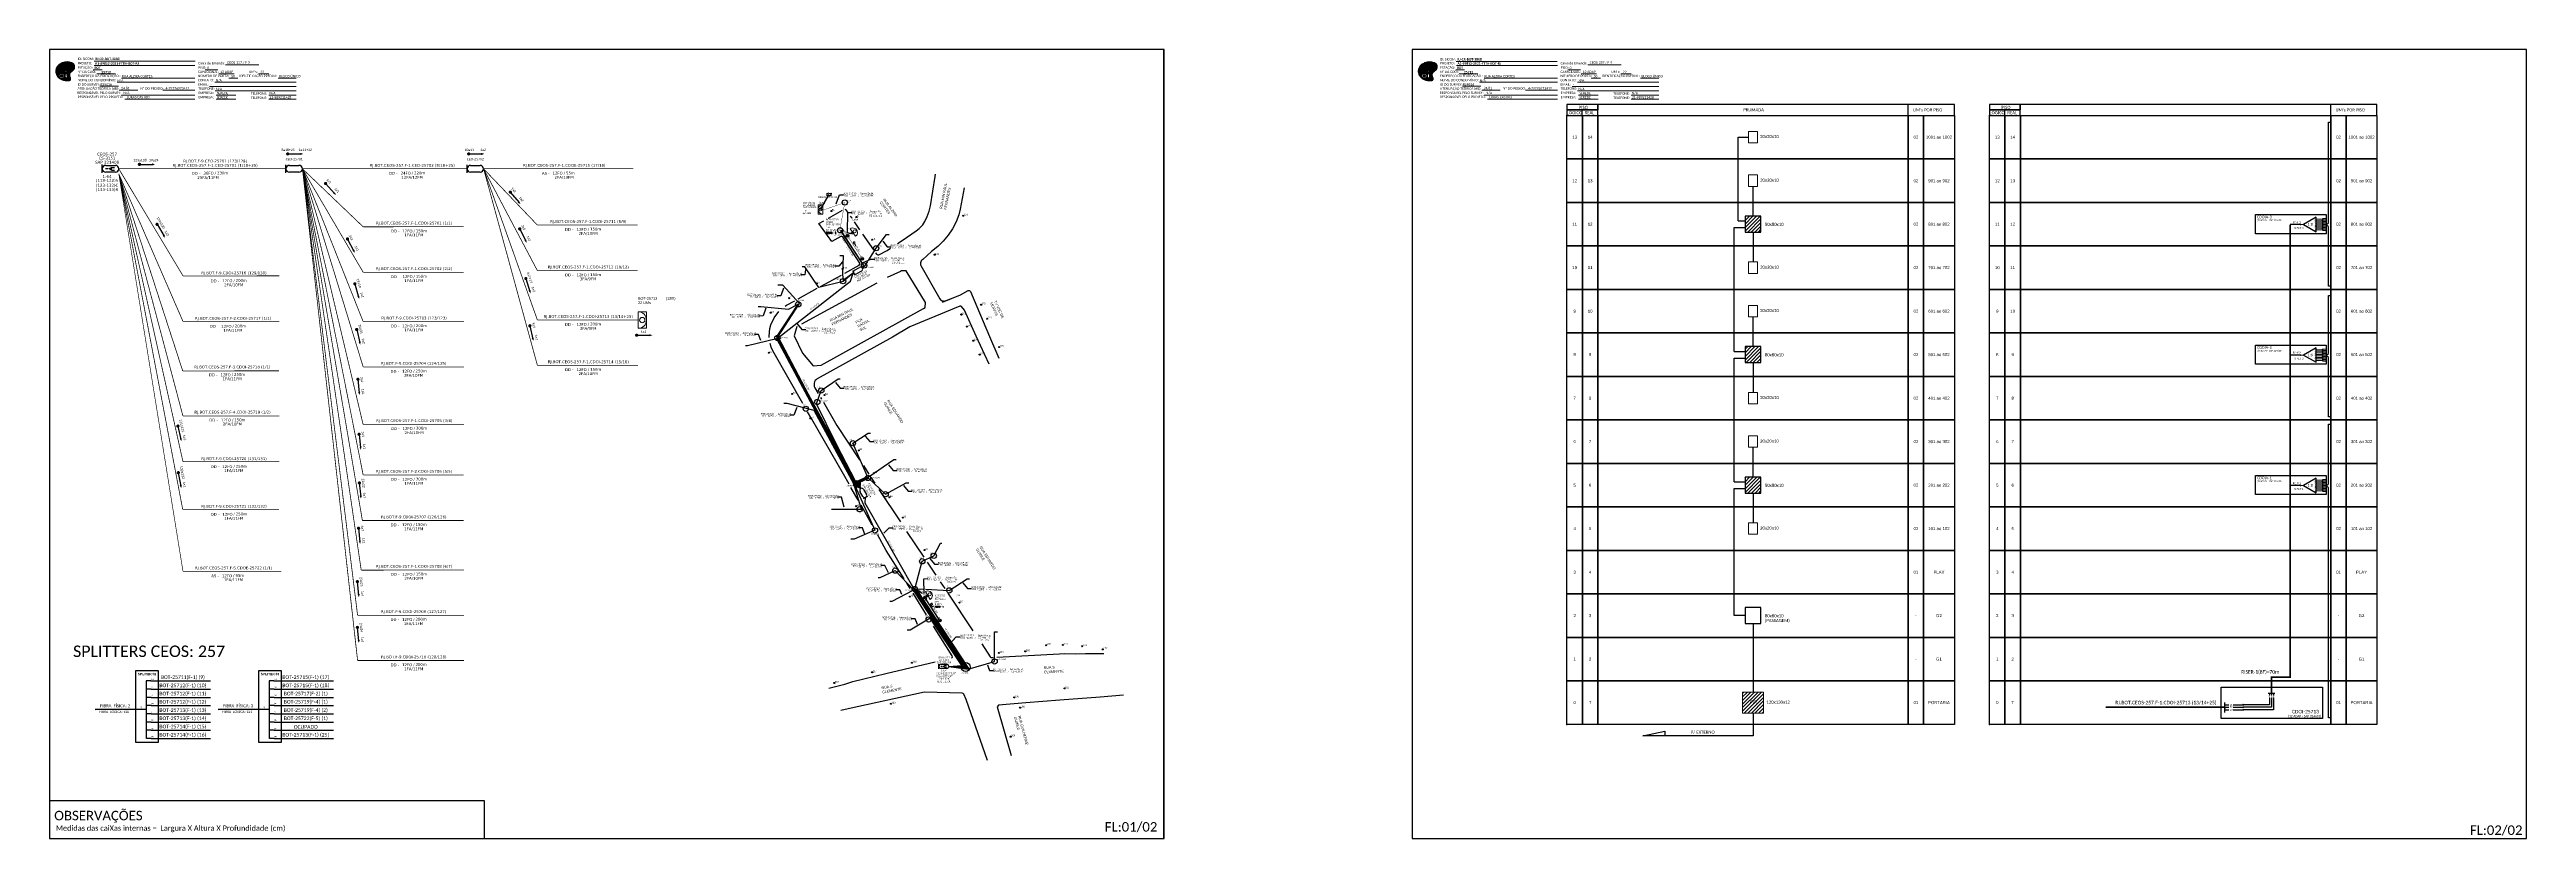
# Paper-space layout 'CDOI-25713' of a CAD drawing. Extents: x 0 to 1864, y 0 to 594.
# The model-space entities are those that its viewports show. They can reach past a viewport. Long polylines and large blocks are cut down to what shows.
import ezdxf
from ezdxf.enums import TextEntityAlignment as Align

# ---------------------------------------------------------------- set-up
doc = ezdxf.new("R2010")
doc.units = 0
doc.linetypes.add('PHANTOM2', pattern=[1.25, 0.625, -0.125, 0.125, -0.125, 0.125, -0.125])
for name, color, linetype in [('10.4-Postes', 1, 'Continuous'), ('20.4-CEOS', 1, 'Continuous'), ('20.5-CEO', 1, 'Continuous'), ('CAP a instalar', 1, 'Continuous'), ('CD de instalação futura', 8, 'Continuous'), ('celulas gpon', 7, 'Continuous'), ('label_cabos', 7, 'Continuous'), ('Legenda', 1, 'Continuous'), ('locais', 7, 'Continuous'), ('locais legendas', 7, 'Continuous'), ('Numeração Texto', 34, 'Continuous'), ('QUADRA', 7, 'Continuous'), ('SETA', 7, 'Continuous'), ('Subida Lateral', 5, 'Continuous'), ('surveys', 7, 'Continuous'), ('surveys legendas', 7, 'Continuous')]:
    doc.layers.add(name, color=color, linetype=linetype)
for name, color, linetype, lineweight in [("20.0-LEGENDA DOS CDO'S", 1, 'Continuous', 0), ('20.1-CDO_INTERIOR', 1, 'Continuous', 0), ('20.2-CDO_POSTE', 1, 'Continuous', 5), ('20.6-CORDOALHA_SUPORTE', 7, 'Continuous', 25), ('40.1-ETIQUETAS', 1, 'Continuous', 20), ('CORDOALHA_SUPORTE', 7, 'Continuous', 25), ('Numeração', 98, 'Continuous', 0), ('Segmento Logradouro Texto', 7, 'Continuous', 0)]:
    doc.layers.add(name, color=color, linetype=linetype, lineweight=lineweight)
doc.layers.add('DROP DE CLIENTE', color=140, linetype='Continuous', plot=False)
doc.layers.add('EXTRA', color=50, linetype='Continuous', plot=False)
doc.styles.add('ARIAL', font='arial.ttf')
doc.styles.add('DIGICADE', font='arial.ttf')
doc.styles.add('ROMANS', font='romans')
doc.styles.add('siredit', font='verdana.ttf')
doc.styles.get("Standard").update_dxf_attribs({"font": 'arial.ttf'})
doc.styles.add('WMF-Calibri0', font='calibri.ttf')
doc.styles.add('WMF-Calibri1', font='calibrib.ttf')
doc.linetypes.add('FENCELINE1', pattern='A,0.25,-0.1,[133,ltypeshp.shx,S=0.1,R=0,X=-0.1,Y=0],-0.1,1', length=1.45)
doc.dimstyles.new('CC', dxfattribs={"dimtxt": 1, "dimasz": 2, "dimexe": 0.18, "dimexo": 0.0625, "dimgap": 0.09, "dimtad": 0, "dimdec": 0, "dimrnd": 1, "dimzin": 0, "dimdsep": 46, "dimtxsty": 'siredit', "dimblk": 'NONE', "dimcen": 0, "dimse1": 1, "dimse2": 1, "dimsd1": 1, "dimsd2": 1, "dimclrt": 7, "dimadec": 0, "dimazin": 0, "dimtfac": 1, "dimtdec": 0, "dimtofl": 0, "dimtmove": 0, "dimatfit": 3, "dimfxl": 0, "dimtolj": 1, "dimtzin": 0, "dimarcsym": 0})
pattern_1 = [(45, (-920.535, 36.945), (-1.3470384, 1.3470384), [])]

# ---------------------------------------------------------------- blocks, each defined once
blk = doc.blocks.new('OI')
h = blk.add_hatch(color=40)
edge = h.paths.add_edge_path()
edge.add_spline(control_points=[(4.4, -0.7), (3.9, -1), (3.3, -1.5), (2.8, -2.6), (2.9, -3.5), (3.1, -4.3), (3.3, -4.9), (3.4, -5.4), (3.4, -5.9), (3.2, -6.4), (2.5, -6.6), (1.7, -6.6), (0.6, -6.7), (-0.6, -6.4), (-1.6, -6.1), (-2.8, -5.6), (-3.9, -4.8), (-4.9, -3.7), (-5.3, -2.6), (-5.6, -1.9), (-5.8, -1), (-5.7, 0.5), (-5.1, 2), (-4.1, 3), (-3.3, 3.6), (-2.4, 4.2), (-1.4, 4.4), (-0.6, 4.7), (0.8, 4.9), (2.2, 5), (3.8, 4.6), (4.7, 4.2), (5.4, 3.7), (5.8, 3), (6, 2.2), (6, 1.5), (5.7, 0.6), (5.3, 0.1), (4.9, -0.4), (4.5, -0.6), (4.4, -0.7)], knot_values=[0, 0, 0, 0, 1.60434, 2.417191, 3.427595, 4.282808, 4.776746, 5.304182, 5.888771, 6.258406, 6.858137, 7.79129, 8.986195, 10.124242, 11.187857, 12.242908, 13.953784, 15.414161, 16.515391, 17.349188, 17.675853, 19.552021, 21.515531, 22.568638, 23.63245, 24.621084, 25.782718, 26.745347, 27.142653, 29.870543, 31.004649, 31.921532, 32.709589, 33.801391, 34.042471, 35.192333, 35.971461, 36.628871, 37.254359, 37.836911, 37.836911, 37.836911, 37.836911], degree=3, periodic=0)
h.paths.add_polyline_path([(1.1, -0.9, -1), (0, -0.9, -1)], flags=16)
edge = h.paths.add_edge_path(flags=16)
edge.add_ellipse((0.6, -3.6), major_axis=(-0.02, 1.71), ratio=0.361305, start_angle=0, end_angle=360)
h.paths.add_polyline_path([(-0.4, -3.6, -1), (-3.8, -3.6, -1)], flags=16)
edge = h.paths.add_edge_path(flags=0)
edge.add_ellipse((-2.1, -3.6), major_axis=(0, 0.885), ratio=0.758294, start_angle=0, end_angle=360)
at = {"color": 40}
for centre, radius in [((-2.1, -3.6), 1.72), ((0.5, -0.9), 0.587)]:
    blk.add_circle(centre, radius, dxfattribs=at)
blk.add_ellipse((-2.1, -3.6), major_axis=(0, 0.885), ratio=0.758294, start_param=-3.141592653589792, end_param=3.141592653589792, dxfattribs=at)
blk.add_ellipse((0.6, -3.6), major_axis=(-0.02, 1.71), ratio=0.361305, dxfattribs=at)
at = {"color": 40, "start_tangent": (-0.800898, -0.598801), "end_tangent": (-0.800898, -0.598801)}
blk.add_spline([(4.4, -0.7), (3.2, -1.8), (2.9, -2.5), (2.9, -3.5), (3.1, -4.4), (3.3, -4.8), (3.4, -5.4), (3.4, -6), (3.2, -6.3), (2.7, -6.5), (1.7, -6.6), (0.5, -6.6), (-0.6, -6.4), (-1.6, -6.1), (-2.6, -5.7), (-3.9, -4.7), (-4.9, -3.6), (-5.4, -2.6), (-5.6, -1.8), (-5.7, -1.5), (-5.6, 0.4), (-4.8, 2.2), (-4.1, 3), (-3.3, 3.6), (-2.4, 4.1), (-1.3, 4.5), (-0.4, 4.7), (0, 4.8), (2.7, 4.8), (3.8, 4.5), (4.7, 4.2), (5.3, 3.7), (5.9, 2.7), (5.9, 2.5), (5.9, 1.3), (5.7, 0.6), (5.3, 0.1), (4.8, -0.4), (4.4, -0.7)], degree=3, dxfattribs=at)
blk = doc.blocks.new('CARIMBO')
at = {"color": 7, "lineweight": 0}
for points in [[(35.7, -16.8), (111.6, -16.8)], [(134.5, -16.3), (159.6, -16.3)], [(35.1, -20.1), (41.7, -20.1)], [(37.8, -23.1), (51.8, -23.1)], [(40.1, -32.5), (54.1, -32.5)], [(53, -29.5), (111.6, -29.5)], [(54.7, -35.5), (68.6, -35.5)], [(56.4, -26.4), (111.6, -26.4)], [(119.4, -20), (128.9, -20)], [(122.6, -32.7), (187.8, -32.7)], [(126.6, -29.5), (187.8, -29.5)], [(126.8, -36), (187.8, -36)], [(129.5, -23.1), (141.1, -23.1)], [(137.1, -26.4), (144, -26.4)], [(159.4, -23.1), (167.1, -23.1)], [(174.2, -26.4), (187.8, -26.4)], [(56.4, -39.1), (111.6, -39.1)], [(58.9, -42.3), (111.6, -42.3)], [(127.5, -39.1), (142.3, -39.1)], [(127.5, -42.3), (142.3, -42.3)], [(167.1, -39.1), (187.8, -39.1)], [(167.1, -42.3), (187.8, -42.3)]]:
    blk.add_lwpolyline(points, dxfattribs=at)
at = {"color": 7, "xscale": 1.213923925163967, "yscale": 1.213923925163967, "zscale": 1.213923925163967, "rotation": 0.1532896023949059}
blk.add_blockref('OI', (13.9, -20.2), dxfattribs=at)
at = {"color": 7, "lineweight": 0, "style": 'WMF-Calibri0'}
for s, height, p in [('PROJETO:', 1.79, (23.3, -16)), ('ESTAÇÃO:', 1.79, (23.3, -19.3)), ('Caixa de Emenda:', 1.793, (114, -16)), ('PISO:', 1.79, (114.1, -19.3)), ('RESPONSÁVEL PELO SURVEY:', 1.793, (23, -38.3)), ('ATENUAÇÃO TEÓRICA (dB):', 1.793, (23.3, -35.1)), ('Nº DA CDOI:', 1.793, (23.3, -22.4)), ('ENDEREÇO DA EDIFICAÇÃO :', 1.793, (23.3, -25.6)), ('NOME DO CONDOMÍNIO:', 1.793, (23.3, -28.7)), ('ID DO SURVEY:', 1.793, (23.3, -32)), ('CAPACIDADE:', 1.793, (113.9, -22.4)), ('CONTATO:', 1.79, (113.9, -28.7)), ('NÚMERO DE PORTA:', 1.793, (113.9, -25.6)), ('EMAIL:', 1.79, (113.9, -32)), ('TELEFONE:', 1.79, (114.1, -35.1)), ('EMPRESA:', 1.79, (114.1, -38.3)), ('IDENTIFICAÇÃO PREDIAL:', 1.793, (145, -25.6)), ("UM's:", 1.79, (152.2, -22.4)), ('TELEFONE:', 1.79, (153.7, -38.8)), ('RESPONSÁVEL PELO PROJETO:', 1.793, (23.3, -41.4)), ('EMPRESA:', 1.79, (114.1, -41.6)), ('TELEFONE:', 1.79, (153.7, -42.1))]:
    blk.add_text(s, height=height, dxfattribs=at).set_placement(p)
at = {"color": 7, "lineweight": 0, "flags": 8}
for tag, p, style in [('EST', (35.9, -19.4), 'WMF-Calibri1'), ('PROJ', (36.5, -16.1), 'WMF-Calibri1'), ('PISO_PTR', (120.8, -19.4), 'WMF-Calibri0'), ('CEOS-XX', (135.9, -15.5), 'WMF-Calibri0'), ('_ID_', (40.4, -31.9), 'WMF-Calibri0'), ('NOME_DO_COND.', (53.2, -29), 'WMF-Calibri0'), ('O_POTEN', (56.1, -34.7), 'WMF-Calibri0'), ('LOGRADOURO', (56.6, -25.9), 'WMF-Calibri0'), ('RES_SURVEY', (57.8, -38.2), 'WMF-Calibri0'), ('EMAIL', (123.3, -32.1), 'WMF-Calibri0'), ('NOME_DO_CONTATO', (127.3, -28.9), 'WMF-Calibri0'), ('TELEFONE', (127.5, -35.4), 'WMF-Calibri0'), ('EMP_RESP_SURVEY', (128.2, -38.5), 'WMF-Calibri0'), ('CAPAC.', (130.7, -22.5), 'WMF-Calibri0'), ('N°', (138.8, -25.8), 'WMF-Calibri0'), ("UC'S", (160.8, -22.5), 'WMF-Calibri0'), ('CONT_RESP_SURVEY', (167.8, -38.5), 'WMF-Calibri0'), ('N°PREDIO', (174.9, -25.8), 'WMF-Calibri0'), ('RES_PROJ', (60.3, -41.5), 'WMF-Calibri0'), ('EMP_RESP_PROJ', (128.2, -41.7), 'WMF-Calibri0'), ('CONT_RESP_PROJ', (167.8, -41.7), 'WMF-Calibri0')]:
    blk.add_attdef(tag, p, '', height=1.79, dxfattribs=dict(at, style=style))
at = {"color": 7, "lineweight": 0, "style": 'WMF-Calibri1', "flags": 8}
blk.add_attdef("N° CDO'S", text='', height=1.79, dxfattribs=at).set_placement((44.8, -22.7), align=Align.CENTER)
blk = doc.blocks.new('CEOS_RP_CT_DRT')
at = {"layer": '20.4-CEOS', "color": 0}
for p, q in [((-4.54, 1.19), (-1.19, 1.19)), ((-1.19, -1.19), (-4.54, -1.19))]:
    blk.add_line(p, q, dxfattribs=at)
for points in [[(-5.73, -1.43), (-5.73, 1.44)], [(-3.79, 0), (-4.59, 0)], [(-2.47, 0.48), (-1.45, 0.48)], [(-2.47, -0.52), (-1.45, -0.52)]]:
    blk.add_lwpolyline(points, dxfattribs=at)
blk.add_lwpolyline([(-3.79, 0, 0, 1.47, 0), (-2.41, 0, 1.47, 1.47, 0)], format="xyseb", dxfattribs=at)
for centre, start, end in [((-4.54, 0), 90, 270), ((-1.19, 0), 270, 90)]:
    blk.add_arc(centre, 1.19, start, end, dxfattribs=at)
at = {"layer": '20.4-CEOS', "color": 7, "style": 'siredit'}
for tag, p in [('Nº_DA_CEOS', (-2.86, 5.6)), ('LOCAL', (-2.86, 4.24)), ('SAP', (-2.86, 2.78)), ('RACIO_SPLITAGEM', (-2.86, -1.88)), ('FIBRAS_SPLITTER', (-2.86, -3.58)), ('RESERVA_FINAIS', (-2.86, -6.39)), ('FIBRAS_TOP_C', (-2.86, -5.08))]:
    blk.add_attdef(tag, text='', height=1.01, dxfattribs=at).set_placement(p, align=Align.TOP_CENTER)
blk = doc.blocks.new('ETIQUETA_RS5F')
at = {"layer": '40.1-ETIQUETAS', "color": 0, "style": 'siredit'}
blk.add_text('/', height=1.5, dxfattribs=at).set_placement((1.6, -2), align=Align.MIDDLE_RIGHT)
for tag, p in [('ETIQUETA_R_SECUNDARIA', (1.2, 2.1)), ('ETIQUETA_R_PRIMARIA', (1.2, 4.1)), ('F_ATIVAS/F_MORTAS', (1.1, -4.2))]:
    blk.add_attdef(tag, text='', height=1.5, dxfattribs=at).set_placement(p, align=Align.MIDDLE_CENTER)
for tag, p in [('TIPO_CABO', (-6.6, -2.1)), ('CAP_CABO', (0.4, -2.1))]:
    blk.add_attdef(tag, text='', height=1.5, dxfattribs=at).set_placement(p, align=Align.MIDDLE_RIGHT)
for tag, p in [('FUSÃO_1', (0.8, -8.4)), ('FUSÃO_2', (0.8, -10.6)), ('FUSÃO_3', (0.8, -12.9)), ('FUSÃO_4', (0.8, -15.1)), ('FUSÃO_5', (0.8, -17.2))]:
    blk.add_attdef(tag, text='', height=1.5, dxfattribs=at).set_placement(p, align=Align.CENTER)
blk.add_attdef('METROS', text='', height=1.5, dxfattribs=at).set_placement((2.1, -2), align=Align.MIDDLE_LEFT)
blk = doc.blocks.new('CDOI_INT')
at = {"layer": '20.1-CDO_INTERIOR', "color": 0, "lineweight": 18}
blk.add_lwpolyline([(4.2, -4.2), (4.2, 4.2), (0, 4.2), (0, -4.2)], close=True, dxfattribs=at)
blk.add_circle((2.1, 0), 1.36, dxfattribs=at)
blk.add_arc((0, 0), 4.25, 270, 90, dxfattribs=at)
at = {"layer": "20.0-LEGENDA DOS CDO'S", "color": 0, "style": 'ARIAL'}
for tag, p in [('CDO_N', (-0.1, 10.4)), ('SURVEY', (-0.1, 8.2)), ('SAP', (-0.1, 6.2)), ('SPLITER_1', (21.2, 10.4)), ('SPLITER_2', (21.2, 8.7)), ('1:XX', (5.9, -2.2)), ('UMS', (5.9, -4.2))]:
    blk.add_attdef(tag, p, '', height=1.36, dxfattribs=at)
blk.add_attdef('FIBRAS_UTILIZADAS', text='', height=1.36, dxfattribs=at).set_placement((15.3, 10.4), align=Align.CENTER)
blk = doc.blocks.new('MANHOLE_MS')
at = {"linetype": 'Continuous'}
blk.add_circle((0, 0), 0.0000101, dxfattribs=at)
blk = doc.blocks.new('SURVEY_SURVEY')
for p, q in [((0, 0.000015), (-0.000015, 0.000011)), ((-0.000015, 0.000011), (-0.00001, 0.000011)), ((-0.00001, 0), (-0.00001, 0.000011)), ((0.00001, 0), (-0.00001, 0)), ((0, 0.000015), (0.000015, 0.000011)), ((0.00001, 0.000016), (0.000012, 0.000016)), ((0.00001, 0.000012), (0.00001, 0.000016)), ((0.000015, 0.000011), (0.00001, 0.000011)), ((0.00001, 0.000011), (0.00001, 0)), ((0.000012, 0.000016), (0.000012, 0.000012))]:
    blk.add_line(p, q)
blk = doc.blocks.new('CDOE_CT_POST_DESENHO')
at = {"color": 0}
blk.add_line((2.1, 0.4), (-2.1, 0.4), dxfattribs=at)
for centre, radius in [((0, 1.4), 0.733), ((0, 0), 0.393)]:
    blk.add_circle(centre, radius, dxfattribs=at)
blk.add_arc((0, 0.4), 2.12, 0, 180, dxfattribs=at)
blk = doc.blocks.new('*U89')
at = {"layer": '20.4-CEOS', "color": 7, "style": 'siredit'}
for tag, p in [('FIBRAS_SPLITTER', (0, 0)), ('FIBRAS_TOP_C', (0, -4.1)), ('RESERVA_FINAIS', (0, -5.5))]:
    blk.add_attdef(tag, p, '', height=1.01, dxfattribs=at)
for tag, p, flags in [('ID_ATIVIDADE', (0, -6.8), 3), ('FATOR', (0, -8.1), 1), ('QTDE', (0, -9.4), 1), ('FID', (0, -10.7), 1)]:
    blk.add_attdef(tag, p, '', height=1.01, dxfattribs=dict(at, flags=flags))
blk = doc.blocks.new('*U91')
at = {"layer": '20.4-CEOS', "color": 7, "style": 'siredit'}
blk.add_attdef('FIBRAS_SPLITTER', (0, 0), '', height=1.01, dxfattribs=at)
for tag, p, flags in [('ID_ATIVIDADE', (0, -1.5), 3), ('FATOR', (0, -2.8), 1), ('QTDE', (0, -4.1), 1), ('FID', (0, -5.4), 1)]:
    blk.add_attdef(tag, p, '', height=1.01, dxfattribs=dict(at, flags=flags))
blk = doc.blocks.new('Inst CDOE-8 CAIXA DIST OPT CDOE 48F_8D C_SPL OPTAP')
at = {"layer": "20.0-LEGENDA DOS CDO'S", "color": 0, "style": 'ARIAL'}
for tag, p, height in [('1:XX', (0, 1.7), 0.8), ('FID', (0.1, 5.2), 0.8), ('CORDOALHA', (0.1, 4), 0.8), ('SAP', (0.1, 3), 0.8), ('UMS', (0.1, 0.2), 1)]:
    blk.add_attdef(tag, p, '', height=height, rotation=0.118, dxfattribs=at)
at = {"layer": "20.0-LEGENDA DOS CDO'S", "color": 0}
for tag, p, style, flags in [('ID_ATIVIDADE', (0.1, 6.5), 'ARIAL', 3), ('FATOR', (7.9, 6.5), 'ARIAL', 1), ('QTDE', (0.2, -1), 'DIGICADE', 3)]:
    blk.add_attdef(tag, p, '', height=0.8, rotation=0.118, dxfattribs=dict(at, style=style, flags=flags))
at = {"layer": "20.0-LEGENDA DOS CDO'S", "color": 0, "style": 'ARIAL'}
blk.add_attdef('FIBRAS_UTILIZADAS', text='', height=0.8, rotation=0.118, dxfattribs=at).set_placement((13.5, 5.3), align=Align.CENTER)
blk = doc.blocks.new('Teste  FTTH')
at = {"color": 0, "lineweight": 0, "style": 'ROMANS'}
for tag, p in [('TESTE', (-2.3, -0.29)), ('QTDE', (0.21, -0.29))]:
    blk.add_attdef(tag, p, '', height=0.48, dxfattribs=at)
for tag, p, flags in [('FID', (-2.23, -1.25), 1), ('FATOR', (-2.23, -2.03), 3), ('ID_ATIVIDADE', (-2.23, -2.72), 3)]:
    blk.add_attdef(tag, p, '', height=0.48, dxfattribs=dict(at, flags=flags))
blk = doc.blocks.new('Inst CDOE-16 CAIXA DIST OPT CDOE 48F_16D C_SPL_2_1_8')
at = {"layer": "20.0-LEGENDA DOS CDO'S", "color": 0, "style": 'ARIAL'}
for tag, p, height in [('1:XX', (0, 1.7), 0.8), ('FID', (0.1, 5.2), 0.8), ('CORDOALHA', (0.1, 4), 0.8), ('SAP', (0.1, 3), 0.8), ('UMS', (0.1, 0.2), 1)]:
    blk.add_attdef(tag, p, '', height=height, rotation=0.118, dxfattribs=at)
at = {"layer": "20.0-LEGENDA DOS CDO'S", "color": 0}
for tag, p, style, flags in [('ID_ATIVIDADE', (0.1, 6.5), 'ARIAL', 3), ('FATOR', (7.9, 6.5), 'ARIAL', 1), ('QTDE', (0.1, -1.2), 'DIGICADE', 3)]:
    blk.add_attdef(tag, p, '', height=0.8, rotation=0.118, dxfattribs=dict(at, style=style, flags=flags))
at = {"layer": "20.0-LEGENDA DOS CDO'S", "color": 0, "style": 'ARIAL'}
blk.add_attdef('FIBRAS_UTILIZADAS', text='', height=0.8, rotation=0.118, dxfattribs=at).set_placement((13.5, 5.3), align=Align.CENTER)
blk = doc.blocks.new('LEGENDA DOS CABOS')
at = {"layer": 'EXTRA', "color": 0, "style": 'siredit'}
for tag, p in [('ID', (4.6, 1)), ('XX', (9, 1))]:
    blk.add_attdef(tag, text='', height=0.48, rotation=359.69, dxfattribs=at).set_placement(p, align=Align.MIDDLE_CENTER)
at = {"layer": 'Legenda', "color": 0, "style": 'siredit'}
for tag, p in [('TIPO_CABO', (1.3, 0)), ('CABO', (4.7, -0.1)), ('/', (6.8, -0.1)), ('METROS', (10, -0.1))]:
    blk.add_attdef(tag, text='', height=0.8, rotation=359.69, dxfattribs=at).set_placement(p, align=Align.MIDDLE_CENTER)
blk = doc.blocks.new('_None')
blk = doc.blocks.new('Inst CORD ALUMINIO 4.8 MM 3F(sem recursos)')
at = {"color": 0, "lineweight": 0, "style": 'ROMANS'}
blk.add_attdef('FID', (-19.2, -2.2), '', height=1, dxfattribs=at)
at = {"color": 0, "lineweight": 0, "style": 'ROMANS', "flags": 3}
for tag, p in [('FATOR', (-5.2, -4.4)), ('ID_ATIVIDADE', (-5.2, -6.7))]:
    blk.add_attdef(tag, p, '', height=1, dxfattribs=at)
at = {"color": 0, "lineweight": 0, "style": 'ROMANS'}
blk.add_attdef('LANCE', text='', height=1, dxfattribs=at).set_placement((-0.5, -2.2), align=Align.RIGHT)
at = {"layer": 'label_cabos', "color": 0, "style": 'siredit'}
blk.add_attdef('QTDE', (-0.5, -2.2), '', height=1, rotation=359.69, dxfattribs=at)
blk = doc.blocks.new('Inst CB DT OCUP CFOA-SM-ASU-120-S-12')
at = {"layer": 'label_cabos', "color": 0, "style": 'siredit'}
for tag, flags, p in [('ID_ATIVIDADE', 3, (1.3, 2.7)), ('FATOR', 1, (11.6, 2.6))]:
    blk.add_attdef(tag, text='', height=1, rotation=359.69, dxfattribs=dict(at, flags=flags)).set_placement(p, align=Align.MIDDLE_CENTER)
for tag, p in [('TIPO_CABO', (1.3, 0)), ('DESTINO_CABO', (3.1, 1.3)), ('CABO', (4.7, -0.1)), ('/', (7.7, -0.1)), ('LANCE', (10.9, 0)), ('TIPO_CABO', (13.1, 1.2)), ('UND', (16, 0)), ('FID', (13.1, -1.4))]:
    blk.add_attdef(tag, text='', height=1, rotation=359.69, dxfattribs=at).set_placement(p, align=Align.MIDDLE_CENTER)
blk.add_attdef('QTDE', (12.4, -0.5), '', height=1, rotation=359.69, dxfattribs=at)
blk = doc.blocks.new('Inst CB AS CFOA-SM-ASU-120-S-12')
at = {"layer": 'label_cabos', "color": 0, "style": 'siredit'}
for tag, flags, p in [('ID_ATIVIDADE', 3, (1.3, 2.7)), ('FATOR', 1, (11.6, 2.6))]:
    blk.add_attdef(tag, text='', height=1, rotation=359.69, dxfattribs=dict(at, flags=flags)).set_placement(p, align=Align.MIDDLE_CENTER)
for tag, p in [('TIPO_CABO', (1.3, 0)), ('DESTINO_CABO', (3.1, 1.3)), ('CABO', (4.7, -0.1)), ('/', (7.7, -0.1)), ('LANCE', (10.8, 0)), ('TIPO_CABO', (13.1, 1.2)), ('UND', (16, 0)), ('FID', (13.1, -1.4))]:
    blk.add_attdef(tag, text='', height=1, rotation=359.69, dxfattribs=at).set_placement(p, align=Align.MIDDLE_CENTER)
blk.add_attdef('QTDE', (12.4, -0.5), '', height=1, rotation=359.69, dxfattribs=at)
blk = doc.blocks.new('Inst CB DT OCUP CFOA-SM-DD-S-36')
at = {"layer": 'label_cabos', "color": 0, "style": 'siredit'}
for tag, flags, p in [('ID_ATIVIDADE', 3, (1.3, 2.7)), ('FATOR', 1, (11.6, 2.6))]:
    blk.add_attdef(tag, text='', height=1, rotation=359.69, dxfattribs=dict(at, flags=flags)).set_placement(p, align=Align.MIDDLE_CENTER)
for tag, p in [('TIPO_CABO', (1.1, 0)), ('DESTINO_CABO', (3.1, 1.3)), ('CABO', (4.7, -0.1)), ('/', (7.7, -0.1)), ('LANCE', (10.4, 0)), ('TIPO_CABO', (13.1, 1.2)), ('UND', (16.5, 0)), ('FID', (13.6, -1.4))]:
    blk.add_attdef(tag, text='', height=1, rotation=359.69, dxfattribs=at).set_placement(p, align=Align.MIDDLE_CENTER)
blk.add_attdef('QTDE', (11.9, -0.5), '', height=1, rotation=359.69, dxfattribs=at)
blk = doc.blocks.new('Inst CB DT OCUP CFOA-SM-DD-G-24')
at = {"layer": 'label_cabos', "color": 0, "style": 'siredit'}
for tag, flags, p in [('ID_ATIVIDADE', 3, (1.3, 2.7)), ('FATOR', 1, (11.6, 2.6))]:
    blk.add_attdef(tag, text='', height=1, rotation=359.69, dxfattribs=dict(at, flags=flags)).set_placement(p, align=Align.MIDDLE_CENTER)
for tag, p in [('TIPO_CABO', (1.1, 0)), ('DESTINO_CABO', (3.1, 1.3)), ('CABO', (4.7, -0.1)), ('/', (7.7, -0.1)), ('LANCE', (10.4, 0)), ('TIPO_CABO', (13.1, 1.2)), ('UND', (16.5, 0)), ('FID', (13.6, -1.4))]:
    blk.add_attdef(tag, text='', height=1, rotation=359.69, dxfattribs=at).set_placement(p, align=Align.MIDDLE_CENTER)
blk.add_attdef('QTDE', (11.9, -0.5), '', height=1, rotation=359.69, dxfattribs=at)
blk = doc.blocks.new('SPLT_1-8_SC-APC')
at = {"color": 1, "lineweight": 0}
blk.add_lwpolyline([(-17, -7.5), (-19.3, -7.5)], dxfattribs=at)
at = {"color": 1}
blk.add_lwpolyline([(-7.4, -2.1), (-17, -7.5), (-7.4, -13), (-7.4, -2.1)], dxfattribs=at)
at = {"color": 3, "lineweight": 0}
for points in [[(-3, -3.5), (-7.4, -3.5)], [(-7.4, -4.7), (-3, -4.7)], [(-7.4, -5.8), (-3, -5.8)], [(-7.4, -7), (-3, -7)], [(-7.4, -8.1), (-3, -8.1)], [(-7.4, -9.3), (-3, -9.3)], [(-7.4, -10.4), (-3, -10.4)], [(-7.4, -11.6), (-3, -11.6)], [(-2.4, -3), (-2.4, -4)], [(-2.4, -3), (0, -3)], [(-2.4, -4), (0, -4)], [(-2.4, -4.2), (-2.4, -5.2)], [(-2.4, -4.2), (0, -4.2)], [(-2.4, -5.2), (0, -5.2)], [(-2.4, -5.3), (-2.4, -6.3)], [(-2.4, -5.3), (0, -5.3)], [(-2.4, -6.3), (0, -6.3)], [(-2.4, -6.5), (-2.4, -7.5)], [(-2.4, -6.5), (0, -6.5)], [(-2.4, -7.5), (0, -7.5)], [(-2.4, -7.6), (-2.4, -8.6)], [(-2.4, -7.6), (0, -7.6)], [(-2.4, -8.6), (0, -8.6)], [(-2.4, -8.8), (-2.4, -9.8)], [(-2.4, -8.8), (0, -8.8)], [(-2.4, -9.8), (0, -9.8)], [(-2.4, -9.9), (-2.4, -10.9)], [(-2.4, -9.9), (0, -9.9)], [(-2.4, -10.9), (0, -10.9)], [(-2.4, -11.1), (-2.4, -12.1)], [(-2.4, -11.1), (0, -11.1)], [(-2.4, -12.1), (0, -12.1)]]:
    blk.add_lwpolyline(points, dxfattribs=at)
for points in [[(-3, -3.2), (-2.4, -3.2), (-2.4, -3.8), (-3, -3.8)], [(-3, -4.4), (-2.4, -4.4), (-2.4, -5), (-3, -5)], [(-3, -5.5), (-2.4, -5.5), (-2.4, -6.1), (-3, -6.1)], [(-3, -6.7), (-2.4, -6.7), (-2.4, -7.3), (-3, -7.3)], [(-3, -7.8), (-2.4, -7.8), (-2.4, -8.4), (-3, -8.4)], [(-3, -9), (-2.4, -9), (-2.4, -9.6), (-3, -9.6)], [(-3, -10.1), (-2.4, -10.1), (-2.4, -10.7), (-3, -10.7)], [(-3, -11.3), (-2.4, -11.3), (-2.4, -11.9), (-3, -11.9)]]:
    blk.add_lwpolyline(points, close=True, dxfattribs=at)
at = {"color": 1, "style": 'ARIAL'}
for s, height, p in [('1:8', 2, (-13.9, -8.4)), ('S1', 0.75, (-8.7, -3.8)), ('S2', 0.75, (-8.7, -5)), ('S3', 0.75, (-8.7, -6.2)), ('S4', 0.75, (-8.7, -7.4)), ('S5', 0.75, (-8.7, -8.6)), ('S6', 0.75, (-8.7, -9.7)), ('S7', 0.75, (-8.7, -10.8)), ('S8', 0.75, (-8.7, -11.9))]:
    blk.add_text(s, height=height, dxfattribs=at).set_placement(p)

msp = doc.modelspace()

# ---------------------------------------------------------------- hatches: boundary and pattern name
h = msp.add_hatch()
h.set_pattern_fill('ANSI31', color=1, scale=0.6)
h.set_pattern_definition(pattern_1)
h.paths.add_polyline_path([(1115.3, 1161.5), (1127.3, 1161.5), (1127.3, 1173.5), (1115.3, 1173.5)])
h = msp.add_hatch(color=3)
h.dxf.hatch_style = 1
edge = h.paths.add_edge_path()
edge.add_arc((1533.2, 1167.2), 0.256, 0, 360)
h = msp.add_hatch()
h.set_pattern_fill('ANSI31', color=1, scale=0.6)
h.set_pattern_definition(pattern_1)
h.paths.add_polyline_path([(1115.3, 1063.3), (1127.3, 1063.3), (1127.3, 1075.3), (1115.3, 1075.3)])
h = msp.add_hatch(color=3)
h.dxf.hatch_style = 1
edge = h.paths.add_edge_path()
edge.add_arc((1533.2, 1069), 0.256, 0, 360)
h = msp.add_hatch()
h.set_pattern_fill('ANSI31', color=1, scale=0.6)
h.set_pattern_definition(pattern_1)
h.paths.add_polyline_path([(1115.3, 965), (1127.3, 965), (1127.3, 977), (1115.3, 977)])
h = msp.add_hatch(color=3)
h.dxf.hatch_style = 1
edge = h.paths.add_edge_path()
edge.add_arc((1533.2, 970.7), 0.256, 0, 360)
h = msp.add_hatch()
h.set_pattern_fill('ANSI31', color=1, scale=0.6)
h.set_pattern_definition([(45, (643.1769, 3447.6273), (-1.3470384, 1.3470384), [])])
h.paths.add_polyline_path([(1129.2, 815.2), (1113.4, 815.2), (1113.4, 799.4), (1129.2, 799.4)])
h.paths.add_polyline_path([(1118.1, 806), (1124.9, 806), (1124.9, 809.5), (1118.1, 809.5)], flags=24)
h = msp.add_hatch(color=3)
h.dxf.hatch_style = 1
edge = h.paths.add_edge_path()
edge.add_arc((1490.2, 805.7), 0.32, 0, 360)
h = msp.add_hatch(color=3)
h.dxf.hatch_style = 1
edge = h.paths.add_edge_path()
edge.add_arc((1490.2, 803.8), 0.32, 0, 360)
h = msp.add_hatch(color=3)
h.dxf.hatch_style = 1
edge = h.paths.add_edge_path()
edge.add_arc((1490.2, 801.9), 0.32, 0, 360)

# ---------------------------------------------------------------- linework, layer by layer
at = {"color": 3, "ltscale": 0.5}
for p, q in [((1107, 1164.9), (1115.3, 1164.9)), ((1110, 1169.9), (1115.3, 1169.9)), ((1107, 1071.7), (1115.3, 1071.7)), ((1107, 1066.7), (1115.3, 1066.7)), ((1107, 973.4), (1115.3, 973.4)), ((1107, 872.8), (1107, 968.4)), ((1107, 968.4), (1115.3, 968.4)), ((1115.3, 872.8), (1107, 872.8))]:
    msp.add_line(p, q, dxfattribs=at)
at = {"color": 7, "linetype": 'Continuous'}
for p, q in [((-16.6, 823.7), (-16.6, 780.3)), ((-13.1, 823.7), (-16.6, 823.7)), ((76, 823.7), (76, 780.3)), ((79.5, 823.7), (76, 823.7)), ((-20.2, 802.3), (-16.6, 802.3)), ((-12.9, 817.4), (-16.4, 817.4)), ((-12.9, 811.2), (-16.4, 811.2)), ((-12.9, 805), (-16.4, 805)), ((72.3, 802.3), (76, 802.3)), ((79.7, 817.4), (76.1, 817.4)), ((79.7, 811.2), (76.1, 811.2)), ((79.7, 805), (76.1, 805)), ((-12.9, 798.8), (-16.4, 798.8)), ((-12.9, 792.7), (-16.4, 792.7)), ((-12.9, 786.5), (-16.4, 786.5)), ((79.7, 798.8), (76.1, 798.8)), ((79.7, 792.7), (76.1, 792.7)), ((79.7, 786.5), (76.1, 786.5)), ((-12.9, 780.3), (-16.4, 780.3)), ((79.7, 780.3), (76.1, 780.3))]:
    msp.add_line(p, q, dxfattribs=at)
at = {"color": 10, "linetype": 'Continuous'}
for p, q in [((-13.1, 823.7), (31.9, 823.7)), ((79.5, 823.7), (124.4, 823.7)), ((-12.9, 817.4), (31.9, 817.4)), ((-12.9, 811.2), (31.9, 811.2)), ((-12.9, 805), (31.9, 805)), ((79.7, 817.4), (124.4, 817.4)), ((79.7, 811.2), (124.4, 811.2)), ((79.7, 805), (124.4, 805)), ((-12.9, 798.8), (31.9, 798.8)), ((-12.9, 792.7), (31.9, 792.7)), ((-12.9, 786.5), (31.9, 786.5)), ((79.7, 798.8), (124.4, 798.8)), ((79.7, 792.7), (124.4, 792.7)), ((79.7, 786.5), (124.4, 786.5)), ((-12.9, 780.3), (31.9, 780.3)), ((79.7, 780.3), (124.4, 780.3))]:
    msp.add_line(p, q, dxfattribs=at)
at = {"color": 1, "linetype": 'Continuous', "lineweight": 60}
for p, q in [((-20.2, 802.3), (-55, 802.2)), ((72.3, 802.3), (37.5, 802.2))]:
    msp.add_line(p, q, dxfattribs=at)
at = {"color": 5}
for p, q in [((1509.9, 805.7), (1490.2, 805.7)), ((1511.5, 803.8), (1490.2, 803.8)), ((1509.9, 814.5), (1509.9, 813)), ((1509.9, 810.9), (1509.9, 805.7)), ((1511.5, 814.5), (1511.5, 813)), ((1511.5, 810.9), (1511.5, 803.8))]:
    msp.add_line(p, q, dxfattribs=at)
for points in [[(-89.3, 705), (749.2, 705), (749.2, 1299), (-89.3, 1299), (-89.3, 705)], [(864.7, 705), (1703.2, 705), (1703.2, 1299), (864.7, 1299), (864.7, 705)], [(992.8, 1249.4), (992.8, 1253.5)], [(1004.4, 1249.4), (1272.8, 1249.4), (1272.8, 1257.6), (1004.4, 1257.6), (1004.4, 1257.6), (1004.4, 1253.5)], [(1238, 1249.4), (1238, 1257.6)], [(1310.8, 1249.4), (1310.8, 1253.5)], [(1322.4, 1249.4), (1590.8, 1249.4), (1590.8, 1257.6), (1322.4, 1257.6), (1322.4, 1257.6), (1322.4, 1253.5)], [(1556, 1249.4), (1556, 1257.6)], [(1476.3, 803.8), (1476.3, 802.9)], [(1476.3, 801.9), (1479.2, 801.9)], [(1482.6, 801.9), (1490.2, 801.9), (1490.2, 801.9)]]:
    msp.add_lwpolyline(points)
at = {"color": 7, "lineweight": 0}
for points in [[(-55.8, 1290.3), (20.2, 1290.3)], [(898, 1290), (974, 1290)], [(-4, 1268.3), (20.1, 1268.3)], [(950, 1268.3), (974.1, 1268.3)]]:
    msp.add_lwpolyline(points, dxfattribs=at)
for points in [[(981.3, 1253.5), (1004.4, 1253.5), (1004.4, 1257.6), (981.3, 1257.6)], [(981.3, 1249.4), (1004.4, 1249.4), (1004.4, 1253.5), (981.3, 1253.5)], [(981.3, 1249.4), (992.9, 1249.4), (992.9, 1216.6), (981.3, 1216.6)], [(992.9, 1249.4), (1004.5, 1249.4), (1004.5, 1216.6), (992.9, 1216.6)], [(1004.5, 1249.4), (1238.1, 1249.4), (1238.1, 1216.6), (1004.5, 1216.6)], [(1238.1, 1249.4), (1249.6, 1249.4), (1249.6, 1216.6), (1238.1, 1216.6)], [(1249.6, 1249.4), (1272.8, 1249.4), (1272.8, 1216.6), (1249.6, 1216.6)], [(1299.3, 1253.5), (1322.4, 1253.5), (1322.4, 1257.6), (1299.3, 1257.6)], [(1299.3, 1249.4), (1322.4, 1249.4), (1322.4, 1253.5), (1299.3, 1253.5)], [(1299.3, 1249.4), (1310.9, 1249.4), (1310.9, 1216.6), (1299.3, 1216.6)], [(1310.9, 1249.4), (1322.5, 1249.4), (1322.5, 1216.6), (1310.9, 1216.6)], [(1322.5, 1249.4), (1556.1, 1249.4), (1556.1, 1216.6), (1322.5, 1216.6)], [(1556.1, 1249.4), (1567.6, 1249.4), (1567.6, 1216.6), (1556.1, 1216.6)], [(1567.6, 1249.4), (1590.8, 1249.4), (1590.8, 1216.6), (1567.6, 1216.6)], [(981.3, 1216.6), (992.9, 1216.6), (992.9, 1183.9), (981.3, 1183.9)], [(992.9, 1216.6), (1004.5, 1216.6), (1004.5, 1183.9), (992.9, 1183.9)], [(1004.5, 1216.6), (1238.1, 1216.6), (1238.1, 1183.9), (1004.5, 1183.9)], [(1238.1, 1216.6), (1249.6, 1216.6), (1249.6, 1183.9), (1238.1, 1183.9)], [(1249.6, 1216.6), (1272.8, 1216.6), (1272.8, 1183.9), (1249.6, 1183.9)], [(1299.3, 1216.6), (1310.9, 1216.6), (1310.9, 1183.9), (1299.3, 1183.9)], [(1310.9, 1216.6), (1322.5, 1216.6), (1322.5, 1183.9), (1310.9, 1183.9)], [(1322.5, 1216.6), (1556.1, 1216.6), (1556.1, 1183.9), (1322.5, 1183.9)], [(1556.1, 1216.6), (1567.6, 1216.6), (1567.6, 1183.9), (1556.1, 1183.9)], [(1567.6, 1216.6), (1590.8, 1216.6), (1590.8, 1183.9), (1567.6, 1183.9)], [(981.3, 1183.9), (992.9, 1183.9), (992.9, 1151.1), (981.3, 1151.1)], [(992.9, 1183.9), (1004.5, 1183.9), (1004.5, 1151.1), (992.9, 1151.1)], [(1004.5, 1183.9), (1238.1, 1183.9), (1238.1, 1151.1), (1004.5, 1151.1)], [(1238.1, 1183.9), (1249.6, 1183.9), (1249.6, 1151.1), (1238.1, 1151.1)], [(1249.6, 1183.9), (1272.8, 1183.9), (1272.8, 1151.1), (1249.6, 1151.1)], [(1299.3, 1183.9), (1310.9, 1183.9), (1310.9, 1151.1), (1299.3, 1151.1)], [(1310.9, 1183.9), (1322.5, 1183.9), (1322.5, 1151.1), (1310.9, 1151.1)], [(1322.5, 1183.9), (1556.1, 1183.9), (1556.1, 1151.1), (1322.5, 1151.1)], [(1556.1, 1183.9), (1567.6, 1183.9), (1567.6, 1151.1), (1556.1, 1151.1)], [(1567.6, 1183.9), (1590.8, 1183.9), (1590.8, 1151.1), (1567.6, 1151.1)], [(981.3, 1151.1), (992.9, 1151.1), (992.9, 1118.4), (981.3, 1118.4)], [(992.9, 1151.1), (1004.5, 1151.1), (1004.5, 1118.4), (992.9, 1118.4)], [(1004.5, 1151.1), (1238.1, 1151.1), (1238.1, 1118.4), (1004.5, 1118.4)], [(1238.1, 1151.1), (1249.6, 1151.1), (1249.6, 1118.4), (1238.1, 1118.4)], [(1249.6, 1151.1), (1272.8, 1151.1), (1272.8, 1118.4), (1249.6, 1118.4)], [(1299.3, 1151.1), (1310.9, 1151.1), (1310.9, 1118.4), (1299.3, 1118.4)], [(1310.9, 1151.1), (1322.5, 1151.1), (1322.5, 1118.4), (1310.9, 1118.4)], [(1322.5, 1151.1), (1556.1, 1151.1), (1556.1, 1118.4), (1322.5, 1118.4)], [(1556.1, 1151.1), (1567.6, 1151.1), (1567.6, 1118.4), (1556.1, 1118.4)], [(1567.6, 1151.1), (1590.8, 1151.1), (1590.8, 1118.4), (1567.6, 1118.4)], [(981.3, 1118.4), (992.9, 1118.4), (992.9, 1085.6), (981.3, 1085.6)], [(992.9, 1118.4), (1004.5, 1118.4), (1004.5, 1085.6), (992.9, 1085.6)], [(1004.5, 1118.4), (1238.1, 1118.4), (1238.1, 1085.6), (1004.5, 1085.6)], [(1238.1, 1118.4), (1249.6, 1118.4), (1249.6, 1085.6), (1238.1, 1085.6)], [(1249.6, 1118.4), (1272.8, 1118.4), (1272.8, 1085.6), (1249.6, 1085.6)], [(1299.3, 1118.4), (1310.9, 1118.4), (1310.9, 1085.6), (1299.3, 1085.6)], [(1310.9, 1118.4), (1322.5, 1118.4), (1322.5, 1085.6), (1310.9, 1085.6)], [(1322.5, 1118.4), (1556.1, 1118.4), (1556.1, 1085.6), (1322.5, 1085.6)], [(1556.1, 1118.4), (1567.6, 1118.4), (1567.6, 1085.6), (1556.1, 1085.6)], [(1567.6, 1118.4), (1590.8, 1118.4), (1590.8, 1085.6), (1567.6, 1085.6)], [(981.3, 1085.6), (992.9, 1085.6), (992.9, 1052.9), (981.3, 1052.9)], [(992.9, 1085.6), (1004.5, 1085.6), (1004.5, 1052.9), (992.9, 1052.9)], [(1004.5, 1085.6), (1238.1, 1085.6), (1238.1, 1052.9), (1004.5, 1052.9)], [(1238.1, 1085.6), (1249.6, 1085.6), (1249.6, 1052.9), (1238.1, 1052.9)], [(1249.6, 1085.6), (1272.8, 1085.6), (1272.8, 1052.9), (1249.6, 1052.9)], [(1299.3, 1085.6), (1310.9, 1085.6), (1310.9, 1052.9), (1299.3, 1052.9)], [(1310.9, 1085.6), (1322.5, 1085.6), (1322.5, 1052.9), (1310.9, 1052.9)], [(1322.5, 1085.6), (1556.1, 1085.6), (1556.1, 1052.9), (1322.5, 1052.9)], [(1556.1, 1085.6), (1567.6, 1085.6), (1567.6, 1052.9), (1556.1, 1052.9)], [(1567.6, 1085.6), (1590.8, 1085.6), (1590.8, 1052.9), (1567.6, 1052.9)], [(981.3, 1052.9), (992.9, 1052.9), (992.9, 1020.2), (981.3, 1020.2)], [(992.9, 1052.9), (1004.5, 1052.9), (1004.5, 1020.2), (992.9, 1020.2)], [(1004.5, 1052.9), (1238.1, 1052.9), (1238.1, 1020.2), (1004.5, 1020.2)], [(1238.1, 1052.9), (1249.6, 1052.9), (1249.6, 1020.2), (1238.1, 1020.2)], [(1249.6, 1052.9), (1272.8, 1052.9), (1272.8, 1020.2), (1249.6, 1020.2)], [(1299.3, 1052.9), (1310.9, 1052.9), (1310.9, 1020.2), (1299.3, 1020.2)], [(1310.9, 1052.9), (1322.5, 1052.9), (1322.5, 1020.2), (1310.9, 1020.2)], [(1322.5, 1052.9), (1556.1, 1052.9), (1556.1, 1020.2), (1322.5, 1020.2)], [(1556.1, 1052.9), (1567.6, 1052.9), (1567.6, 1020.2), (1556.1, 1020.2)], [(1567.6, 1052.9), (1590.8, 1052.9), (1590.8, 1020.2), (1567.6, 1020.2)], [(981.3, 1020.2), (992.9, 1020.2), (992.9, 987.4), (981.3, 987.4)], [(992.9, 1020.2), (1004.5, 1020.2), (1004.5, 987.4), (992.9, 987.4)], [(1004.5, 1020.2), (1238.1, 1020.2), (1238.1, 987.4), (1004.5, 987.4)], [(1238.1, 1020.2), (1249.6, 1020.2), (1249.6, 987.4), (1238.1, 987.4)], [(1249.6, 1020.2), (1272.8, 1020.2), (1272.8, 987.4), (1249.6, 987.4)], [(1299.3, 1020.2), (1310.9, 1020.2), (1310.9, 987.4), (1299.3, 987.4)], [(1310.9, 1020.2), (1322.5, 1020.2), (1322.5, 987.4), (1310.9, 987.4)], [(1322.5, 1020.2), (1556.1, 1020.2), (1556.1, 987.4), (1322.5, 987.4)], [(1556.1, 1020.2), (1567.6, 1020.2), (1567.6, 987.4), (1556.1, 987.4)], [(1567.6, 1020.2), (1590.8, 1020.2), (1590.8, 987.4), (1567.6, 987.4)], [(981.3, 987.4), (992.9, 987.4), (992.9, 954.7), (981.3, 954.7)], [(992.9, 987.4), (1004.5, 987.4), (1004.5, 954.7), (992.9, 954.7)], [(1004.5, 987.4), (1238.1, 987.4), (1238.1, 954.7), (1004.5, 954.7)], [(1238.1, 987.4), (1249.6, 987.4), (1249.6, 954.7), (1238.1, 954.7)], [(1249.6, 987.4), (1272.8, 987.4), (1272.8, 954.7), (1249.6, 954.7)], [(1299.3, 987.4), (1310.9, 987.4), (1310.9, 954.7), (1299.3, 954.7)], [(1310.9, 987.4), (1322.5, 987.4), (1322.5, 954.7), (1310.9, 954.7)], [(1322.5, 987.4), (1556.1, 987.4), (1556.1, 954.7), (1322.5, 954.7)], [(1556.1, 987.4), (1567.6, 987.4), (1567.6, 954.7), (1556.1, 954.7)], [(1567.6, 987.4), (1590.8, 987.4), (1590.8, 954.7), (1567.6, 954.7)], [(981.3, 954.7), (992.9, 954.7), (992.9, 921.9), (981.3, 921.9)], [(992.9, 954.7), (1004.5, 954.7), (1004.5, 921.9), (992.9, 921.9)], [(1004.5, 954.7), (1238.1, 954.7), (1238.1, 921.9), (1004.5, 921.9)], [(1238.1, 954.7), (1249.6, 954.7), (1249.6, 921.9), (1238.1, 921.9)], [(1249.6, 954.7), (1272.8, 954.7), (1272.8, 921.9), (1249.6, 921.9)], [(1299.3, 954.7), (1310.9, 954.7), (1310.9, 921.9), (1299.3, 921.9)], [(1310.9, 954.7), (1322.5, 954.7), (1322.5, 921.9), (1310.9, 921.9)], [(1322.5, 954.7), (1556.1, 954.7), (1556.1, 921.9), (1322.5, 921.9)], [(1556.1, 954.7), (1567.6, 954.7), (1567.6, 921.9), (1556.1, 921.9)], [(1567.6, 954.7), (1590.8, 954.7), (1590.8, 921.9), (1567.6, 921.9)], [(981.3, 921.9), (992.9, 921.9), (992.9, 889.2), (981.3, 889.2)], [(992.9, 921.9), (1004.5, 921.9), (1004.5, 889.2), (992.9, 889.2)], [(1004.5, 921.9), (1238.1, 921.9), (1238.1, 889.2), (1004.5, 889.2)], [(1238.1, 921.9), (1249.6, 921.9), (1249.6, 889.2), (1238.1, 889.2)], [(1249.6, 921.9), (1272.8, 921.9), (1272.8, 889.2), (1249.6, 889.2)], [(1299.3, 921.9), (1310.9, 921.9), (1310.9, 889.2), (1299.3, 889.2)], [(1310.9, 921.9), (1322.5, 921.9), (1322.5, 889.2), (1310.9, 889.2)], [(1322.5, 921.9), (1556.1, 921.9), (1556.1, 889.2), (1322.5, 889.2)], [(1556.1, 921.9), (1567.6, 921.9), (1567.6, 889.2), (1556.1, 889.2)], [(1567.6, 921.9), (1590.8, 921.9), (1590.8, 889.2), (1567.6, 889.2)], [(981.3, 889.2), (992.9, 889.2), (992.9, 856.4), (981.3, 856.4)], [(992.9, 889.2), (1004.5, 889.2), (1004.5, 856.4), (992.9, 856.4)], [(1004.5, 889.2), (1238.1, 889.2), (1238.1, 856.4), (1004.5, 856.4)], [(1115.3, 866.8), (1127.3, 866.8), (1127.3, 878.8), (1115.3, 878.8)], [(1238.1, 889.2), (1249.6, 889.2), (1249.6, 856.4), (1238.1, 856.4)], [(1249.6, 889.2), (1272.8, 889.2), (1272.8, 856.4), (1249.6, 856.4)], [(1299.3, 889.2), (1310.9, 889.2), (1310.9, 856.4), (1299.3, 856.4)], [(1310.9, 889.2), (1322.5, 889.2), (1322.5, 856.4), (1310.9, 856.4)], [(1322.5, 889.2), (1556.1, 889.2), (1556.1, 856.4), (1322.5, 856.4)], [(1556.1, 889.2), (1567.6, 889.2), (1567.6, 856.4), (1556.1, 856.4)], [(1567.6, 889.2), (1590.8, 889.2), (1590.8, 856.4), (1567.6, 856.4)], [(981.3, 856.4), (992.9, 856.4), (992.9, 823.7), (981.3, 823.7)], [(992.9, 856.4), (1004.5, 856.4), (1004.5, 823.7), (992.9, 823.7)], [(1004.5, 856.4), (1238.1, 856.4), (1238.1, 823.7), (1004.5, 823.7)], [(1238.1, 856.4), (1249.6, 856.4), (1249.6, 823.7), (1238.1, 823.7)], [(1249.6, 856.4), (1272.8, 856.4), (1272.8, 823.7), (1249.6, 823.7)], [(1299.3, 856.4), (1310.9, 856.4), (1310.9, 823.7), (1299.3, 823.7)], [(1310.9, 856.4), (1322.5, 856.4), (1322.5, 823.7), (1310.9, 823.7)], [(1322.5, 856.4), (1556.1, 856.4), (1556.1, 823.7), (1322.5, 823.7)], [(1556.1, 856.4), (1567.6, 856.4), (1567.6, 823.7), (1556.1, 823.7)], [(1567.6, 856.4), (1590.8, 856.4), (1590.8, 823.7), (1567.6, 823.7)], [(981.3, 823.7), (992.9, 823.7), (992.9, 790.9), (981.3, 790.9)], [(992.9, 823.7), (1004.5, 823.7), (1004.5, 790.9), (992.9, 790.9)], [(1004.5, 823.7), (1238.1, 823.7), (1238.1, 790.9), (1004.5, 790.9)], [(1238.1, 823.7), (1249.6, 823.7), (1249.6, 790.9), (1238.1, 790.9)], [(1249.6, 823.7), (1272.8, 823.7), (1272.8, 790.9), (1249.6, 790.9)], [(1299.3, 823.7), (1310.9, 823.7), (1310.9, 790.9), (1299.3, 790.9)], [(1310.9, 823.7), (1322.5, 823.7), (1322.5, 790.9), (1310.9, 790.9)], [(1322.5, 823.7), (1556.1, 823.7), (1556.1, 790.9), (1322.5, 790.9)], [(1556.1, 823.7), (1567.6, 823.7), (1567.6, 790.9), (1556.1, 790.9)], [(1567.6, 823.7), (1590.8, 823.7), (1590.8, 790.9), (1567.6, 790.9)]]:
    msp.add_lwpolyline(points, close=True)
at = {"color": 3, "ltscale": 0.5}
for points in [[(1110, 1169.9), (1110, 1233), (1117.9, 1233)], [(1121.3, 1173.5), (1121.3, 1195.9)], [(1107, 1071.7), (1107, 1164.9)], [(1121.3, 1161.5), (1121.3, 1139.1)], [(1121.3, 1075.3), (1121.3, 1097.7)], [(1107, 973.4), (1107, 1066.7)], [(1121.3, 1063.3), (1121.3, 1040.8)], [(1121.3, 977), (1121.3, 999.5)], [(1121.3, 965), (1121.3, 942.6)], [(1121.3, 866.8), (1121.3, 815.2)], [(1121.3, 799.4), (1121.3, 782.4), (1038.5, 782.4), (1055, 785.9), (1055, 782.4)]]:
    msp.add_lwpolyline(points, dxfattribs=at)
at = {"color": 0, "lineweight": 0}
for points in [[(1117.9, 1237.3), (1124.6, 1237.3), (1124.6, 1228.7), (1117.9, 1228.7)], [(1117.9, 1204.6), (1124.6, 1204.6), (1124.6, 1195.9), (1117.9, 1195.9)], [(1117.9, 1139.1), (1124.6, 1139.1), (1124.6, 1130.4), (1117.9, 1130.4)], [(1117.9, 1106.3), (1124.6, 1106.3), (1124.6, 1097.7), (1117.9, 1097.7)], [(1117.9, 1040.8), (1124.6, 1040.8), (1124.6, 1032.2), (1117.9, 1032.2)], [(1117.9, 1008.1), (1124.6, 1008.1), (1124.6, 999.5), (1117.9, 999.5)], [(1117.9, 942.6), (1124.6, 942.6), (1124.6, 934), (1117.9, 934)]]:
    msp.add_lwpolyline(points, close=True, dxfattribs=at)
at = {"color": 3}
for points in [[(1555.9, 1120.9), (1554.2, 1120.9), (1554.2, 1165.4), (1552.6, 1166.9), (1554.2, 1168.4), (1554.2, 1244.4), (1555.9, 1244.4)], [(1555.9, 1022.4), (1554.2, 1022.4), (1554.2, 1067.2), (1552.6, 1068.7), (1554.2, 1070.2), (1554.2, 1113.9), (1555.9, 1113.9)], [(1555.9, 795.9), (1554.2, 795.9), (1554.2, 968.9), (1552.6, 970.4), (1554.2, 972), (1554.2, 1016.9), (1555.9, 1016.9)], [(1476.3, 805.7), (1479.2, 805.7)], [(1482.6, 805.7), (1490.2, 805.7), (1490.2, 805.7)]]:
    msp.add_lwpolyline(points, dxfattribs=at)
at = {"const_width": 1.21}
for points in [[(-22.3, 1212.5, 1), (-21, 1212.5, 1)], [(89.3, 1220.4, 1), (90.5, 1220.4, 1)], [(225.5, 1220.4, 1), (226.7, 1220.4, 1)], [(118, 1198.6, 1), (118.8, 1197.7, 1)], [(257, 1192.1, 1), (257.8, 1191.2, 1)], [(-8.7, 1167.9, 1), (-8.1, 1166.9, 1)], [(134.6, 1156.9, 1), (135.2, 1155.8, 1)], [(264.2, 1164.5, 1), (264.8, 1163.4, 1)], [(140.3, 1123.2, 1), (140.6, 1122, 1)], [(268.9, 1127.2, 1), (269.3, 1126, 1)], [(141.7, 1088.8, 1), (142, 1087.6, 1)], [(272, 1091.6, 1), (272.3, 1090.4, 1)], [(351.9, 1083.9, 1), (353.1, 1083.9, 1)], [(142.7, 1051.3, 1), (142.8, 1050.1, 1)], [(7.2, 1016.1, 1), (7.4, 1014.9, 1)], [(143.5, 1009.9, 1), (143.7, 1008.7, 1)], [(7.5, 981, 1), (7.7, 979.8, 1)], [(143.8, 973.3, 1), (143.9, 972.1, 1)], [(143.2, 939.2, 1), (143.3, 938, 1)], [(142.3, 899, 1), (142.4, 897.8, 1)], [(142.3, 864.5, 1), (142.4, 863.3, 1)]]:
    msp.add_lwpolyline(points, format="xyb", close=True, dxfattribs=at)
at = {"color": 1}
for points in [[(1499.4, 1174.7), (1552.5, 1174.7), (1552.5, 1160.3), (1499.4, 1160.3)], [(1115.3, 1161.5), (1127.3, 1161.5), (1127.3, 1173.5), (1115.3, 1173.5)], [(1115.3, 1063.3), (1127.3, 1063.3), (1127.3, 1075.3), (1115.3, 1075.3)], [(1499.4, 1076.4), (1552.5, 1076.4), (1552.5, 1062.1), (1499.4, 1062.1)], [(1115.3, 965), (1127.3, 965), (1127.3, 977), (1115.3, 977)], [(1499.4, 978.2), (1552.5, 978.2), (1552.5, 963.9), (1499.4, 963.9)], [(1473.5, 818.9), (1549.7, 818.9), (1549.7, 795.4), (1473.5, 795.4)]]:
    msp.add_lwpolyline(points, close=True, dxfattribs=at)
at = {"color": 5, "const_width": 1.32}
msp.add_lwpolyline([(1525.4, 1167.2), (1525.4, 826.4), (1511.5, 826.4), (1511.5, 814.5)], dxfattribs=at)
at = {"color": 5}
for points in [[(1533.2, 1167.2), (1525.4, 1167.2)], [(1533.2, 1069), (1525.4, 1069)], [(1533.2, 970.7), (1525.4, 970.7)], [(1513, 810.9), (1513, 801.9), (1490.2, 801.9)], [(1508.9, 814.5), (1514, 814.5)], [(1513, 814.5), (1513, 813)]]:
    msp.add_lwpolyline(points, dxfattribs=at)
at = {"color": 7}
for points in [[(-24.5, 777.5), (-7.3, 777.5), (-7.3, 831.1), (-24.5, 831.1)], [(68, 777.5), (85.3, 777.5), (85.3, 831.1), (68, 831.1)]]:
    msp.add_lwpolyline(points, close=True, dxfattribs=at)
at = {"color": 1, "lineweight": 0}
msp.add_lwpolyline([(1113.4, 815.2), (1129.2, 815.2), (1129.2, 799.4), (1113.4, 799.4)], close=True, dxfattribs=at)
at = {"color": 1, "const_width": 1.32}
msp.add_lwpolyline([(1386.6, 803.8), (1476.3, 803.8)], dxfattribs=at)
at = {"color": 1}
msp.add_lwpolyline([(1476.3, 799.9), (1476.3, 807.4)], dxfattribs=at)
at = {"color": 2}
for points in [[(1476.3, 803.8), (1479.2, 803.8)], [(1482.6, 803.8), (1490.2, 803.8), (1490.2, 803.8)]]:
    msp.add_lwpolyline(points, dxfattribs=at)
at = {"color": 7}
msp.add_lwpolyline([(-89.2, 733.5), (237.7, 733.5), (237.7, 705)], dxfattribs=at)
at = {"color": 3}
for centre, radius in [((1533.2, 1167.2), 0.256), ((1533.2, 1069), 0.256), ((1533.2, 970.7), 0.256), ((1490.2, 805.7), 0.32), ((1490.2, 803.8), 0.32), ((1490.2, 801.9), 0.32)]:
    msp.add_circle(centre, radius, dxfattribs=at)
for p in [(981.3, 1249.4), (1299.3, 1249.4), (981.3, 1216.6), (1299.3, 1216.6), (981.3, 1183.9), (1299.3, 1183.9), (981.3, 1151.1), (1299.3, 1151.1), (981.3, 1118.4), (1299.3, 1118.4), (981.3, 1085.6), (1299.3, 1085.6), (981.3, 1052.9), (1299.3, 1052.9), (981.3, 1020.2), (1299.3, 1020.2), (981.3, 987.4), (1299.3, 987.4), (981.3, 954.7), (1299.3, 954.7), (981.3, 921.9), (1299.3, 921.9), (981.3, 889.2), (1299.3, 889.2), (981.3, 856.4), (1299.3, 856.4), (981.3, 823.7), (1299.3, 823.7), (981.3, 790.9), (1299.3, 790.9)]:
    msp.add_point(p)
at = {"layer": '10.4-Postes', "color": 1, "linetype": 'PHANTOM2'}
for points in [[(510.4, 1159.3), (511.9, 1158)], [(511.9, 1159.3), (510.4, 1158)], [(521.5, 1142), (523.1, 1140.8)], [(523, 1142.1), (521.6, 1140.7)], [(570.2, 887.2), (568.7, 885.9)], [(568.7, 887.1), (570.2, 885.9)], [(579.9, 869.9), (581.5, 868.6)], [(581.4, 869.9), (580, 868.6)]]:
    msp.add_lwpolyline(points, dxfattribs=at)
at = {"layer": '10.4-Postes', "color": 1}
for centre in [(511.2, 1158.7), (522.3, 1141.4), (569.5, 886.5), (580.7, 869.2)]:
    msp.add_circle(centre, 0.987, dxfattribs=at)
at = {"layer": '20.1-CDO_INTERIOR', "color": 1, "lineweight": 18}
msp.add_lwpolyline([(489.1, 1175.1), (489.1, 1182.1), (492.6, 1182.1), (492.6, 1175.1)], close=True, dxfattribs=at)
msp.add_circle((490.8, 1178.6), 1.11, dxfattribs=at)
msp.add_arc((492.6, 1178.6), 3.47, 90.0276, 270.0276, dxfattribs=at)
at = {"layer": '20.4-CEOS', "color": 7}
for p, q in [((91.2, 1211.8), (98.4, 1211.8)), ((98.4, 1206.6), (91.2, 1206.6)), ((581.5, 836.2), (585.8, 836.2)), ((585.8, 833.1), (581.5, 833.1))]:
    msp.add_line(p, q, dxfattribs=at)
at = {"layer": '20.4-CEOS', "color": 5}
for p, q in [((227.5, 1211.8), (234.7, 1211.8)), ((234.7, 1206.6), (227.5, 1206.6))]:
    msp.add_line(p, q, dxfattribs=at)
at = {"layer": '20.4-CEOS', "color": 7}
for points in [[(88.6, 1206.1), (88.6, 1212.3)], [(579.9, 832.8), (579.9, 836.5)], [(582.4, 834.6), (581.4, 834.6)], [(584.2, 835.3), (585.5, 835.3)], [(584.2, 834), (585.5, 834)]]:
    msp.add_lwpolyline(points, dxfattribs=at)
at = {"layer": '20.4-CEOS', "color": 5}
msp.add_lwpolyline([(224.9, 1206.1), (224.9, 1212.3)], dxfattribs=at)
at = {"layer": '20.4-CEOS', "color": 7}
msp.add_lwpolyline([(582.4, 834.6, 0, 1.92, 0), (584.2, 834.6, 1.92, 1.92, 0)], format="xyseb", dxfattribs=at)
for centre, radius, start, end in [((91.2, 1209.2), 2.58, 90, 270), ((98.4, 1209.2), 2.58, 270, 90), ((581.5, 834.6), 1.56, 90, 270), ((585.8, 834.6), 1.56, 270, 90)]:
    msp.add_arc(centre, radius, start, end, dxfattribs=at)
at = {"layer": '20.4-CEOS', "color": 5}
for centre, start, end in [((227.5, 1209.2), 90, 270), ((234.7, 1209.2), 270, 90)]:
    msp.add_arc(centre, 2.58, start, end, dxfattribs=at)
at = {"layer": '20.5-CEO', "color": 5}
for p, q in [((514.8, 1132.5), (516.6, 1129.1)), ((516.3, 1132.9), (520.2, 1134.9)), ((521.7, 1132.2), (517.8, 1130.1))]:
    msp.add_line(p, q, dxfattribs=at)
at = {"layer": '20.5-CEO', "color": 7}
for p, q in [((522.7, 962.5), (520.5, 966.3)), ((523.2, 967.8), (525.4, 964))]:
    msp.add_line(p, q, dxfattribs=at)
msp.add_lwpolyline([(523.2, 960.9), (526.5, 962.8)], dxfattribs=at)
at = {"layer": '20.5-CEO', "color": 5}
for centre, start, end in [((517.1, 1131.5), 117.5166, 297.5166), ((521, 1133.6), 297.5166, 117.5166)]:
    msp.add_arc(centre, 1.56, start, end, dxfattribs=at)
at = {"layer": '20.5-CEO', "color": 7}
for centre, start, end in [((521.9, 967.1), 29.4594, 209.4594), ((524, 963.2), 209.4594, 29.4594)]:
    msp.add_arc(centre, 1.56, start, end, dxfattribs=at)
at = {"layer": 'CAP a instalar', "color": 7, "ltscale": 7, "const_width": 0.565}
for points in [[(-37.2, 1209.2), (11.1, 1128.6)], [(-37.2, 1205.4), (11.1, 1094.3)], [(-37.2, 1205.4), (10.9, 1057)], [(-37.2, 1205.4), (11.1, 1023)], [(-37.2, 1205.4), (11.1, 988.7)], [(10.9, 952.8), (-37.2, 1205.4)], [(101, 1209.2), (146.7, 1165.5)], [(101, 1209.2), (146.7, 1131.3)], [(101, 1209.2), (146.7, 1094.1)], [(101, 1209.2), (146.7, 1060)], [(146.6, 1016.9), (101, 1209.2)], [(146.7, 978.6), (101, 1209.2)], [(146.1, 944.4), (101, 1209.2)], [(145.2, 907.1), (101, 1209.2)], [(142.5, 873), (101, 1209.2)], [(142.5, 839), (101, 1209.2)], [(237.3, 1209.2), (277.8, 1166.8)], [(237.3, 1209.2), (277.8, 1132.5)], [(237.3, 1209.2), (277.8, 1061.2)], [(146.7, 1165.5), (222.3, 1165.6)], [(277.8, 1166.8), (353.3, 1166.8)], [(11.1, 1128.5), (83.6, 1128.6)], [(146.7, 1131.3), (222.2, 1131.3)], [(277.8, 1132.5), (353.3, 1132.5)], [(11.1, 1094.3), (83.6, 1094.3)], [(146.7, 1094.1), (222.5, 1094.1)], [(10.9, 1057), (83.3, 1057.1)], [(146.7, 1060), (222.5, 1060)], [(277.8, 1061.2), (353.6, 1061.2)], [(11.1, 1023), (83.6, 1023)], [(146.6, 1016.9), (222.5, 1016.9)], [(11.1, 988.7), (83.6, 988.7)], [(146.7, 978.6), (222.3, 978.7)], [(10.9, 952.8), (83.3, 952.9)], [(146.1, 944.4), (222.2, 944.4)], [(145.2, 907), (222.5, 907.2)], [(142.5, 873), (222.5, 873.1)], [(142.5, 839), (222.5, 839)]]:
    msp.add_lwpolyline(points, dxfattribs=at)
at = {"layer": 'CAP a instalar', "color": 5, "ltscale": 7, "const_width": 0.467}
for points in [[(-37.2, 1209.2), (88.6, 1209.2)], [(101, 1209.2), (224.9, 1209.2)]]:
    msp.add_lwpolyline(points, dxfattribs=at)
at = {"layer": 'CAP a instalar', "color": 7, "linetype": 'FENCELINE1', "ltscale": 10, "const_width": 0.467}
for points in [[(11.1, 906.2), (-37.2, 1205.4)], [(237.3, 1209.2), (350.1, 1209.2)], [(11.1, 906.2), (85.2, 906.2)]]:
    msp.add_lwpolyline(points, dxfattribs=at)
at = {"layer": 'CAP a instalar', "color": 1, "ltscale": 7, "const_width": 0.565}
for points in [[(237.3, 1209.2), (277.8, 1095.3)], [(277.8, 1095.3), (353.6, 1095.3)]]:
    msp.add_lwpolyline(points, dxfattribs=at)
at = {"layer": 'CAP a instalar', "color": 1, "ltscale": 50, "const_width": 0.261}
msp.add_lwpolyline([(522.8, 1136.4), (505.3, 1162.8), (509.1, 1183.8), (494.3, 1178.6), (492.6, 1178.6)], dxfattribs=at)
at = {"layer": 'CAP a instalar', "color": 7, "linetype": 'FENCELINE1', "ltscale": 50}
for points in [[(523.5, 1136.4), (506, 1163)], [(506, 1163), (508.5, 1162.5)], [(510.7, 1161.4), (512.3, 1160.8), (514.7, 1160.8)], [(522.3, 1134.3), (523.5, 1136.4)], [(587.4, 834.5), (602.5, 833.1), (563.2, 892.5), (567.3, 889.7)], [(569.7, 888), (569.8, 887.9), (571, 887.5)]]:
    msp.add_lwpolyline(points, dxfattribs=at)
at = {"layer": 'CAP a instalar', "color": 8, "ltscale": 50}
for points in [[(527.2, 1140.6), (532.7, 1149.4), (540.5, 1159.7), (542.4, 1159.7)], [(505.4, 1143.8), (507.9, 1143.9), (507.4, 1129.7), (507.9, 1125.1)], [(522.3, 1134.3), (524.4, 1136.3), (526.5, 1139.3)], [(475, 1107.8), (462.5, 1121.7), (462.5, 1121.7), (458.6, 1121.7)], [(507.8, 1124.4), (489.6, 1119.9), (479, 1135.4), (477, 1135.4)], [(515.7, 1130.8), (507.8, 1124.4)], [(515.7, 1130.8), (507.9, 1125.1)], [(444, 1105.5), (445.8, 1105.5), (466.7, 1103.5), (474.1, 1107.2)], [(457.6, 1082.5), (474.1, 1107.2)], [(458.4, 1082.3), (475, 1107.8)], [(434.4, 1076.2), (435.9, 1076.2), (457.6, 1081.4)], [(457.6, 1082.5), (500.9, 1001.4)], [(457.6, 1081.4), (500.5, 1001.2)], [(458.4, 1082.3), (501.5, 1001.6)], [(487.9, 1032.3), (491.4, 1042.3), (504, 1051), (505.7, 1051)], [(500, 1001), (486, 1027.1), (465.8, 1032.4), (463.1, 1032.4)], [(521.1, 968.4), (517.5, 973.5), (502.5, 1002.2), (487.9, 1032.3), (487.9, 1032.3)], [(517.9, 973.7), (526.2, 977.6), (515.1, 1002.6), (526.7, 1010.2), (528.5, 1010.2)], [(521.1, 968.4), (515.9, 971.9), (500, 1001)], [(500.5, 1001.2), (516.1, 972.3), (521.1, 968.4)], [(500.9, 1001.4), (516.5, 972.5), (521.1, 968.4)], [(501.5, 1001.6), (516.8, 972.8), (521.1, 968.4)], [(518.9, 973.3), (526.7, 977), (546, 990.3), (547.8, 990.4)], [(521.1, 968.4), (517, 970.2), (531.7, 937.1), (516.1, 930.3), (513.7, 930.3)], [(521.7, 952.8), (516.1, 971.2), (521.1, 968.4)], [(521.1, 968.4), (517.9, 973.7)], [(521.1, 968.4), (518.9, 973.3)], [(519.8, 972.9), (527, 976.3), (539.8, 964.2), (555.4, 972.7), (557.2, 972.7)], [(521.1, 968.4), (519.8, 972.9), (519.8, 972.9)], [(521.7, 952.8), (499, 952.8)], [(561.9, 892.8), (567.4, 913.7), (576, 917.8), (581, 927.4), (582.2, 927.4)], [(534.2, 901.4), (535.6, 901.4), (547.1, 906.7)], [(547.1, 906.7), (560.9, 892.2)], [(569.9, 892.6), (587.7, 891.8), (601.3, 900.5), (603, 900.5)], [(543.1, 883.6), (544.8, 883.6), (560.6, 891.9)], [(560.6, 891.9), (598, 835)], [(560.9, 892.2), (598.9, 834.7)], [(561.9, 892.8), (600.7, 833.9)], [(562.4, 893), (568.1, 892.7)], [(562.4, 893), (601.6, 833.6)], [(597.1, 835.3), (573.4, 871), (558.3, 861.9), (556, 861.9)], [(601.9, 832.5), (621.8, 838.3), (621.8, 860.7), (623.9, 860.7)], [(587.4, 834.5), (597.1, 835.3)], [(587.4, 834.5), (598, 835)], [(587.4, 834.5), (598.9, 834.7)], [(587.4, 834.5), (601.9, 832.5)], [(587.4, 834.5), (600.7, 833.9), (600.7, 833.9)], [(587.4, 834.5), (601.6, 833.6), (601.6, 833.6)]]:
    msp.add_lwpolyline(points, dxfattribs=at)
at = {"layer": 'CAP a instalar', "color": 7, "ltscale": 50}
for points in [[(459.1, 1082.1), (513.5, 1124.7)], [(513.5, 1124.7), (515, 1129.2), (515.7, 1130.8)], [(521.1, 968.4), (517.1, 973.1), (502, 1001.8), (481.8, 1039.3), (459.1, 1082.1)], [(524.3, 957.5), (524.8, 961.9)], [(561.2, 892.7), (524.3, 957.5)], [(561.2, 892.7), (561.2, 892.7), (599.7, 834.3)], [(587.4, 834.5), (599.7, 834.3)]]:
    msp.add_lwpolyline(points, dxfattribs=at)
at = {"layer": 'CAP a instalar', "color": 1, "ltscale": 50}
msp.add_lwpolyline([(522.3, 1134.3), (522.8, 1136.4)], dxfattribs=at)
at = {"layer": 'CORDOALHA_SUPORTE', "const_width": 0.258}
for points in [[(511, 1157.3, 1), (512.3, 1158.3)], [(522.4, 1142.8, 1), (521.1, 1141.8)]]:
    msp.add_lwpolyline(points, format="xyb", dxfattribs=at)
msp.add_lwpolyline([(521.3, 1143), (512.1, 1157.1)], dxfattribs=at)
at = {"layer": 'CORDOALHA_SUPORTE'}
for points in [[(569.3, 885, 1), (570.6, 886)], [(580.7, 870.5, 1), (579.4, 869.6)]]:
    msp.add_lwpolyline(points, format="xyb", dxfattribs=at)
msp.add_lwpolyline([(579.6, 870.7), (570.4, 884.9)], dxfattribs=at)
at = {"layer": 'DROP DE CLIENTE'}
msp.add_lwpolyline([(490.8, 1178.6), (497.4, 1189.8)], dxfattribs=at)
at = {"layer": 'Numeração'}
for centre in [(499, 1177.4), (598.2, 1173.8), (517.9, 1172.9), (529.6, 1155.8), (576.7, 1144.5), (488, 1122.9), (507.4, 1133.8), (453.3, 1100.8), (467.2, 1111.8), (596.8, 1099.5), (611.7, 1106.9), (600.9, 1090.4), (616.2, 1096.3), (451.9, 1070.7), (605.8, 1079.7), (610.6, 1069.3), (625.2, 1075), (469.5, 1039.7), (493.8, 1038.8), (483.3, 1021.3), (519.6, 997.2), (530.9, 980), (517.7, 955.2), (542.7, 961.9), (552.8, 946.6), (569.1, 922.1), (558.1, 887.1), (595.5, 882.6), (625, 844.7), (644.9, 845.9), (660.7, 850.5), (673.2, 850.7), (687.7, 849.7), (703.2, 847.4), (501.2, 822.1), (529.7, 830.1), (559.6, 837.3), (543.8, 806.4), (636.6, 811.2), (641, 803.5), (674.5, 818), (633.9, 781.6)]:
    msp.add_circle(centre, 0.392, dxfattribs=at)
at = {"layer": 'Numeração Texto'}
for centre in [(499, 1177.4), (598.2, 1173.8), (517.9, 1172.9), (529.6, 1155.8), (576.7, 1144.5), (488, 1122.9), (507.4, 1133.8), (453.3, 1100.8), (467.2, 1111.8), (596.8, 1099.5), (611.7, 1106.9), (600.9, 1090.4), (616.2, 1096.3), (451.9, 1070.7), (605.8, 1079.7), (610.6, 1069.3), (625.2, 1075), (469.5, 1039.7), (493.8, 1038.8), (483.3, 1021.3), (519.6, 997.2), (530.9, 980), (517.7, 955.2), (542.7, 961.9), (552.8, 946.6), (569.1, 922.1), (558.1, 887.1), (595.5, 882.6), (625, 844.7), (644.9, 845.9), (660.7, 850.5), (673.2, 850.7), (687.7, 849.7), (703.2, 847.4), (501.2, 822.1), (529.7, 830.1), (559.6, 837.3), (543.8, 806.4), (636.6, 811.2), (641, 803.5), (674.5, 818), (633.9, 781.6)]:
    msp.add_circle(centre, 0.392, dxfattribs=at)
at = {"layer": 'QUADRA'}
for points in [[(548.8, 1152.9), (552.3, 1155.2), (562.8, 1162.4), (565, 1164.3), (567.7, 1167.1), (569.4, 1169.5), (571.2, 1173.3), (572.7, 1177.3), (573.7, 1181.4), (577, 1203.5), (577.3, 1205.2)], [(599, 1194.9), (596, 1178.9), (594.8, 1174.6), (592.8, 1169.2), (590.1, 1164.1), (587, 1159.3), (583.2, 1154.8), (579, 1150.7), (574.4, 1147), (567.8, 1140.8), (567.8, 1140.8)], [(496.9, 1172.1), (507.3, 1178)], [(509.2, 1178.7), (509.7, 1178.6), (511.2, 1176.5)], [(509, 1130.6), (520, 1136.7), (520.5, 1137.3), (520.3, 1138.2), (507.5, 1157.9), (506.8, 1158.3), (506.1, 1158.2), (499.3, 1154.5), (489.6, 1168), (493.2, 1170)], [(513.2, 1173.6), (514.3, 1172)], [(516.2, 1169.2), (520.2, 1163.3)], [(522.5, 1160), (530.7, 1148.1)], [(532.1, 1146), (532.9, 1144.8), (533.9, 1144.3), (534.6, 1144.4), (540.9, 1147.8), (543.4, 1149.4)], [(567.8, 1140.8), (567.1, 1140.4), (566.6, 1139.8), (566.2, 1139.1), (566, 1138.4), (566, 1137.7), (566.1, 1137), (566.4, 1136.3), (566.4, 1136.3), (580.7, 1111.2), (581.1, 1110.6), (581.7, 1110.2), (582.3, 1109.9), (583, 1109.7), (583.8, 1109.6), (584.5, 1109.7), (585.4, 1110), (588.6, 1111.3)], [(473.9, 1111.3), (488.3, 1119.2)], [(533.2, 1123.1), (476.5, 1092.3)], [(490.9, 1120.6), (506.5, 1129.2)], [(550.9, 1131.8), (541.1, 1127.3)], [(568.4, 1104.1), (569.6, 1104.8), (569.7, 1108.6), (555.2, 1132.4), (555.2, 1132.4), (551.7, 1132.3), (550.9, 1131.8)], [(452.3, 1082.3), (452.2, 1083.3), (452.7, 1089), (453.5, 1091.7), (455.9, 1097), (459.4, 1101.7)], [(464.3, 1105.8), (465.2, 1106.5), (471.5, 1109.9)], [(473, 1090.4), (472.9, 1090.4), (471.1, 1083.5), (477.3, 1070.4), (485.3, 1060.8), (491.4, 1061.3), (568.4, 1104.1)], [(617.8, 1062), (608, 1083.1), (599.1, 1102.8), (597, 1105.5), (596.4, 1105.8), (595.6, 1105.7), (558.1, 1090.1), (545, 1082.5), (488.3, 1051.1), (487.7, 1050.6), (486.9, 1049.7), (486.3, 1048.7), (486, 1047.7), (486, 1046.5), (486.1, 1045.4), (486.6, 1044.4), (489.1, 1040)], [(582.5, 1108.8), (596.1, 1114.4), (602, 1117.5), (602.6, 1117.6), (603.2, 1117.4), (603.7, 1116.9), (618.1, 1083), (625, 1066.5)], [(477.5, 1032.5), (455, 1072.2), (453.8, 1074.8), (453, 1077.6)], [(512.3, 971.8), (508.2, 979.2), (484.2, 1020.7), (481.1, 1026.1)], [(490.9, 1036.9), (491.6, 1035.7)], [(493, 1033.4), (503.1, 1016), (520.2, 990.1)], [(519.1, 959.7), (513.7, 969.3)], [(523.1, 985.7), (527.3, 979.3)], [(528.8, 976.9), (531.7, 972.6)], [(529.6, 941), (521.3, 955.9)], [(534.8, 967.7), (550.9, 943.3)], [(553.7, 900.4), (540.3, 921.9), (533.9, 933.3)], [(555.5, 936.2), (568.5, 916.8)], [(558.2, 893.2), (555.8, 897.1)], [(571, 913.1), (577.6, 903.2)], [(580.9, 898.2), (584.3, 893.2)], [(570.6, 873.3), (560.5, 889.6)], [(586.6, 889.7), (605.5, 861.4)], [(589.4, 840.7), (590.1, 841.5), (589.9, 842.4), (575.9, 864.9)], [(612.1, 851.6), (618.6, 841.7), (619.1, 841.3), (619.8, 841.2), (620.8, 841.3)], [(623.5, 841.4), (670.6, 844), (674.2, 844.2), (682.9, 843.9), (690.3, 844.2), (704, 844.2)], [(497, 818.1), (509.1, 821.3), (515.2, 823.1), (539.9, 829.3), (577, 837.9)], [(616.5, 763.8), (600.3, 809.7), (598.6, 813.7), (598.2, 814.2), (597.5, 814.4), (569, 815.2), (511.7, 802.7), (506.2, 801.4)], [(616.5, 763.8), (600.3, 809.7), (598.6, 813.7), (598.2, 814.2), (597.5, 814.4), (569, 815.2), (511.7, 802.7), (506.2, 801.4)], [(718.9, 812.9), (701.2, 811.3), (670.9, 809.2), (645.4, 807.1), (624.7, 805.3), (623.8, 804.1), (634.3, 767.6)], [(718.9, 812.9), (701.2, 811.3), (670.9, 809.2), (645.4, 807.1), (624.7, 805.3), (623.8, 804.1), (634.3, 767.6)]]:
    msp.add_lwpolyline(points, dxfattribs=at)
at = {"layer": 'SETA'}
for points in [[(-21.6, 1212.5), (-11.2, 1212.5)], [(89.9, 1220.4), (100.3, 1220.4)], [(226.1, 1220.4), (236.5, 1220.4)], [(118.4, 1198.1), (125.4, 1190.4)], [(257.4, 1191.6), (264.1, 1183.7)], [(-8.4, 1167.4), (-3.1, 1158.4)], [(134.9, 1156.3), (139.7, 1147.2)], [(264.5, 1164), (269.1, 1154.6)], [(140.5, 1122.6), (143.3, 1112.6)], [(269.1, 1126.6), (272.2, 1116.7)], [(141.9, 1088.2), (144.2, 1078.1)], [(272.1, 1091), (274.4, 1080.9)], [(352.5, 1083.9), (362.9, 1083.9)], [(142.7, 1050.7), (143.8, 1040.3)], [(7.3, 1015.5), (9.6, 1005.3)], [(143.6, 1009.3), (144.8, 999)], [(7.6, 980.4), (9.5, 970.2)], [(143.8, 972.7), (144.9, 962.3)], [(143.3, 938.6), (144.3, 928.2)], [(142.3, 898.4), (143.3, 888)], [(142.3, 863.9), (143.3, 853.5)]]:
    msp.add_lwpolyline(points, dxfattribs=at)
for points in [[(-12.1, 1213.3), (-9.9, 1212.5), (-12.1, 1211.7)], [(99.4, 1221.2), (101.6, 1220.4), (99.4, 1219.6)], [(235.7, 1221.2), (237.9, 1220.4), (235.7, 1219.6)], [(125.4, 1191.6), (126.3, 1189.4), (124.2, 1190.5)], [(264.2, 1184.8), (265, 1182.6), (262.9, 1183.8)], [(-2.8, 1159.5), (-2.4, 1157.2), (-4.2, 1158.7)], [(269.4, 1155.8), (269.7, 1153.4), (268, 1155.1)], [(140.1, 1148.3), (140.4, 1145.9), (138.6, 1147.5)], [(143.9, 1113.6), (143.7, 1111.3), (142.3, 1113.2)], [(272.8, 1117.7), (272.7, 1115.4), (271.2, 1117.3)], [(275, 1081.9), (274.8, 1079.5), (273.5, 1081.5)], [(362, 1084.7), (364.3, 1083.9), (362, 1083.1)], [(144.8, 1079.1), (144.5, 1076.7), (143.3, 1078.7)], [(144.5, 1041.2), (143.9, 1038.9), (142.9, 1041.1)], [(10.2, 1006.3), (9.9, 1004), (8.7, 1006)], [(145.5, 999.9), (144.9, 997.6), (143.9, 999.8)], [(10.2, 971.1), (9.8, 968.8), (8.6, 970.8)], [(145.6, 963.2), (145, 960.9), (144, 963.1)], [(145, 929.1), (144.4, 926.8), (143.4, 929)], [(144.1, 889), (143.5, 886.7), (142.5, 888.8)], [(144.1, 854.4), (143.5, 852.2), (142.5, 854.3)]]:
    msp.add_solid(points, dxfattribs=at)
at = {"layer": 'Subida Lateral', "color": 5, "const_width": 0.261}
for points in [[(510.7, 1161.4), (510.1, 1161.6), (509.9, 1161.2), (509.4, 1162.3), (509.2, 1162.1), (508.6, 1162.3)], [(569.4, 888.2), (568.9, 888.6), (568.6, 888.2), (568.3, 889.3), (568.1, 889.1), (567.5, 889.5)]]:
    msp.add_lwpolyline(points, dxfattribs=at)

# ---------------------------------------------------------------- block references
ref = msp.add_blockref('CARIMBO', (-91.5, 1303.8))
ref.add_attrib('PROJ', 'A1-69852-2021-FTTH-BOT-RJ', (-55.1, 1287.6), dxfattribs={"color": 7, "lineweight": 0, "height": 1.793, "style": 'WMF-Calibri1'})
ref.add_attrib('EST', 'BOT', (-55.6, 1284.4), dxfattribs={"color": 7, "lineweight": 0, "height": 1.79, "style": 'WMF-Calibri1'})
ref.add_attrib("N° CDO'S", '25713', dxfattribs={"color": 7, "lineweight": 0, "height": 1.79, "style": 'WMF-Calibri1'}).set_placement((-46.7, 1281.1), align=Align.CENTER)
ref.add_attrib('LOGRADOURO', 'RUA ALZIRA CORTES', (-34.9, 1277.9), dxfattribs={"color": 7, "lineweight": 0, "height": 1.793, "style": 'WMF-Calibri0'})
ref.add_attrib('NOME_DO_COND.', 'N/A', (-38.3, 1274.7), dxfattribs={"color": 7, "lineweight": 0, "height": 1.79, "style": 'WMF-Calibri0'})
ref.add_attrib('_ID_', 'R59616', (-51.1, 1271.8), dxfattribs={"color": 7, "lineweight": 0, "height": 1.79, "style": 'WMF-Calibri0'})
ref.add_attrib('O_POTEN', '24,81', (-35.4, 1269.1), dxfattribs={"color": 7, "lineweight": 0, "height": 1.79, "style": 'WMF-Calibri0'})
ref.add_attrib('RES_SURVEY', 'N/A', (-33.7, 1265.5), dxfattribs={"color": 7, "lineweight": 0, "height": 1.79, "style": 'WMF-Calibri0'})
ref.add_attrib('RES_PROJ', 'LUKAS CASTRO', (-31.2, 1262.3), dxfattribs={"color": 7, "lineweight": 0, "height": 1.793, "style": 'WMF-Calibri0'})
ref.add_attrib('CEOS-XX', 'CEOS-257 / F-9', (44.4, 1288.3), dxfattribs={"color": 7, "lineweight": 0, "height": 1.793, "style": 'WMF-Calibri0'})
ref.add_attrib('CAPAC.', '12 ADAP', (39.1, 1281.3), dxfattribs={"color": 7, "lineweight": 0, "height": 1.79, "style": 'WMF-Calibri0'})
ref.add_attrib("UC'S", '22', (69.3, 1281.2), dxfattribs={"color": 7, "lineweight": 0, "height": 1.79, "style": 'WMF-Calibri0'})
ref.add_attrib('PISO_PTR', '0', (29.3, 1284.3), dxfattribs={"color": 7, "lineweight": 0, "height": 1.79, "style": 'WMF-Calibri0'})
ref.add_attrib('N°', '50', (47.3, 1278), dxfattribs={"color": 7, "lineweight": 0, "height": 1.79, "style": 'WMF-Calibri0'})
ref.add_attrib('N°PREDIO', 'BLOCO ÚNICO', (83.4, 1278), dxfattribs={"color": 7, "lineweight": 0, "height": 1.793, "style": 'WMF-Calibri0'})
ref.add_attrib('NOME_DO_CONTATO', 'N/A', (35.8, 1274.9), dxfattribs={"color": 7, "lineweight": 0, "height": 1.79, "style": 'WMF-Calibri0'})
ref.add_attrib('EMAIL', '-', (31.8, 1271.6), dxfattribs={"color": 7, "lineweight": 0, "height": 1.79, "style": 'WMF-Calibri0'})
ref.add_attrib('TELEFONE', 'N/A', (36, 1268.4), dxfattribs={"color": 7, "lineweight": 0, "height": 1.79, "style": 'WMF-Calibri0'})
ref.add_attrib('EMP_RESP_SURVEY', 'SEREDE', (36.6, 1265.3), dxfattribs={"color": 7, "lineweight": 0, "height": 1.79, "style": 'WMF-Calibri0'})
ref.add_attrib('EMP_RESP_PROJ', 'SEREDE', (36.6, 1262.1), dxfattribs={"color": 7, "lineweight": 0, "height": 1.79, "style": 'WMF-Calibri0'})
ref.add_attrib('CONT_RESP_SURVEY', 'N/A', (76.2, 1265.3), dxfattribs={"color": 7, "lineweight": 0, "height": 1.79, "style": 'WMF-Calibri0'})
ref.add_attrib('CONT_RESP_PROJ', '21-989211428', (76.2, 1262.1), dxfattribs={"color": 7, "lineweight": 0, "height": 1.793, "style": 'WMF-Calibri0'})
ref = msp.add_blockref('CARIMBO', (862.5, 1303.8))
ref.add_attrib('PROJ', 'A1-69852-2021-FTTH-BOT-RJ', (898.9, 1287.6), dxfattribs={"color": 7, "lineweight": 0, "height": 1.793, "style": 'WMF-Calibri1'})
ref.add_attrib('EST', 'BOT', (898.4, 1284.4), dxfattribs={"color": 7, "lineweight": 0, "height": 1.79, "style": 'WMF-Calibri1'})
ref.add_attrib("N° CDO'S", '25713', dxfattribs={"color": 7, "lineweight": 0, "height": 1.79, "style": 'WMF-Calibri1'}).set_placement((907.3, 1281.1), align=Align.CENTER)
ref.add_attrib('LOGRADOURO', 'RUA ALZIRA CORTES', (919.1, 1277.9), dxfattribs={"color": 7, "lineweight": 0, "height": 1.793, "style": 'WMF-Calibri0'})
ref.add_attrib('NOME_DO_COND.', 'N/A', (915.7, 1274.7), dxfattribs={"color": 7, "lineweight": 0, "height": 1.79, "style": 'WMF-Calibri0'})
ref.add_attrib('_ID_', 'R59616', (902.9, 1271.8), dxfattribs={"color": 7, "lineweight": 0, "height": 1.79, "style": 'WMF-Calibri0'})
ref.add_attrib('O_POTEN', '24,81', (918.6, 1269.1), dxfattribs={"color": 7, "lineweight": 0, "height": 1.79, "style": 'WMF-Calibri0'})
ref.add_attrib('RES_SURVEY', 'N/A', (920.3, 1265.5), dxfattribs={"color": 7, "lineweight": 0, "height": 1.79, "style": 'WMF-Calibri0'})
ref.add_attrib('RES_PROJ', 'LUKAS CASTRO', (922.8, 1262.3), dxfattribs={"color": 7, "lineweight": 0, "height": 1.793, "style": 'WMF-Calibri0'})
ref.add_attrib('CEOS-XX', 'CEOS-257 / F-9', (998.4, 1288.3), dxfattribs={"color": 7, "lineweight": 0, "height": 1.793, "style": 'WMF-Calibri0'})
ref.add_attrib('CAPAC.', '12 ADAP', (993.1, 1281.3), dxfattribs={"color": 7, "lineweight": 0, "height": 1.79, "style": 'WMF-Calibri0'})
ref.add_attrib("UC'S", '22', (1023.3, 1281.2), dxfattribs={"color": 7, "lineweight": 0, "height": 1.79, "style": 'WMF-Calibri0'})
ref.add_attrib('PISO_PTR', '0', (983.3, 1284.3), dxfattribs={"color": 7, "lineweight": 0, "height": 1.79, "style": 'WMF-Calibri0'})
ref.add_attrib('N°', '50', (1001.3, 1278), dxfattribs={"color": 7, "lineweight": 0, "height": 1.79, "style": 'WMF-Calibri0'})
ref.add_attrib('N°PREDIO', 'BLOCO ÚNICO', (1037.4, 1278), dxfattribs={"color": 7, "lineweight": 0, "height": 1.793, "style": 'WMF-Calibri0'})
ref.add_attrib('NOME_DO_CONTATO', 'N/A', (989.8, 1274.9), dxfattribs={"color": 7, "lineweight": 0, "height": 1.79, "style": 'WMF-Calibri0'})
ref.add_attrib('EMAIL', '-', (985.8, 1271.6), dxfattribs={"color": 7, "lineweight": 0, "height": 1.79, "style": 'WMF-Calibri0'})
ref.add_attrib('TELEFONE', 'N/A', (990, 1268.4), dxfattribs={"color": 7, "lineweight": 0, "height": 1.79, "style": 'WMF-Calibri0'})
ref.add_attrib('EMP_RESP_SURVEY', 'SEREDE', (990.6, 1265.3), dxfattribs={"color": 7, "lineweight": 0, "height": 1.79, "style": 'WMF-Calibri0'})
ref.add_attrib('EMP_RESP_PROJ', 'SEREDE', (990.6, 1262.1), dxfattribs={"color": 7, "lineweight": 0, "height": 1.79, "style": 'WMF-Calibri0'})
ref.add_attrib('CONT_RESP_SURVEY', 'N/A', (1030.2, 1265.3), dxfattribs={"color": 7, "lineweight": 0, "height": 1.79, "style": 'WMF-Calibri0'})
ref.add_attrib('CONT_RESP_PROJ', '21-989211428', (1030.2, 1262.1), dxfattribs={"color": 7, "lineweight": 0, "height": 1.793, "style": 'WMF-Calibri0'})
at = {"color": 3}
for p in [(1552.5, 1174.8), (1552.5, 1076.5), (1552.5, 978.3)]:
    msp.add_blockref('SPLT_1-8_SC-APC', p, dxfattribs=at)
at = {"color": 0, "lineweight": 0}
ref = msp.add_blockref('Inst CORD ALUMINIO 4.8 MM 3F(sem recursos)', (519.8, 1151.9), dxfattribs=dict(at, xscale=1.307189542590571, yscale=1.307189542590571, zscale=1.30718954248366, rotation=302.4090204631635))
ref.add_attrib('QTDE', '25,00', (517, 1150.9), dxfattribs={"layer": '20.6-CORDOALHA_SUPORTE', "color": 0, "height": 1.31, "rotation": 302.099, "style": 'siredit'})
ref.add_attrib('LANCE', 'CL=', dxfattribs={"layer": '20.6-CORDOALHA_SUPORTE', "color": 0, "lineweight": 0, "height": 1.31, "rotation": 302.409, "style": 'ROMANS'}).set_placement((517, 1150.9), align=Align.RIGHT)
ref = msp.add_blockref('Inst CB DT OCUP CFOA-SM-DD-G-24', (479.9, 1087.2), dxfattribs=dict(at, xscale=1.30718954248366, yscale=1.30718954248366, zscale=1.30718954248366))
ref.add_attrib('DESTINO_CABO', 'CEO-25702', dxfattribs={"layer": 'label_cabos', "color": 0, "height": 1.31, "rotation": 359.69, "style": 'siredit'}).set_placement((484, 1088.9), align=Align.MIDDLE_CENTER)
ref.add_attrib('TIPO_CABO', 'Duto Ocup.', dxfattribs={"layer": 'label_cabos', "color": 0, "height": 1.31, "rotation": 359.69, "style": 'siredit'}).set_placement((497.1, 1088.8), align=Align.MIDDLE_CENTER)
ref.add_attrib('/', '/', dxfattribs={"layer": 'label_cabos', "color": 0, "height": 1.31, "rotation": 359.69, "style": 'siredit'}).set_placement((490, 1087.2), align=Align.MIDDLE_CENTER)
ref.add_attrib('FID', '01-LC1.1', dxfattribs={"layer": 'label_cabos', "color": 0, "height": 1.31, "rotation": 359.69, "style": 'siredit'}).set_placement((497.8, 1085.4), align=Align.MIDDLE_CENTER)
ref.add_attrib('LANCE', 'CC=', dxfattribs={"layer": 'label_cabos', "color": 0, "height": 1.31, "rotation": 359.69, "style": 'siredit'}).set_placement((493.5, 1087.3), align=Align.MIDDLE_CENTER)
ref.add_attrib('UND', 'm', dxfattribs={"layer": 'label_cabos', "color": 0, "height": 1.31, "rotation": 359.69, "style": 'siredit'}).set_placement((501.5, 1087.2), align=Align.MIDDLE_CENTER)
ref.add_attrib('CABO', '24FO', dxfattribs={"layer": 'label_cabos', "color": 0, "height": 1.31, "rotation": 359.69, "style": 'siredit'}).set_placement((486.1, 1087.2), align=Align.MIDDLE_CENTER)
ref.add_attrib('TIPO_CABO', 'DD - ', dxfattribs={"layer": 'label_cabos', "color": 0, "height": 1.31, "rotation": 359.69, "style": 'siredit'}).set_placement((481.4, 1087.2), align=Align.MIDDLE_CENTER)
ref.add_attrib('QTDE', '220', (495.5, 1086.6), dxfattribs={"layer": 'label_cabos', "color": 0, "height": 1.31, "rotation": 359.69, "style": 'siredit'})
ref = msp.add_blockref('Inst CB DT OCUP CFOA-SM-DD-S-36', (545.7, 938.2), dxfattribs=dict(at, xscale=1.30718954248366, yscale=1.30718954248366, zscale=1.30718954248366))
ref.add_attrib('DESTINO_CABO', 'CEO-25701', dxfattribs={"layer": 'label_cabos', "color": 0, "height": 1.31, "rotation": 359.69, "style": 'siredit'}).set_placement((549.8, 939.8), align=Align.MIDDLE_CENTER)
ref.add_attrib('TIPO_CABO', 'Duto Ocup.', dxfattribs={"layer": 'label_cabos', "color": 0, "height": 1.31, "rotation": 359.69, "style": 'siredit'}).set_placement((562.8, 939.8), align=Align.MIDDLE_CENTER)
ref.add_attrib('/', '/', dxfattribs={"layer": 'label_cabos', "color": 0, "height": 1.31, "rotation": 359.69, "style": 'siredit'}).set_placement((555.8, 938.1), align=Align.MIDDLE_CENTER)
ref.add_attrib('FID', '01-LC1', dxfattribs={"layer": 'label_cabos', "color": 0, "height": 1.31, "rotation": 359.69, "style": 'siredit'}).set_placement((563.5, 936.3), align=Align.MIDDLE_CENTER)
ref.add_attrib('LANCE', 'CC=', dxfattribs={"layer": 'label_cabos', "color": 0, "height": 1.31, "rotation": 359.69, "style": 'siredit'}).set_placement((559.3, 938.2), align=Align.MIDDLE_CENTER)
ref.add_attrib('UND', 'm', dxfattribs={"layer": 'label_cabos', "color": 0, "height": 1.31, "rotation": 359.69, "style": 'siredit'}).set_placement((567.2, 938.2), align=Align.MIDDLE_CENTER)
ref.add_attrib('CABO', '36FO', dxfattribs={"layer": 'label_cabos', "color": 0, "height": 1.31, "rotation": 359.69, "style": 'siredit'}).set_placement((551.8, 938.1), align=Align.MIDDLE_CENTER)
ref.add_attrib('TIPO_CABO', 'DD - ', dxfattribs={"layer": 'label_cabos', "color": 0, "height": 1.31, "rotation": 359.69, "style": 'siredit'}).set_placement((547.2, 938.2), align=Align.MIDDLE_CENTER)
ref.add_attrib('QTDE', '230', (561.3, 937.6), dxfattribs={"layer": 'label_cabos', "color": 0, "height": 1.31, "rotation": 359.69, "style": 'siredit'})
ref = msp.add_blockref('Inst CORD ALUMINIO 4.8 MM 3F(sem recursos)', (578.1, 879.6), dxfattribs=dict(at, xscale=1.307189542590571, yscale=1.307189542590571, zscale=1.30718954248366, rotation=302.4090204631635))
ref.add_attrib('QTDE', '25,00', (575.3, 878.7), dxfattribs={"layer": '20.6-CORDOALHA_SUPORTE', "color": 0, "height": 1.31, "rotation": 302.099, "style": 'siredit'})
ref.add_attrib('LANCE', 'CL=', dxfattribs={"layer": '20.6-CORDOALHA_SUPORTE', "color": 0, "lineweight": 0, "height": 1.31, "rotation": 302.409, "style": 'ROMANS'}).set_placement((575.3, 878.7), align=Align.RIGHT)
at = {"layer": "20.0-LEGENDA DOS CDO'S", "color": 7, "lineweight": 0}
for name, p, xscale, yscale, zscale, values in [('Inst CDOE-16 CAIXA DIST OPT CDOE 48F_16D C_SPL_2_1_8', (494.7, 1161.8), 1.633986928104575, 1.633986928104575, 1.633986928104575, {'FID': 'BOT-25715', 'CORDOALHA': 'CORD', 'SAP': 'SAP 324608', '1:XX': '1:64', 'UMS': '10 UMs', 'FIBRAS_UTILIZADAS': '(16/0)'}), ('Inst CDOE-8 CAIXA DIST OPT CDOE 48F_8D C_SPL OPTAP', (576.7, 880.6), 1.30718954248366, 1.30718954248366, 1.30718954248366, {'FID': 'BOT-25722', 'CORDOALHA': 'CORD', 'SAP': 'SAP 324607', '1:XX': '1:64', 'UMS': '4 UMs', 'FIBRAS_UTILIZADAS': '(8/0)'})]:
    msp.add_blockref(name, p, dxfattribs=dict(at, xscale=xscale, yscale=yscale, zscale=zscale)).add_auto_attribs(values)
ref = msp.add_blockref('Teste  FTTH', (501, 1160.9), dxfattribs=dict(at, xscale=2.61437908496732, yscale=2.61437908496732, zscale=2.61437908496732, rotation=0.004078592060366696))
ref.add_attrib('TESTE', 'TESTE:', (495, 1160.3), dxfattribs={"layer": '0', "color": 0, "lineweight": 0, "height": 1.25, "rotation": 0.0041, "style": 'ROMANS'})
ref.add_attrib('QTDE', '2', (501.6, 1160.3), dxfattribs={"layer": '0', "color": 0, "lineweight": 0, "height": 1.25, "rotation": 0.0041, "style": 'ROMANS'})
at = {"layer": "20.0-LEGENDA DOS CDO'S", "lineweight": 0, "xscale": 2.288235294225121, "yscale": 2.288235293007364, "zscale": 2.288235294117647, "rotation": 3.127576981623238e-05}
msp.add_blockref('Teste  FTTH', (582.1, 879.5), dxfattribs=at).add_auto_attribs({'TESTE': 'TESTE:', 'QTDE': '1'})
at = {"layer": '20.2-CDO_POSTE', "color": 7}
for p, xscale, yscale, zscale, rotation in [((514.7, 1160.8), -1.633986928116431, -1.633986928116431, -1.633986928116431, 126.2194125872573), ((571, 887.6), -1.633986927983026, -1.63398692823165, -1.633986928104575, 121.4551548298932)]:
    msp.add_blockref('CDOE_CT_POST_DESENHO', p, dxfattribs=dict(at, xscale=xscale, yscale=yscale, zscale=zscale, rotation=rotation))
at = {"layer": '20.4-CEOS', "color": 5}
ref = msp.add_blockref('CEOS_RP_CT_DRT', (-37.2, 1209.2), dxfattribs=dict(at, xscale=2.161665797233582, yscale=2.161665797233582, zscale=2.161665791999999))
ref.add_attrib('Nº_DA_CEOS', 'CEOS-257', dxfattribs={"color": 7, "height": 2.18, "style": 'siredit'}).set_placement((-46, 1221.3), align=Align.TOP_CENTER)
ref.add_attrib('LOCAL', 'CS-3151', dxfattribs={"color": 7, "height": 2.18, "style": 'siredit'}).set_placement((-46, 1218.3), align=Align.TOP_CENTER)
ref.add_attrib('SAP', 'SAP 321408', dxfattribs={"color": 7, "height": 2.18, "style": 'siredit'}).set_placement((-46, 1215.2), align=Align.TOP_CENTER)
ref.add_attrib('RACIO_SPLITAGEM', '1:64', dxfattribs={"color": 7, "height": 2.18, "style": 'siredit'}).set_placement((-46, 1204.5), align=Align.TOP_CENTER)
ref.add_attrib('FIBRAS_SPLITTER', '(119-122)S', dxfattribs={"color": 7, "height": 2.18, "style": 'siredit'}).set_placement((-46, 1201.6), align=Align.TOP_CENTER)
ref.add_attrib('FIBRAS_TOP_C', '(123-132)C', dxfattribs={"color": 7, "height": 2.18, "style": 'siredit'}).set_placement((-46, 1197.9), align=Align.TOP_CENTER)
ref.add_attrib('RESERVA_FINAIS', '(133-133)R', dxfattribs={"color": 7, "height": 2.18, "style": 'siredit'}).set_placement((-46, 1194.6), align=Align.TOP_CENTER)
at = {"layer": '20.4-CEOS', "color": 0, "lineweight": 0}
ref = msp.add_blockref('*U89', (578, 828.7), dxfattribs=dict(at, xscale=1.30718954248366, yscale=1.30718954248366, zscale=1.30718954248366))
ref.add_attrib('FIBRAS_SPLITTER', '(119-122)S"1:8"', (578, 828.7), dxfattribs={"color": 7, "height": 1.32, "style": 'siredit'})
ref.add_attrib('FIBRAS_TOP_C', '(123-132)C', (578.2, 824.7), dxfattribs={"color": 7, "height": 1.32, "style": 'siredit'})
ref.add_attrib('RESERVA_FINAIS', '(133-133)R', (578.3, 822.6), dxfattribs={"color": 7, "height": 1.32, "style": 'siredit'})
at = {"layer": '20.4-CEOS', "color": 0, "lineweight": 0, "xscale": 1.30718954248366, "yscale": 1.30718954248366, "zscale": 1.30718954248366}
msp.add_blockref('*U91', (578.1, 826.7), dxfattribs=at).add_auto_attribs({'FIBRAS_SPLITTER': '(xx-xx)S"1:2"'})
at = {"layer": 'CAP a instalar', "color": 7, "linetype": 'FENCELINE1', "ltscale": 7}
ref = msp.add_blockref('ETIQUETA_RS5F', (296.3, 1208.8), dxfattribs=dict(at, xscale=1.411343981848631, yscale=1.411343981849711, zscale=1.411343981849999))
ref.add_attrib('ETIQUETA_R_SECUNDARIA', 'RJ.BOT.CEOS-257.F-1.CDOE-25715 (17/18)', dxfattribs={"layer": '40.1-ETIQUETAS', "color": 0, "height": 2.117, "style": 'siredit'}).set_placement((298, 1211.8), align=Align.MIDDLE_CENTER)
ref.add_attrib('TIPO_CABO', 'AS -', dxfattribs={"layer": '40.1-ETIQUETAS', "color": 0, "height": 2.12, "style": 'siredit'}).set_placement((287, 1205.8), align=Align.MIDDLE_RIGHT)
ref.add_attrib('CAP_CABO', '12FO', dxfattribs={"layer": '40.1-ETIQUETAS', "color": 0, "height": 2.12, "style": 'siredit'}).set_placement((296.8, 1205.9), align=Align.MIDDLE_RIGHT)
ref.add_attrib('METROS', '55m', dxfattribs={"layer": '40.1-ETIQUETAS', "color": 0, "height": 2.12, "style": 'siredit'}).set_placement((299.3, 1206), align=Align.MIDDLE_LEFT)
ref.add_attrib('F_ATIVAS/F_MORTAS', '2FA/10FM', dxfattribs={"layer": '40.1-ETIQUETAS', "color": 0, "height": 2.12, "style": 'siredit'}).set_placement((297.9, 1202.8), align=Align.MIDDLE_CENTER)
ref = msp.add_blockref('ETIQUETA_RS5F', (183.3, 1165.3), dxfattribs=dict(at, xscale=1.411343981848631, yscale=1.411343981849711, zscale=1.411343981849999))
ref.add_attrib('ETIQUETA_R_SECUNDARIA', 'RJ.BOT.CEOS-257.F-1.CDOI-25701 (1/1)', dxfattribs={"layer": '40.1-ETIQUETAS', "color": 0, "height": 2.117, "style": 'siredit'}).set_placement((185, 1168.3), align=Align.MIDDLE_CENTER)
ref.add_attrib('TIPO_CABO', 'DD -', dxfattribs={"layer": '40.1-ETIQUETAS', "color": 0, "height": 2.12, "style": 'siredit'}).set_placement((174, 1162.3), align=Align.MIDDLE_RIGHT)
ref.add_attrib('CAP_CABO', '12FO', dxfattribs={"layer": '40.1-ETIQUETAS', "color": 0, "height": 2.12, "style": 'siredit'}).set_placement((183.8, 1162.3), align=Align.MIDDLE_RIGHT)
ref.add_attrib('METROS', '150m', dxfattribs={"layer": '40.1-ETIQUETAS', "color": 0, "height": 2.12, "style": 'siredit'}).set_placement((186.3, 1162.5), align=Align.MIDDLE_LEFT)
ref.add_attrib('F_ATIVAS/F_MORTAS', '1FA/11FM', dxfattribs={"layer": '40.1-ETIQUETAS', "color": 0, "height": 2.12, "style": 'siredit'}).set_placement((184.9, 1159.3), align=Align.MIDDLE_CENTER)
ref = msp.add_blockref('ETIQUETA_RS5F', (314.4, 1166.5), dxfattribs=dict(at, xscale=1.411343981848631, yscale=1.411343981849711, zscale=1.411343981849999))
ref.add_attrib('ETIQUETA_R_SECUNDARIA', 'RJ.BOT.CEOS-257.F-1.CDOI-25711 (8/9)', dxfattribs={"layer": '40.1-ETIQUETAS', "color": 0, "height": 2.117, "style": 'siredit'}).set_placement((316.1, 1169.5), align=Align.MIDDLE_CENTER)
ref.add_attrib('TIPO_CABO', 'DD -', dxfattribs={"layer": '40.1-ETIQUETAS', "color": 0, "height": 2.12, "style": 'siredit'}).set_placement((305.1, 1163.5), align=Align.MIDDLE_RIGHT)
ref.add_attrib('CAP_CABO', '12FO', dxfattribs={"layer": '40.1-ETIQUETAS', "color": 0, "height": 2.12, "style": 'siredit'}).set_placement((314.9, 1163.6), align=Align.MIDDLE_RIGHT)
ref.add_attrib('METROS', '150m', dxfattribs={"layer": '40.1-ETIQUETAS', "color": 0, "height": 2.12, "style": 'siredit'}).set_placement((317.4, 1163.8), align=Align.MIDDLE_LEFT)
ref.add_attrib('F_ATIVAS/F_MORTAS', '2FA/10FM', dxfattribs={"layer": '40.1-ETIQUETAS', "color": 0, "height": 2.12, "style": 'siredit'}).set_placement((316, 1160.5), align=Align.MIDDLE_CENTER)
ref = msp.add_blockref('ETIQUETA_RS5F', (47.8, 1127.8), dxfattribs=dict(at, xscale=1.411343981848631, yscale=1.411343981849711, zscale=1.411343981849999))
ref.add_attrib('ETIQUETA_R_SECUNDARIA', 'RJ.BOT.F-9.CDOI-25716 (129/130)', dxfattribs={"layer": '40.1-ETIQUETAS', "color": 0, "height": 2.117, "style": 'siredit'}).set_placement((49.4, 1130.8), align=Align.MIDDLE_CENTER)
ref.add_attrib('TIPO_CABO', 'DD -', dxfattribs={"layer": '40.1-ETIQUETAS', "color": 0, "height": 2.12, "style": 'siredit'}).set_placement((38.4, 1124.8), align=Align.MIDDLE_RIGHT)
ref.add_attrib('CAP_CABO', '12FO', dxfattribs={"layer": '40.1-ETIQUETAS', "color": 0, "height": 2.12, "style": 'siredit'}).set_placement((48.3, 1124.9), align=Align.MIDDLE_RIGHT)
ref.add_attrib('METROS', '200m', dxfattribs={"layer": '40.1-ETIQUETAS', "color": 0, "height": 2.12, "style": 'siredit'}).set_placement((50.7, 1125.1), align=Align.MIDDLE_LEFT)
ref.add_attrib('F_ATIVAS/F_MORTAS', '2FA/10FM', dxfattribs={"layer": '40.1-ETIQUETAS', "color": 0, "height": 2.12, "style": 'siredit'}).set_placement((49.3, 1121.8), align=Align.MIDDLE_CENTER)
ref = msp.add_blockref('ETIQUETA_RS5F', (183.3, 1131), dxfattribs=dict(at, xscale=1.411343981848631, yscale=1.411343981849711, zscale=1.411343981849999))
ref.add_attrib('ETIQUETA_R_SECUNDARIA', 'RJ.BOT.CEOS-257.F-1.CDOI-25702 (2/2)', dxfattribs={"layer": '40.1-ETIQUETAS', "color": 0, "height": 2.117, "style": 'siredit'}).set_placement((185, 1134), align=Align.MIDDLE_CENTER)
ref.add_attrib('TIPO_CABO', 'DD -', dxfattribs={"layer": '40.1-ETIQUETAS', "color": 0, "height": 2.12, "style": 'siredit'}).set_placement((174, 1128), align=Align.MIDDLE_RIGHT)
ref.add_attrib('CAP_CABO', '12FO', dxfattribs={"layer": '40.1-ETIQUETAS', "color": 0, "height": 2.12, "style": 'siredit'}).set_placement((183.9, 1128.1), align=Align.MIDDLE_RIGHT)
ref.add_attrib('METROS', '150m', dxfattribs={"layer": '40.1-ETIQUETAS', "color": 0, "height": 2.12, "style": 'siredit'}).set_placement((186.3, 1128.3), align=Align.MIDDLE_LEFT)
ref.add_attrib('F_ATIVAS/F_MORTAS', '1FA/11FM', dxfattribs={"layer": '40.1-ETIQUETAS', "color": 0, "height": 2.12, "style": 'siredit'}).set_placement((184.9, 1125), align=Align.MIDDLE_CENTER)
ref = msp.add_blockref('ETIQUETA_RS5F', (314.4, 1132.2), dxfattribs=dict(at, xscale=1.411343981848631, yscale=1.411343981849711, zscale=1.411343981849999))
ref.add_attrib('ETIQUETA_R_SECUNDARIA', 'RJ.BOT.CEOS-257.F-1.CDOI-25712 (10/12)', dxfattribs={"layer": '40.1-ETIQUETAS', "color": 0, "height": 2.117, "style": 'siredit'}).set_placement((316.1, 1135.2), align=Align.MIDDLE_CENTER)
ref.add_attrib('TIPO_CABO', 'DD -', dxfattribs={"layer": '40.1-ETIQUETAS', "color": 0, "height": 2.12, "style": 'siredit'}).set_placement((305.1, 1129.3), align=Align.MIDDLE_RIGHT)
ref.add_attrib('CAP_CABO', '12FO', dxfattribs={"layer": '40.1-ETIQUETAS', "color": 0, "height": 2.12, "style": 'siredit'}).set_placement((314.9, 1129.3), align=Align.MIDDLE_RIGHT)
ref.add_attrib('METROS', '150m', dxfattribs={"layer": '40.1-ETIQUETAS', "color": 0, "height": 2.12, "style": 'siredit'}).set_placement((317.4, 1129.5), align=Align.MIDDLE_LEFT)
ref.add_attrib('F_ATIVAS/F_MORTAS', '3FA/9FM', dxfattribs={"layer": '40.1-ETIQUETAS', "color": 0, "height": 2.12, "style": 'siredit'}).set_placement((316, 1126.3), align=Align.MIDDLE_CENTER)
ref = msp.add_blockref('ETIQUETA_RS5F', (47.1, 1093.6), dxfattribs=dict(at, xscale=1.411343981848631, yscale=1.411343981849711, zscale=1.411343981849999))
ref.add_attrib('ETIQUETA_R_SECUNDARIA', 'RJ.BOT.CEOS-257.F-2.CDOI-25717 (1/1)', dxfattribs={"layer": '40.1-ETIQUETAS', "color": 0, "height": 2.117, "style": 'siredit'}).set_placement((48.8, 1096.6), align=Align.MIDDLE_CENTER)
ref.add_attrib('TIPO_CABO', 'DD -', dxfattribs={"layer": '40.1-ETIQUETAS', "color": 0, "height": 2.12, "style": 'siredit'}).set_placement((37.8, 1090.6), align=Align.MIDDLE_RIGHT)
ref.add_attrib('CAP_CABO', '12FO', dxfattribs={"layer": '40.1-ETIQUETAS', "color": 0, "height": 2.12, "style": 'siredit'}).set_placement((47.6, 1090.6), align=Align.MIDDLE_RIGHT)
ref.add_attrib('METROS', '200m', dxfattribs={"layer": '40.1-ETIQUETAS', "color": 0, "height": 2.12, "style": 'siredit'}).set_placement((50.1, 1090.8), align=Align.MIDDLE_LEFT)
ref.add_attrib('F_ATIVAS/F_MORTAS', '1FA/11FM', dxfattribs={"layer": '40.1-ETIQUETAS', "color": 0, "height": 2.12, "style": 'siredit'}).set_placement((48.7, 1087.6), align=Align.MIDDLE_CENTER)
ref = msp.add_blockref('ETIQUETA_RS5F', (183.3, 1093.8), dxfattribs=dict(at, xscale=1.411343981848631, yscale=1.411343981849711, zscale=1.411343981849999))
ref.add_attrib('ETIQUETA_R_SECUNDARIA', 'RJ.BOT.F-9.CDOI-25703 (123/123)', dxfattribs={"layer": '40.1-ETIQUETAS', "color": 0, "height": 2.117, "style": 'siredit'}).set_placement((185, 1096.8), align=Align.MIDDLE_CENTER)
ref.add_attrib('TIPO_CABO', 'DD -', dxfattribs={"layer": '40.1-ETIQUETAS', "color": 0, "height": 2.12, "style": 'siredit'}).set_placement((174, 1090.8), align=Align.MIDDLE_RIGHT)
ref.add_attrib('CAP_CABO', '12FO', dxfattribs={"layer": '40.1-ETIQUETAS', "color": 0, "height": 2.12, "style": 'siredit'}).set_placement((183.8, 1090.9), align=Align.MIDDLE_RIGHT)
ref.add_attrib('METROS', '200m', dxfattribs={"layer": '40.1-ETIQUETAS', "color": 0, "height": 2.12, "style": 'siredit'}).set_placement((186.3, 1091.1), align=Align.MIDDLE_LEFT)
ref.add_attrib('F_ATIVAS/F_MORTAS', '1FA/11FM', dxfattribs={"layer": '40.1-ETIQUETAS', "color": 0, "height": 2.12, "style": 'siredit'}).set_placement((184.9, 1087.8), align=Align.MIDDLE_CENTER)
at = {"layer": 'CAP a instalar', "color": 1, "linetype": 'FENCELINE1', "ltscale": 7}
ref = msp.add_blockref('ETIQUETA_RS5F', (314.4, 1095), dxfattribs=dict(at, xscale=1.411343981848631, yscale=1.411343981849711, zscale=1.411343981849999))
ref.add_attrib('ETIQUETA_R_SECUNDARIA', 'RJ.BOT.CEOS-257.F-1.CDOI-25713 (13/14+25)', dxfattribs={"layer": '40.1-ETIQUETAS', "color": 0, "height": 2.117, "style": 'siredit'}).set_placement((316.1, 1098), align=Align.MIDDLE_CENTER)
ref.add_attrib('TIPO_CABO', 'DD -', dxfattribs={"layer": '40.1-ETIQUETAS', "color": 0, "height": 2.12, "style": 'siredit'}).set_placement((305.1, 1092), align=Align.MIDDLE_RIGHT)
ref.add_attrib('CAP_CABO', '12FO', dxfattribs={"layer": '40.1-ETIQUETAS', "color": 0, "height": 2.12, "style": 'siredit'}).set_placement((314.9, 1092.1), align=Align.MIDDLE_RIGHT)
ref.add_attrib('METROS', '200m', dxfattribs={"layer": '40.1-ETIQUETAS', "color": 0, "height": 2.12, "style": 'siredit'}).set_placement((317.4, 1092.3), align=Align.MIDDLE_LEFT)
ref.add_attrib('F_ATIVAS/F_MORTAS', '3FA/9FM', dxfattribs={"layer": '40.1-ETIQUETAS', "color": 0, "height": 2.12, "style": 'siredit'}).set_placement((316, 1089), align=Align.MIDDLE_CENTER)
at = {"layer": 'CAP a instalar', "color": 7, "linetype": 'FENCELINE1', "ltscale": 7}
ref = msp.add_blockref('ETIQUETA_RS5F', (183.1, 1059.7), dxfattribs=dict(at, xscale=1.411343981848631, yscale=1.411343981849711, zscale=1.411343981849999))
ref.add_attrib('ETIQUETA_R_SECUNDARIA', 'RJ.BOT.F-9.CDOI-25704 (124/125)', dxfattribs={"layer": '40.1-ETIQUETAS', "color": 0, "height": 2.117, "style": 'siredit'}).set_placement((184.7, 1062.7), align=Align.MIDDLE_CENTER)
ref.add_attrib('TIPO_CABO', 'DD -', dxfattribs={"layer": '40.1-ETIQUETAS', "color": 0, "height": 2.12, "style": 'siredit'}).set_placement((173.7, 1056.7), align=Align.MIDDLE_RIGHT)
ref.add_attrib('CAP_CABO', '12FO', dxfattribs={"layer": '40.1-ETIQUETAS', "color": 0, "height": 2.12, "style": 'siredit'}).set_placement((183.6, 1056.8), align=Align.MIDDLE_RIGHT)
ref.add_attrib('METROS', '250m', dxfattribs={"layer": '40.1-ETIQUETAS', "color": 0, "height": 2.12, "style": 'siredit'}).set_placement((186.1, 1057), align=Align.MIDDLE_LEFT)
ref.add_attrib('F_ATIVAS/F_MORTAS', '2FA/10FM', dxfattribs={"layer": '40.1-ETIQUETAS', "color": 0, "height": 2.12, "style": 'siredit'}).set_placement((184.6, 1053.7), align=Align.MIDDLE_CENTER)
ref = msp.add_blockref('ETIQUETA_RS5F', (314.4, 1060.9), dxfattribs=dict(at, xscale=1.411343981848631, yscale=1.411343981849711, zscale=1.411343981849999))
ref.add_attrib('ETIQUETA_R_SECUNDARIA', 'RJ.BOT.CEOS-257.F-1.CDOI-25714 (15/16)', dxfattribs={"layer": '40.1-ETIQUETAS', "color": 0, "height": 2.117, "style": 'siredit'}).set_placement((316.1, 1063.9), align=Align.MIDDLE_CENTER)
ref.add_attrib('TIPO_CABO', 'DD -', dxfattribs={"layer": '40.1-ETIQUETAS', "color": 0, "height": 2.12, "style": 'siredit'}).set_placement((305.1, 1058), align=Align.MIDDLE_RIGHT)
ref.add_attrib('CAP_CABO', '12FO', dxfattribs={"layer": '40.1-ETIQUETAS', "color": 0, "height": 2.12, "style": 'siredit'}).set_placement((314.9, 1058), align=Align.MIDDLE_RIGHT)
ref.add_attrib('METROS', '150m', dxfattribs={"layer": '40.1-ETIQUETAS', "color": 0, "height": 2.12, "style": 'siredit'}).set_placement((317.4, 1058.2), align=Align.MIDDLE_LEFT)
ref.add_attrib('F_ATIVAS/F_MORTAS', '2FA/10FM', dxfattribs={"layer": '40.1-ETIQUETAS', "color": 0, "height": 2.12, "style": 'siredit'}).set_placement((316, 1055), align=Align.MIDDLE_CENTER)
ref = msp.add_blockref('ETIQUETA_RS5F', (46.5, 1057.1), dxfattribs=dict(at, xscale=1.411343981848631, yscale=1.411343981849711, zscale=1.411343981849999))
ref.add_attrib('ETIQUETA_R_SECUNDARIA', 'RJ.BOT.CEOS-257.F-3.CDOI-25718 (1/1)', dxfattribs={"layer": '40.1-ETIQUETAS', "color": 0, "height": 2.117, "style": 'siredit'}).set_placement((48.2, 1060), align=Align.MIDDLE_CENTER)
ref.add_attrib('TIPO_CABO', 'DD -', dxfattribs={"layer": '40.1-ETIQUETAS', "color": 0, "height": 2.12, "style": 'siredit'}).set_placement((37.2, 1054.1), align=Align.MIDDLE_RIGHT)
ref.add_attrib('CAP_CABO', '12FO', dxfattribs={"layer": '40.1-ETIQUETAS', "color": 0, "height": 2.12, "style": 'siredit'}).set_placement((47, 1054.1), align=Align.MIDDLE_RIGHT)
ref.add_attrib('METROS', '250m', dxfattribs={"layer": '40.1-ETIQUETAS', "color": 0, "height": 2.12, "style": 'siredit'}).set_placement((49.5, 1054.3), align=Align.MIDDLE_LEFT)
ref.add_attrib('F_ATIVAS/F_MORTAS', '1FA/11FM', dxfattribs={"layer": '40.1-ETIQUETAS', "color": 0, "height": 2.12, "style": 'siredit'}).set_placement((48.1, 1051.1), align=Align.MIDDLE_CENTER)
ref = msp.add_blockref('ETIQUETA_RS5F', (46.8, 1023), dxfattribs=dict(at, xscale=1.411343981848631, yscale=1.411343981849711, zscale=1.411343981849999))
ref.add_attrib('ETIQUETA_R_SECUNDARIA', 'RJ.BOT.CEOS-257.F-4.CDOI-25719 (1/2)', dxfattribs={"layer": '40.1-ETIQUETAS', "color": 0, "height": 2.117, "style": 'siredit'}).set_placement((48.4, 1026), align=Align.MIDDLE_CENTER)
ref.add_attrib('TIPO_CABO', 'DD -', dxfattribs={"layer": '40.1-ETIQUETAS', "color": 0, "height": 2.12, "style": 'siredit'}).set_placement((37.4, 1020), align=Align.MIDDLE_RIGHT)
ref.add_attrib('CAP_CABO', '12FO', dxfattribs={"layer": '40.1-ETIQUETAS', "color": 0, "height": 2.12, "style": 'siredit'}).set_placement((47.3, 1020), align=Align.MIDDLE_RIGHT)
ref.add_attrib('METROS', '150m', dxfattribs={"layer": '40.1-ETIQUETAS', "color": 0, "height": 2.12, "style": 'siredit'}).set_placement((49.7, 1020.2), align=Align.MIDDLE_LEFT)
ref.add_attrib('F_ATIVAS/F_MORTAS', '2FA/10FM', dxfattribs={"layer": '40.1-ETIQUETAS', "color": 0, "height": 2.12, "style": 'siredit'}).set_placement((48.3, 1017), align=Align.MIDDLE_CENTER)
ref = msp.add_blockref('ETIQUETA_RS5F', (183.4, 1016.6), dxfattribs=dict(at, xscale=1.411343981848631, yscale=1.411343981849711, zscale=1.411343981849999))
ref.add_attrib('ETIQUETA_R_SECUNDARIA', 'RJ.BOT.CEOS-257.F-1.CDOI-25705 (3/4)', dxfattribs={"layer": '40.1-ETIQUETAS', "color": 0, "height": 2.117, "style": 'siredit'}).set_placement((185.1, 1019.6), align=Align.MIDDLE_CENTER)
ref.add_attrib('TIPO_CABO', 'DD -', dxfattribs={"layer": '40.1-ETIQUETAS', "color": 0, "height": 2.12, "style": 'siredit'}).set_placement((174, 1013.6), align=Align.MIDDLE_RIGHT)
ref.add_attrib('CAP_CABO', '12FO', dxfattribs={"layer": '40.1-ETIQUETAS', "color": 0, "height": 2.12, "style": 'siredit'}).set_placement((183.9, 1013.7), align=Align.MIDDLE_RIGHT)
ref.add_attrib('METROS', '300m', dxfattribs={"layer": '40.1-ETIQUETAS', "color": 0, "height": 2.12, "style": 'siredit'}).set_placement((186.4, 1013.9), align=Align.MIDDLE_LEFT)
ref.add_attrib('F_ATIVAS/F_MORTAS', '2FA/10FM', dxfattribs={"layer": '40.1-ETIQUETAS', "color": 0, "height": 2.12, "style": 'siredit'}).set_placement((185, 1010.6), align=Align.MIDDLE_CENTER)
ref = msp.add_blockref('ETIQUETA_RS5F', (47.8, 987.9), dxfattribs=dict(at, xscale=1.411343981848631, yscale=1.411343981849711, zscale=1.411343981849999))
ref.add_attrib('ETIQUETA_R_SECUNDARIA', 'RJ.BOT.F-9.CDOI-25720 (131/131)', dxfattribs={"layer": '40.1-ETIQUETAS', "color": 0, "height": 2.117, "style": 'siredit'}).set_placement((49.5, 990.9), align=Align.MIDDLE_CENTER)
ref.add_attrib('TIPO_CABO', 'DD -', dxfattribs={"layer": '40.1-ETIQUETAS', "color": 0, "height": 2.12, "style": 'siredit'}).set_placement((38.5, 985), align=Align.MIDDLE_RIGHT)
ref.add_attrib('CAP_CABO', '12FO', dxfattribs={"layer": '40.1-ETIQUETAS', "color": 0, "height": 2.12, "style": 'siredit'}).set_placement((48.3, 985), align=Align.MIDDLE_RIGHT)
ref.add_attrib('METROS', '250m', dxfattribs={"layer": '40.1-ETIQUETAS', "color": 0, "height": 2.12, "style": 'siredit'}).set_placement((50.8, 985.2), align=Align.MIDDLE_LEFT)
ref.add_attrib('F_ATIVAS/F_MORTAS', '1FA/11FM', dxfattribs={"layer": '40.1-ETIQUETAS', "color": 0, "height": 2.12, "style": 'siredit'}).set_placement((49.4, 982), align=Align.MIDDLE_CENTER)
ref = msp.add_blockref('ETIQUETA_RS5F', (183.3, 978.4), dxfattribs=dict(at, xscale=1.411343981848631, yscale=1.411343981849711, zscale=1.411343981849999))
ref.add_attrib('ETIQUETA_R_SECUNDARIA', 'RJ.BOT.CEOS-257.F-2.CDOI-25706 (5/5)', dxfattribs={"layer": '40.1-ETIQUETAS', "color": 0, "height": 2.117, "style": 'siredit'}).set_placement((185, 981.4), align=Align.MIDDLE_CENTER)
ref.add_attrib('TIPO_CABO', 'DD -', dxfattribs={"layer": '40.1-ETIQUETAS', "color": 0, "height": 2.12, "style": 'siredit'}).set_placement((174, 975.4), align=Align.MIDDLE_RIGHT)
ref.add_attrib('CAP_CABO', '12FO', dxfattribs={"layer": '40.1-ETIQUETAS', "color": 0, "height": 2.12, "style": 'siredit'}).set_placement((183.8, 975.4), align=Align.MIDDLE_RIGHT)
ref.add_attrib('METROS', '300m', dxfattribs={"layer": '40.1-ETIQUETAS', "color": 0, "height": 2.12, "style": 'siredit'}).set_placement((186.3, 975.6), align=Align.MIDDLE_LEFT)
ref.add_attrib('F_ATIVAS/F_MORTAS', '1FA/11FM', dxfattribs={"layer": '40.1-ETIQUETAS', "color": 0, "height": 2.12, "style": 'siredit'}).set_placement((184.9, 972.4), align=Align.MIDDLE_CENTER)
ref = msp.add_blockref('ETIQUETA_RS5F', (47.8, 952.1), dxfattribs=dict(at, xscale=1.411343981848631, yscale=1.411343981849711, zscale=1.411343981849999))
ref.add_attrib('ETIQUETA_R_SECUNDARIA', 'RJ.BOT.F-9.CDOI-25721 (132/132)', dxfattribs={"layer": '40.1-ETIQUETAS', "color": 0, "height": 2.117, "style": 'siredit'}).set_placement((49.5, 955.1), align=Align.MIDDLE_CENTER)
ref.add_attrib('TIPO_CABO', 'DD -', dxfattribs={"layer": '40.1-ETIQUETAS', "color": 0, "height": 2.12, "style": 'siredit'}).set_placement((38.5, 949.1), align=Align.MIDDLE_RIGHT)
ref.add_attrib('CAP_CABO', '12FO', dxfattribs={"layer": '40.1-ETIQUETAS', "color": 0, "height": 2.12, "style": 'siredit'}).set_placement((48.4, 949.1), align=Align.MIDDLE_RIGHT)
ref.add_attrib('METROS', '250m', dxfattribs={"layer": '40.1-ETIQUETAS', "color": 0, "height": 2.12, "style": 'siredit'}).set_placement((50.8, 949.3), align=Align.MIDDLE_LEFT)
ref.add_attrib('F_ATIVAS/F_MORTAS', '1FA/11FM', dxfattribs={"layer": '40.1-ETIQUETAS', "color": 0, "height": 2.12, "style": 'siredit'}).set_placement((49.4, 946.1), align=Align.MIDDLE_CENTER)
ref = msp.add_blockref('ETIQUETA_RS5F', (183.1, 944.1), dxfattribs=dict(at, xscale=1.411343981848631, yscale=1.411343981849711, zscale=1.411343981849999))
ref.add_attrib('ETIQUETA_R_SECUNDARIA', 'RJ.BOT.F-9.CDOI-25707 (126/126)', dxfattribs={"layer": '40.1-ETIQUETAS', "color": 0, "height": 2.117, "style": 'siredit'}).set_placement((184.8, 947.1), align=Align.MIDDLE_CENTER)
ref.add_attrib('TIPO_CABO', 'DD -', dxfattribs={"layer": '40.1-ETIQUETAS', "color": 0, "height": 2.12, "style": 'siredit'}).set_placement((173.8, 941.1), align=Align.MIDDLE_RIGHT)
ref.add_attrib('CAP_CABO', '12FO', dxfattribs={"layer": '40.1-ETIQUETAS', "color": 0, "height": 2.12, "style": 'siredit'}).set_placement((183.6, 941.2), align=Align.MIDDLE_RIGHT)
ref.add_attrib('METROS', '150m', dxfattribs={"layer": '40.1-ETIQUETAS', "color": 0, "height": 2.12, "style": 'siredit'}).set_placement((186.1, 941.4), align=Align.MIDDLE_LEFT)
ref.add_attrib('F_ATIVAS/F_MORTAS', '1FA/11FM', dxfattribs={"layer": '40.1-ETIQUETAS', "color": 0, "height": 2.12, "style": 'siredit'}).set_placement((184.7, 938.1), align=Align.MIDDLE_CENTER)
ref = msp.add_blockref('ETIQUETA_RS5F', (47.6, 905.8), dxfattribs=dict(at, xscale=1.411343981848631, yscale=1.411343981849711, zscale=1.411343981849999))
ref.add_attrib('ETIQUETA_R_SECUNDARIA', 'RJ.BOT.CEOS-257.F-5.CDOE-25722 (1/1)', dxfattribs={"layer": '40.1-ETIQUETAS', "color": 0, "height": 2.117, "style": 'siredit'}).set_placement((49.2, 908.7), align=Align.MIDDLE_CENTER)
ref.add_attrib('TIPO_CABO', 'AS -', dxfattribs={"layer": '40.1-ETIQUETAS', "color": 0, "height": 2.12, "style": 'siredit'}).set_placement((38.2, 902.8), align=Align.MIDDLE_RIGHT)
ref.add_attrib('CAP_CABO', '12FO', dxfattribs={"layer": '40.1-ETIQUETAS', "color": 0, "height": 2.12, "style": 'siredit'}).set_placement((48.1, 902.8), align=Align.MIDDLE_RIGHT)
ref.add_attrib('METROS', '95m', dxfattribs={"layer": '40.1-ETIQUETAS', "color": 0, "height": 2.12, "style": 'siredit'}).set_placement((50.6, 903), align=Align.MIDDLE_LEFT)
ref.add_attrib('F_ATIVAS/F_MORTAS', '1FA/11FM', dxfattribs={"layer": '40.1-ETIQUETAS', "color": 0, "height": 2.12, "style": 'siredit'}).set_placement((49.1, 899.8), align=Align.MIDDLE_CENTER)
ref = msp.add_blockref('ETIQUETA_RS5F', (183.3, 906.9), dxfattribs=dict(at, xscale=1.411343981848631, yscale=1.411343981849711, zscale=1.411343981849999))
ref.add_attrib('ETIQUETA_R_SECUNDARIA', 'RJ.BOT.CEOS-257.F-1.CDOI-25708 (6/7)', dxfattribs={"layer": '40.1-ETIQUETAS', "color": 0, "height": 2.117, "style": 'siredit'}).set_placement((185, 909.9), align=Align.MIDDLE_CENTER)
ref.add_attrib('TIPO_CABO', 'DD -', dxfattribs={"layer": '40.1-ETIQUETAS', "color": 0, "height": 2.12, "style": 'siredit'}).set_placement((174, 903.9), align=Align.MIDDLE_RIGHT)
ref.add_attrib('CAP_CABO', '12FO', dxfattribs={"layer": '40.1-ETIQUETAS', "color": 0, "height": 2.12, "style": 'siredit'}).set_placement((183.8, 903.9), align=Align.MIDDLE_RIGHT)
ref.add_attrib('METROS', '150m', dxfattribs={"layer": '40.1-ETIQUETAS', "color": 0, "height": 2.12, "style": 'siredit'}).set_placement((186.3, 904.1), align=Align.MIDDLE_LEFT)
ref.add_attrib('F_ATIVAS/F_MORTAS', '2FA/10FM', dxfattribs={"layer": '40.1-ETIQUETAS', "color": 0, "height": 2.12, "style": 'siredit'}).set_placement((184.9, 900.9), align=Align.MIDDLE_CENTER)
ref = msp.add_blockref('ETIQUETA_RS5F', (183.1, 872.8), dxfattribs=dict(at, xscale=1.411343981848631, yscale=1.411343981849711, zscale=1.411343981849999))
ref.add_attrib('ETIQUETA_R_SECUNDARIA', 'RJ.BOT.F-9.CDOI-25709 (127/127)', dxfattribs={"layer": '40.1-ETIQUETAS', "color": 0, "height": 2.117, "style": 'siredit'}).set_placement((184.7, 875.8), align=Align.MIDDLE_CENTER)
ref.add_attrib('TIPO_CABO', 'DD -', dxfattribs={"layer": '40.1-ETIQUETAS', "color": 0, "height": 2.12, "style": 'siredit'}).set_placement((173.7, 869.8), align=Align.MIDDLE_RIGHT)
ref.add_attrib('CAP_CABO', '12FO', dxfattribs={"layer": '40.1-ETIQUETAS', "color": 0, "height": 2.12, "style": 'siredit'}).set_placement((183.6, 869.9), align=Align.MIDDLE_RIGHT)
ref.add_attrib('METROS', '200m', dxfattribs={"layer": '40.1-ETIQUETAS', "color": 0, "height": 2.12, "style": 'siredit'}).set_placement((186.1, 870.1), align=Align.MIDDLE_LEFT)
ref.add_attrib('F_ATIVAS/F_MORTAS', '1FA/11FM', dxfattribs={"layer": '40.1-ETIQUETAS', "color": 0, "height": 2.12, "style": 'siredit'}).set_placement((184.6, 866.8), align=Align.MIDDLE_CENTER)
ref = msp.add_blockref('ETIQUETA_RS5F', (183.1, 838.7), dxfattribs=dict(at, xscale=1.411343981848631, yscale=1.411343981849711, zscale=1.411343981849999))
ref.add_attrib('ETIQUETA_R_SECUNDARIA', 'RJ.BOT.F-9.CDOI-25710 (128/128)', dxfattribs={"layer": '40.1-ETIQUETAS', "color": 0, "height": 2.117, "style": 'siredit'}).set_placement((184.8, 841.7), align=Align.MIDDLE_CENTER)
ref.add_attrib('TIPO_CABO', 'DD -', dxfattribs={"layer": '40.1-ETIQUETAS', "color": 0, "height": 2.12, "style": 'siredit'}).set_placement((173.8, 835.7), align=Align.MIDDLE_RIGHT)
ref.add_attrib('CAP_CABO', '12FO', dxfattribs={"layer": '40.1-ETIQUETAS', "color": 0, "height": 2.12, "style": 'siredit'}).set_placement((183.6, 835.8), align=Align.MIDDLE_RIGHT)
ref.add_attrib('METROS', '200m', dxfattribs={"layer": '40.1-ETIQUETAS', "color": 0, "height": 2.12, "style": 'siredit'}).set_placement((186.1, 836), align=Align.MIDDLE_LEFT)
ref.add_attrib('F_ATIVAS/F_MORTAS', '1FA/11FM', dxfattribs={"layer": '40.1-ETIQUETAS', "color": 0, "height": 2.12, "style": 'siredit'}).set_placement((184.7, 832.7), align=Align.MIDDLE_CENTER)
at = {"layer": 'CD de instalação futura', "color": 1, "ltscale": 11}
ref = msp.add_blockref('CDOI_INT', (353.6, 1095.3), dxfattribs=dict(at, xscale=1.470653668531895, yscale=1.470653668531895, zscale=1.470653668531895))
ref.add_attrib('CDO_N', 'BOT-25713', (353.5, 1110.6), dxfattribs={"layer": "20.0-LEGENDA DOS CDO'S", "color": 0, "height": 2, "style": 'ARIAL'})
ref.add_attrib('FIBRAS_UTILIZADAS', '     (12/0)', dxfattribs={"layer": "20.0-LEGENDA DOS CDO'S", "color": 0, "height": 2, "style": 'ARIAL'}).set_placement((376.1, 1110.6), align=Align.CENTER)
ref.add_attrib('SURVEY', '22 UMs', (353.5, 1107.4), dxfattribs={"layer": "20.0-LEGENDA DOS CDO'S", "color": 0, "height": 2, "style": 'ARIAL'})
at = {"layer": 'label_cabos', "color": 0, "lineweight": 0}
ref = msp.add_blockref('LEGENDA DOS CABOS', (507.2, 1188.5), dxfattribs=dict(at, xscale=1.30718954248366, yscale=1.30718954248366, zscale=1.30718954248366))
ref.add_attrib('ID', 'BOT-25713', dxfattribs={"color": 0, "height": 1.31, "rotation": 359.69, "style": 'siredit'}).set_placement((512.8, 1190.6), align=Align.MIDDLE_CENTER)
ref.add_attrib('CABO', '12FO', dxfattribs={"color": 0, "height": 1.31, "rotation": 359.69, "style": 'siredit'}).set_placement((515.3, 1189.1), align=Align.MIDDLE_CENTER)
ref.add_attrib('METROS', 'CL=200m', dxfattribs={"color": 0, "height": 1.31, "rotation": 359.69, "style": 'siredit'}).set_placement((526, 1189.1), align=Align.MIDDLE_CENTER)
ref.add_attrib('XX', 'Aéreo/Subt.', dxfattribs={"color": 0, "height": 1.307, "rotation": 359.69, "style": 'siredit'}).set_placement((525.9, 1190.7), align=Align.MIDDLE_CENTER)
ref.add_attrib('/', '/', dxfattribs={"color": 0, "height": 1.31, "rotation": 359.69, "style": 'siredit'}).set_placement((519.3, 1189.1), align=Align.MIDDLE_CENTER)
ref.add_attrib('TIPO_CABO', 'DD -', dxfattribs={"color": 0, "height": 1.31, "rotation": 359.69, "style": 'siredit'}).set_placement((510.8, 1189.1), align=Align.MIDDLE_CENTER)
at = {"layer": 'label_cabos'}
ref = msp.add_blockref('Inst CB AS CFOA-SM-ASU-120-S-12', (515.1, 1175.5), dxfattribs=dict(at, xscale=1.307189542509559, yscale=1.30718954248366, zscale=1.30718954248366, rotation=0.4634636983034905))
ref.add_attrib('DESTINO_CABO', 'BOT-25715', dxfattribs={"color": 0, "height": 1.31, "rotation": 0.1535, "style": 'siredit'}).set_placement((519.2, 1177.1), align=Align.MIDDLE_CENTER)
ref.add_attrib('TIPO_CABO', 'Aéreo As.', dxfattribs={"color": 0, "height": 1.31, "rotation": 0.1535, "style": 'siredit'}).set_placement((532.2, 1177.2), align=Align.MIDDLE_CENTER)
ref.add_attrib('CABO', '12FO', dxfattribs={"color": 0, "height": 1.31, "rotation": 0.1535, "style": 'siredit'}).set_placement((521.2, 1175.4), align=Align.MIDDLE_CENTER)
ref.add_attrib('/', '/', dxfattribs={"color": 0, "height": 1.31, "rotation": 0.1535, "style": 'siredit'}).set_placement((525.2, 1175.5), align=Align.MIDDLE_CENTER)
ref.add_attrib('TIPO_CABO', 'ASU - ', dxfattribs={"color": 0, "height": 1.31, "rotation": 0.1535, "style": 'siredit'}).set_placement((516.8, 1175.5), align=Align.MIDDLE_CENTER)
ref.add_attrib('FID', '02-LC1.1.1', dxfattribs={"color": 0, "height": 1.31, "rotation": 0.1535, "style": 'siredit'}).set_placement((532.3, 1173.8), align=Align.MIDDLE_CENTER)
ref.add_attrib('LANCE', 'CL=', dxfattribs={"color": 0, "height": 1.31, "rotation": 0.1535, "style": 'siredit'}).set_placement((529.2, 1175.6), align=Align.MIDDLE_CENTER)
ref.add_attrib('QTDE', '5', (531.4, 1175), dxfattribs={"color": 0, "height": 1.31, "rotation": 0.1535, "style": 'siredit'})
ref.add_attrib('UND', 'm', dxfattribs={"color": 0, "height": 1.31, "rotation": 0.1535, "style": 'siredit'}).set_placement((536, 1175.6), align=Align.MIDDLE_CENTER)
at = {"layer": 'label_cabos', "color": 0, "lineweight": 0}
ref = msp.add_blockref('LEGENDA DOS CABOS', (479.1, 1134.7), dxfattribs=dict(at, xscale=1.30718954248366, yscale=1.30718954248366, zscale=1.30718954248366))
ref.add_attrib('ID', 'BOT-25712', dxfattribs={"color": 0, "height": 1.31, "rotation": 359.69, "style": 'siredit'}).set_placement((484.6, 1136.8), align=Align.MIDDLE_CENTER)
ref.add_attrib('CABO', '12FO', dxfattribs={"color": 0, "height": 1.31, "rotation": 359.69, "style": 'siredit'}).set_placement((487.2, 1135.3), align=Align.MIDDLE_CENTER)
ref.add_attrib('METROS', 'CL=150m', dxfattribs={"color": 0, "height": 1.31, "rotation": 359.69, "style": 'siredit'}).set_placement((497.9, 1135.3), align=Align.MIDDLE_CENTER)
ref.add_attrib('XX', 'Aéreo/Subt.', dxfattribs={"color": 0, "height": 1.307, "rotation": 359.69, "style": 'siredit'}).set_placement((497.8, 1136.8), align=Align.MIDDLE_CENTER)
ref.add_attrib('/', '/', dxfattribs={"color": 0, "height": 1.31, "rotation": 359.69, "style": 'siredit'}).set_placement((491.1, 1135.3), align=Align.MIDDLE_CENTER)
ref.add_attrib('TIPO_CABO', 'DD -', dxfattribs={"color": 0, "height": 1.31, "rotation": 359.69, "style": 'siredit'}).set_placement((482.7, 1135.3), align=Align.MIDDLE_CENTER)
ref = msp.add_blockref('Inst CB DT OCUP CFOA-SM-ASU-120-S-12', (532.2, 1140.4), dxfattribs=dict(at, xscale=1.30718954248366, yscale=1.30718954248366, zscale=1.30718954248366))
ref.add_attrib('DESTINO_CABO', 'BOT-25715', dxfattribs={"color": 0, "height": 1.31, "rotation": 359.69, "style": 'siredit'}).set_placement((536.3, 1142), align=Align.MIDDLE_CENTER)
ref.add_attrib('CABO', '12FO', dxfattribs={"color": 0, "height": 1.31, "rotation": 359.69, "style": 'siredit'}).set_placement((538.3, 1140.3), align=Align.MIDDLE_CENTER)
ref.add_attrib('TIPO_CABO', 'Duto Ocup.', dxfattribs={"color": 0, "height": 1.31, "rotation": 359.69, "style": 'siredit'}).set_placement((549.3, 1142), align=Align.MIDDLE_CENTER)
ref.add_attrib('/', '/', dxfattribs={"color": 0, "height": 1.31, "rotation": 359.69, "style": 'siredit'}).set_placement((542.2, 1140.3), align=Align.MIDDLE_CENTER)
ref.add_attrib('TIPO_CABO', 'ASU - ', dxfattribs={"color": 0, "height": 1.31, "rotation": 359.69, "style": 'siredit'}).set_placement((533.8, 1140.3), align=Align.MIDDLE_CENTER)
ref.add_attrib('FID', '01-LC1.1.1', dxfattribs={"color": 0, "height": 1.31, "rotation": 359.69, "style": 'siredit'}).set_placement((549.3, 1138.5), align=Align.MIDDLE_CENTER)
ref.add_attrib('LANCE', 'CC=', dxfattribs={"color": 0, "height": 1.31, "rotation": 359.69, "style": 'siredit'}).set_placement((546.4, 1140.4), align=Align.MIDDLE_CENTER)
ref.add_attrib('QTDE', '50', (548.4, 1139.7), dxfattribs={"color": 0, "height": 1.31, "rotation": 359.69, "style": 'siredit'})
ref.add_attrib('UND', 'm', dxfattribs={"color": 0, "height": 1.31, "rotation": 359.69, "style": 'siredit'}).set_placement((553, 1140.4), align=Align.MIDDLE_CENTER)
ref = msp.add_blockref('LEGENDA DOS CABOS', (543.1, 1149.3), dxfattribs=dict(at, xscale=1.30718954248366, yscale=1.30718954248366, zscale=1.30718954248366))
ref.add_attrib('ID', 'BOT-25714', dxfattribs={"color": 0, "height": 1.31, "rotation": 359.69, "style": 'siredit'}).set_placement((548.6, 1151.4), align=Align.MIDDLE_CENTER)
ref.add_attrib('CABO', '12FO', dxfattribs={"color": 0, "height": 1.31, "rotation": 359.69, "style": 'siredit'}).set_placement((551.2, 1149.9), align=Align.MIDDLE_CENTER)
ref.add_attrib('METROS', 'CL=150m', dxfattribs={"color": 0, "height": 1.31, "rotation": 359.69, "style": 'siredit'}).set_placement((561.9, 1149.9), align=Align.MIDDLE_CENTER)
ref.add_attrib('XX', 'Aéreo/Subt.', dxfattribs={"color": 0, "height": 1.307, "rotation": 359.69, "style": 'siredit'}).set_placement((561.8, 1151.5), align=Align.MIDDLE_CENTER)
ref.add_attrib('/', '/', dxfattribs={"color": 0, "height": 1.31, "rotation": 359.69, "style": 'siredit'}).set_placement((555.1, 1149.9), align=Align.MIDDLE_CENTER)
ref.add_attrib('TIPO_CABO', 'DD -', dxfattribs={"color": 0, "height": 1.31, "rotation": 359.69, "style": 'siredit'}).set_placement((546.7, 1150), align=Align.MIDDLE_CENTER)
ref = msp.add_blockref('LEGENDA DOS CABOS', (453.6, 1128.2), dxfattribs=dict(at, xscale=1.30718954248366, yscale=1.30718954248366, zscale=1.30718954248366))
ref.add_attrib('ID', 'BOT-25711', dxfattribs={"color": 0, "height": 1.31, "rotation": 359.69, "style": 'siredit'}).set_placement((459.1, 1130.3), align=Align.MIDDLE_CENTER)
ref.add_attrib('CABO', '12FO', dxfattribs={"color": 0, "height": 1.31, "rotation": 359.69, "style": 'siredit'}).set_placement((461.6, 1128.8), align=Align.MIDDLE_CENTER)
ref.add_attrib('METROS', 'CL=150m', dxfattribs={"color": 0, "height": 1.31, "rotation": 359.69, "style": 'siredit'}).set_placement((472.3, 1128.8), align=Align.MIDDLE_CENTER)
ref.add_attrib('XX', 'Aéreo/Subt.', dxfattribs={"color": 0, "height": 1.307, "rotation": 359.69, "style": 'siredit'}).set_placement((472.3, 1130.3), align=Align.MIDDLE_CENTER)
ref.add_attrib('/', '/', dxfattribs={"color": 0, "height": 1.31, "rotation": 359.69, "style": 'siredit'}).set_placement((465.6, 1128.8), align=Align.MIDDLE_CENTER)
ref.add_attrib('TIPO_CABO', 'DD -', dxfattribs={"color": 0, "height": 1.31, "rotation": 359.69, "style": 'siredit'}).set_placement((457.1, 1128.8), align=Align.MIDDLE_CENTER)
ref = msp.add_blockref('LEGENDA DOS CABOS', (422.1, 1097.1), dxfattribs=dict(at, xscale=1.30718954248366, yscale=1.30718954248366, zscale=1.30718954248366))
ref.add_attrib('ID', 'BOT-25705', dxfattribs={"color": 0, "height": 1.31, "rotation": 359.69, "style": 'siredit'}).set_placement((427.6, 1099.2), align=Align.MIDDLE_CENTER)
ref.add_attrib('CABO', '12FO', dxfattribs={"color": 0, "height": 1.31, "rotation": 359.69, "style": 'siredit'}).set_placement((430.1, 1097.7), align=Align.MIDDLE_CENTER)
ref.add_attrib('METROS', 'CL=300m', dxfattribs={"color": 0, "height": 1.31, "rotation": 359.69, "style": 'siredit'}).set_placement((440.9, 1097.7), align=Align.MIDDLE_CENTER)
ref.add_attrib('XX', 'Aéreo/Subt.', dxfattribs={"color": 0, "height": 1.307, "rotation": 359.69, "style": 'siredit'}).set_placement((440.8, 1099.3), align=Align.MIDDLE_CENTER)
ref.add_attrib('/', '/', dxfattribs={"color": 0, "height": 1.31, "rotation": 359.69, "style": 'siredit'}).set_placement((434.1, 1097.7), align=Align.MIDDLE_CENTER)
ref.add_attrib('TIPO_CABO', 'DD -', dxfattribs={"color": 0, "height": 1.31, "rotation": 359.69, "style": 'siredit'}).set_placement((425.7, 1097.8), align=Align.MIDDLE_CENTER)
ref = msp.add_blockref('LEGENDA DOS CABOS', (435.4, 1112.3), dxfattribs=dict(at, xscale=1.30718954248366, yscale=1.30718954248366, zscale=1.30718954248366))
ref.add_attrib('ID', 'BOT-25706', dxfattribs={"color": 0, "height": 1.31, "rotation": 359.69, "style": 'siredit'}).set_placement((440.9, 1114.4), align=Align.MIDDLE_CENTER)
ref.add_attrib('CABO', '12FO', dxfattribs={"color": 0, "height": 1.31, "rotation": 359.69, "style": 'siredit'}).set_placement((443.5, 1112.9), align=Align.MIDDLE_CENTER)
ref.add_attrib('METROS', 'CL=300m', dxfattribs={"color": 0, "height": 1.31, "rotation": 359.69, "style": 'siredit'}).set_placement((454.2, 1112.9), align=Align.MIDDLE_CENTER)
ref.add_attrib('XX', 'Aéreo/Subt.', dxfattribs={"color": 0, "height": 1.307, "rotation": 359.69, "style": 'siredit'}).set_placement((454.1, 1114.5), align=Align.MIDDLE_CENTER)
ref.add_attrib('/', '/', dxfattribs={"color": 0, "height": 1.31, "rotation": 359.69, "style": 'siredit'}).set_placement((447.4, 1112.9), align=Align.MIDDLE_CENTER)
ref.add_attrib('TIPO_CABO', 'DD -', dxfattribs={"color": 0, "height": 1.31, "rotation": 359.69, "style": 'siredit'}).set_placement((439, 1113), align=Align.MIDDLE_CENTER)
ref = msp.add_blockref('LEGENDA DOS CABOS', (418.7, 1083.3), dxfattribs=dict(at, xscale=1.30718954248366, yscale=1.30718954248366, zscale=1.30718954248366))
ref.add_attrib('ID', 'BOT-25704', dxfattribs={"color": 0, "height": 1.31, "rotation": 359.69, "style": 'siredit'}).set_placement((424.2, 1085.4), align=Align.MIDDLE_CENTER)
ref.add_attrib('CABO', '12FO', dxfattribs={"color": 0, "height": 1.31, "rotation": 359.69, "style": 'siredit'}).set_placement((426.8, 1083.9), align=Align.MIDDLE_CENTER)
ref.add_attrib('METROS', 'CL=250m', dxfattribs={"color": 0, "height": 1.31, "rotation": 359.69, "style": 'siredit'}).set_placement((437.5, 1083.9), align=Align.MIDDLE_CENTER)
ref.add_attrib('XX', 'Aéreo/Subt.', dxfattribs={"color": 0, "height": 1.307, "rotation": 359.69, "style": 'siredit'}).set_placement((437.4, 1085.4), align=Align.MIDDLE_CENTER)
ref.add_attrib('/', '/', dxfattribs={"color": 0, "height": 1.31, "rotation": 359.69, "style": 'siredit'}).set_placement((430.7, 1083.9), align=Align.MIDDLE_CENTER)
ref.add_attrib('TIPO_CABO', 'DD -', dxfattribs={"color": 0, "height": 1.31, "rotation": 359.69, "style": 'siredit'}).set_placement((422.3, 1083.9), align=Align.MIDDLE_CENTER)
ref = msp.add_blockref('LEGENDA DOS CABOS', (507.7, 1042.8), dxfattribs=dict(at, xscale=1.30718954248366, yscale=1.30718954248366, zscale=1.30718954248366))
ref.add_attrib('ID', 'BOT-25710', dxfattribs={"color": 0, "height": 1.31, "rotation": 359.69, "style": 'siredit'}).set_placement((513.2, 1045), align=Align.MIDDLE_CENTER)
ref.add_attrib('CABO', '12FO', dxfattribs={"color": 0, "height": 1.31, "rotation": 359.69, "style": 'siredit'}).set_placement((515.8, 1043.4), align=Align.MIDDLE_CENTER)
ref.add_attrib('METROS', 'CL=200m', dxfattribs={"color": 0, "height": 1.31, "rotation": 359.69, "style": 'siredit'}).set_placement((526.5, 1043.4), align=Align.MIDDLE_CENTER)
ref.add_attrib('XX', 'Aéreo/Subt.', dxfattribs={"color": 0, "height": 1.307, "rotation": 359.69, "style": 'siredit'}).set_placement((526.4, 1045), align=Align.MIDDLE_CENTER)
ref.add_attrib('/', '/', dxfattribs={"color": 0, "height": 1.31, "rotation": 359.69, "style": 'siredit'}).set_placement((519.7, 1043.4), align=Align.MIDDLE_CENTER)
ref.add_attrib('TIPO_CABO', 'DD -', dxfattribs={"color": 0, "height": 1.31, "rotation": 359.69, "style": 'siredit'}).set_placement((511.3, 1043.5), align=Align.MIDDLE_CENTER)
ref = msp.add_blockref('LEGENDA DOS CABOS', (445.3, 1022.5), dxfattribs=dict(at, xscale=1.30718954248366, yscale=1.30718954248366, zscale=1.30718954248366))
ref.add_attrib('ID', 'BOT-25703', dxfattribs={"color": 0, "height": 1.31, "rotation": 359.69, "style": 'siredit'}).set_placement((450.8, 1024.6), align=Align.MIDDLE_CENTER)
ref.add_attrib('CABO', '12FO', dxfattribs={"color": 0, "height": 1.31, "rotation": 359.69, "style": 'siredit'}).set_placement((453.4, 1023.1), align=Align.MIDDLE_CENTER)
ref.add_attrib('METROS', 'CL=200m', dxfattribs={"color": 0, "height": 1.31, "rotation": 359.69, "style": 'siredit'}).set_placement((464.1, 1023.1), align=Align.MIDDLE_CENTER)
ref.add_attrib('XX', 'Aéreo/Subt.', dxfattribs={"color": 0, "height": 1.307, "rotation": 359.69, "style": 'siredit'}).set_placement((464, 1024.7), align=Align.MIDDLE_CENTER)
ref.add_attrib('/', '/', dxfattribs={"color": 0, "height": 1.31, "rotation": 359.69, "style": 'siredit'}).set_placement((457.3, 1023.1), align=Align.MIDDLE_CENTER)
ref.add_attrib('TIPO_CABO', 'DD -', dxfattribs={"color": 0, "height": 1.31, "rotation": 359.69, "style": 'siredit'}).set_placement((448.9, 1023.2), align=Align.MIDDLE_CENTER)
ref = msp.add_blockref('LEGENDA DOS CABOS', (530, 1002.6), dxfattribs=dict(at, xscale=1.30718954248366, yscale=1.30718954248366, zscale=1.30718954248366))
ref.add_attrib('ID', 'BOT-25709', dxfattribs={"color": 0, "height": 1.31, "rotation": 359.69, "style": 'siredit'}).set_placement((535.5, 1004.7), align=Align.MIDDLE_CENTER)
ref.add_attrib('CABO', '12FO', dxfattribs={"color": 0, "height": 1.31, "rotation": 359.69, "style": 'siredit'}).set_placement((538, 1003.2), align=Align.MIDDLE_CENTER)
ref.add_attrib('METROS', 'CL=200m', dxfattribs={"color": 0, "height": 1.31, "rotation": 359.69, "style": 'siredit'}).set_placement((548.7, 1003.2), align=Align.MIDDLE_CENTER)
ref.add_attrib('XX', 'Aéreo/Subt.', dxfattribs={"color": 0, "height": 1.307, "rotation": 359.69, "style": 'siredit'}).set_placement((548.7, 1004.7), align=Align.MIDDLE_CENTER)
ref.add_attrib('/', '/', dxfattribs={"color": 0, "height": 1.31, "rotation": 359.69, "style": 'siredit'}).set_placement((542, 1003.2), align=Align.MIDDLE_CENTER)
ref.add_attrib('TIPO_CABO', 'DD -', dxfattribs={"color": 0, "height": 1.31, "rotation": 359.69, "style": 'siredit'}).set_placement((533.5, 1003.2), align=Align.MIDDLE_CENTER)
ref = msp.add_blockref('LEGENDA DOS CABOS', (547.6, 980.8), dxfattribs=dict(at, xscale=1.30718954248366, yscale=1.30718954248366, zscale=1.30718954248366))
ref.add_attrib('ID', 'BOT-25708', dxfattribs={"color": 0, "height": 1.31, "rotation": 359.69, "style": 'siredit'}).set_placement((553.1, 983), align=Align.MIDDLE_CENTER)
ref.add_attrib('CABO', '12FO', dxfattribs={"color": 0, "height": 1.31, "rotation": 359.69, "style": 'siredit'}).set_placement((555.6, 981.5), align=Align.MIDDLE_CENTER)
ref.add_attrib('METROS', 'CL=150m', dxfattribs={"color": 0, "height": 1.31, "rotation": 359.69, "style": 'siredit'}).set_placement((566.3, 981.5), align=Align.MIDDLE_CENTER)
ref.add_attrib('XX', 'Aéreo/Subt.', dxfattribs={"color": 0, "height": 1.307, "rotation": 359.69, "style": 'siredit'}).set_placement((566.3, 983), align=Align.MIDDLE_CENTER)
ref.add_attrib('/', '/', dxfattribs={"color": 0, "height": 1.31, "rotation": 359.69, "style": 'siredit'}).set_placement((559.6, 981.5), align=Align.MIDDLE_CENTER)
ref.add_attrib('TIPO_CABO', 'DD -', dxfattribs={"color": 0, "height": 1.31, "rotation": 359.69, "style": 'siredit'}).set_placement((551.1, 981.5), align=Align.MIDDLE_CENTER)
ref = msp.add_blockref('LEGENDA DOS CABOS', (481, 960.8), dxfattribs=dict(at, xscale=1.30718954248366, yscale=1.30718954248366, zscale=1.30718954248366))
ref.add_attrib('ID', 'BOT-25702', dxfattribs={"color": 0, "height": 1.31, "rotation": 359.69, "style": 'siredit'}).set_placement((486.6, 962.9), align=Align.MIDDLE_CENTER)
ref.add_attrib('CABO', '12FO', dxfattribs={"color": 0, "height": 1.31, "rotation": 359.69, "style": 'siredit'}).set_placement((489.1, 961.4), align=Align.MIDDLE_CENTER)
ref.add_attrib('METROS', 'CL=150m', dxfattribs={"color": 0, "height": 1.31, "rotation": 359.69, "style": 'siredit'}).set_placement((499.8, 961.4), align=Align.MIDDLE_CENTER)
ref.add_attrib('XX', 'Aéreo/Subt.', dxfattribs={"color": 0, "height": 1.307, "rotation": 359.69, "style": 'siredit'}).set_placement((499.7, 963), align=Align.MIDDLE_CENTER)
ref.add_attrib('/', '/', dxfattribs={"color": 0, "height": 1.31, "rotation": 359.69, "style": 'siredit'}).set_placement((493, 961.4), align=Align.MIDDLE_CENTER)
ref.add_attrib('TIPO_CABO', 'DD -', dxfattribs={"color": 0, "height": 1.31, "rotation": 359.69, "style": 'siredit'}).set_placement((484.6, 961.5), align=Align.MIDDLE_CENTER)
ref = msp.add_blockref('LEGENDA DOS CABOS', (558.7, 965.4), dxfattribs=dict(at, xscale=1.30718954248366, yscale=1.30718954248366, zscale=1.30718954248366))
ref.add_attrib('ID', 'BOT-25707', dxfattribs={"color": 0, "height": 1.31, "rotation": 359.69, "style": 'siredit'}).set_placement((564.3, 967.5), align=Align.MIDDLE_CENTER)
ref.add_attrib('CABO', '12FO', dxfattribs={"color": 0, "height": 1.31, "rotation": 359.69, "style": 'siredit'}).set_placement((566.8, 966), align=Align.MIDDLE_CENTER)
ref.add_attrib('METROS', 'CL=150m', dxfattribs={"color": 0, "height": 1.31, "rotation": 359.69, "style": 'siredit'}).set_placement((577.5, 966), align=Align.MIDDLE_CENTER)
ref.add_attrib('XX', 'Aéreo/Subt.', dxfattribs={"color": 0, "height": 1.307, "rotation": 359.69, "style": 'siredit'}).set_placement((577.4, 967.5), align=Align.MIDDLE_CENTER)
ref.add_attrib('/', '/', dxfattribs={"color": 0, "height": 1.31, "rotation": 359.69, "style": 'siredit'}).set_placement((570.7, 966), align=Align.MIDDLE_CENTER)
ref.add_attrib('TIPO_CABO', 'DD -', dxfattribs={"color": 0, "height": 1.31, "rotation": 359.69, "style": 'siredit'}).set_placement((562.3, 966), align=Align.MIDDLE_CENTER)
ref = msp.add_blockref('LEGENDA DOS CABOS', (497, 937.8), dxfattribs=dict(at, xscale=1.30718954248366, yscale=1.30718954248366, zscale=1.30718954248366))
ref.add_attrib('ID', 'BOT-25701', dxfattribs={"color": 0, "height": 1.31, "rotation": 359.69, "style": 'siredit'}).set_placement((502.5, 939.9), align=Align.MIDDLE_CENTER)
ref.add_attrib('CABO', '12FO', dxfattribs={"color": 0, "height": 1.31, "rotation": 359.69, "style": 'siredit'}).set_placement((505, 938.4), align=Align.MIDDLE_CENTER)
ref.add_attrib('METROS', 'CL=150m', dxfattribs={"color": 0, "height": 1.31, "rotation": 359.69, "style": 'siredit'}).set_placement((515.7, 938.4), align=Align.MIDDLE_CENTER)
ref.add_attrib('XX', 'Aéreo/Subt.', dxfattribs={"color": 0, "height": 1.307, "rotation": 359.69, "style": 'siredit'}).set_placement((515.7, 939.9), align=Align.MIDDLE_CENTER)
ref.add_attrib('/', '/', dxfattribs={"color": 0, "height": 1.31, "rotation": 359.69, "style": 'siredit'}).set_placement((509, 938.4), align=Align.MIDDLE_CENTER)
ref.add_attrib('TIPO_CABO', 'DD -', dxfattribs={"color": 0, "height": 1.31, "rotation": 359.69, "style": 'siredit'}).set_placement((500.6, 938.4), align=Align.MIDDLE_CENTER)
ref = msp.add_blockref('LEGENDA DOS CABOS', (578.6, 910.3), dxfattribs=dict(at, xscale=1.30718954248366, yscale=1.30718954248366, zscale=1.30718954248366))
ref.add_attrib('ID', 'BOT-25721', dxfattribs={"color": 0, "height": 1.31, "rotation": 359.69, "style": 'siredit'}).set_placement((584.2, 912.4), align=Align.MIDDLE_CENTER)
ref.add_attrib('CABO', '12FO', dxfattribs={"color": 0, "height": 1.31, "rotation": 359.69, "style": 'siredit'}).set_placement((586.7, 910.9), align=Align.MIDDLE_CENTER)
ref.add_attrib('METROS', 'CL=250m', dxfattribs={"color": 0, "height": 1.31, "rotation": 359.69, "style": 'siredit'}).set_placement((597.4, 910.9), align=Align.MIDDLE_CENTER)
ref.add_attrib('XX', 'Aéreo/Subt.', dxfattribs={"color": 0, "height": 1.307, "rotation": 359.69, "style": 'siredit'}).set_placement((597.3, 912.5), align=Align.MIDDLE_CENTER)
ref.add_attrib('/', '/', dxfattribs={"color": 0, "height": 1.31, "rotation": 359.69, "style": 'siredit'}).set_placement((590.6, 910.9), align=Align.MIDDLE_CENTER)
ref.add_attrib('TIPO_CABO', 'DD -', dxfattribs={"color": 0, "height": 1.31, "rotation": 359.69, "style": 'siredit'}).set_placement((582.2, 911), align=Align.MIDDLE_CENTER)
ref = msp.add_blockref('LEGENDA DOS CABOS', (513.5, 909.3), dxfattribs=dict(at, xscale=1.30718954248366, yscale=1.30718954248366, zscale=1.30718954248366))
ref.add_attrib('ID', 'BOT-25718', dxfattribs={"color": 0, "height": 1.31, "rotation": 359.69, "style": 'siredit'}).set_placement((519.1, 911.4), align=Align.MIDDLE_CENTER)
ref.add_attrib('CABO', '12FO', dxfattribs={"color": 0, "height": 1.31, "rotation": 359.69, "style": 'siredit'}).set_placement((521.6, 909.9), align=Align.MIDDLE_CENTER)
ref.add_attrib('METROS', 'CL=250m', dxfattribs={"color": 0, "height": 1.31, "rotation": 359.69, "style": 'siredit'}).set_placement((532.3, 909.9), align=Align.MIDDLE_CENTER)
ref.add_attrib('XX', 'Aéreo/Subt.', dxfattribs={"color": 0, "height": 1.307, "rotation": 359.69, "style": 'siredit'}).set_placement((532.2, 911.5), align=Align.MIDDLE_CENTER)
ref.add_attrib('/', '/', dxfattribs={"color": 0, "height": 1.31, "rotation": 359.69, "style": 'siredit'}).set_placement((525.5, 909.9), align=Align.MIDDLE_CENTER)
ref.add_attrib('TIPO_CABO', 'DD -', dxfattribs={"color": 0, "height": 1.31, "rotation": 359.69, "style": 'siredit'}).set_placement((517.1, 910), align=Align.MIDDLE_CENTER)
at = {"layer": 'label_cabos'}
ref = msp.add_blockref('Inst CB AS CFOA-SM-ASU-120-S-12', (572.2, 899.9), dxfattribs=dict(at, xscale=1.307189542509559, yscale=1.30718954248366, zscale=1.30718954248366, rotation=0.4634636983034903))
ref.add_attrib('DESTINO_CABO', 'BOT-25722', dxfattribs={"color": 0, "height": 1.31, "rotation": 0.1535, "style": 'siredit'}).set_placement((576.3, 901.5), align=Align.MIDDLE_CENTER)
ref.add_attrib('TIPO_CABO', 'Aéreo As.', dxfattribs={"color": 0, "height": 1.31, "rotation": 0.1535, "style": 'siredit'}).set_placement((589.3, 901.6), align=Align.MIDDLE_CENTER)
ref.add_attrib('CABO', '12FO', dxfattribs={"color": 0, "height": 1.31, "rotation": 0.1535, "style": 'siredit'}).set_placement((578.3, 899.8), align=Align.MIDDLE_CENTER)
ref.add_attrib('/', '/', dxfattribs={"color": 0, "height": 1.31, "rotation": 0.1535, "style": 'siredit'}).set_placement((582.3, 899.9), align=Align.MIDDLE_CENTER)
ref.add_attrib('TIPO_CABO', 'ASU - ', dxfattribs={"color": 0, "height": 1.31, "rotation": 0.1535, "style": 'siredit'}).set_placement((573.8, 899.9), align=Align.MIDDLE_CENTER)
ref.add_attrib('FID', '02-LC5', dxfattribs={"color": 0, "height": 1.31, "rotation": 0.1535, "style": 'siredit'}).set_placement((589.4, 898.2), align=Align.MIDDLE_CENTER)
ref.add_attrib('LANCE', 'CL=', dxfattribs={"color": 0, "height": 1.31, "rotation": 0.1535, "style": 'siredit'}).set_placement((586.3, 900), align=Align.MIDDLE_CENTER)
ref.add_attrib('QTDE', '5', (588.4, 899.4), dxfattribs={"color": 0, "height": 1.31, "rotation": 0.1535, "style": 'siredit'})
ref.add_attrib('UND', 'm', dxfattribs={"color": 0, "height": 1.31, "rotation": 0.1535, "style": 'siredit'}).set_placement((593.1, 900), align=Align.MIDDLE_CENTER)
at = {"layer": 'label_cabos', "color": 0, "lineweight": 0}
ref = msp.add_blockref('LEGENDA DOS CABOS', (603.5, 892), dxfattribs=dict(at, xscale=1.30718954248366, yscale=1.30718954248366, zscale=1.30718954248366))
ref.add_attrib('ID', 'BOT-25720', dxfattribs={"color": 0, "height": 1.31, "rotation": 359.69, "style": 'siredit'}).set_placement((609.1, 894.1), align=Align.MIDDLE_CENTER)
ref.add_attrib('CABO', '12FO', dxfattribs={"color": 0, "height": 1.31, "rotation": 359.69, "style": 'siredit'}).set_placement((611.6, 892.6), align=Align.MIDDLE_CENTER)
ref.add_attrib('METROS', 'CL=250m', dxfattribs={"color": 0, "height": 1.31, "rotation": 359.69, "style": 'siredit'}).set_placement((622.3, 892.6), align=Align.MIDDLE_CENTER)
ref.add_attrib('XX', 'Aéreo/Subt.', dxfattribs={"color": 0, "height": 1.307, "rotation": 359.69, "style": 'siredit'}).set_placement((622.2, 894.2), align=Align.MIDDLE_CENTER)
ref.add_attrib('/', '/', dxfattribs={"color": 0, "height": 1.31, "rotation": 359.69, "style": 'siredit'}).set_placement((615.5, 892.6), align=Align.MIDDLE_CENTER)
ref.add_attrib('TIPO_CABO', 'DD -', dxfattribs={"color": 0, "height": 1.31, "rotation": 359.69, "style": 'siredit'}).set_placement((607.1, 892.7), align=Align.MIDDLE_CENTER)
ref = msp.add_blockref('LEGENDA DOS CABOS', (524.8, 890.9), dxfattribs=dict(at, xscale=1.30718954248366, yscale=1.30718954248366, zscale=1.30718954248366))
ref.add_attrib('ID', 'BOT-25717', dxfattribs={"color": 0, "height": 1.31, "rotation": 359.69, "style": 'siredit'}).set_placement((530.4, 893.1), align=Align.MIDDLE_CENTER)
ref.add_attrib('CABO', '12FO', dxfattribs={"color": 0, "height": 1.31, "rotation": 359.69, "style": 'siredit'}).set_placement((532.9, 891.6), align=Align.MIDDLE_CENTER)
ref.add_attrib('METROS', 'CL=200m', dxfattribs={"color": 0, "height": 1.31, "rotation": 359.69, "style": 'siredit'}).set_placement((543.6, 891.6), align=Align.MIDDLE_CENTER)
ref.add_attrib('XX', 'Aéreo/Subt.', dxfattribs={"color": 0, "height": 1.307, "rotation": 359.69, "style": 'siredit'}).set_placement((543.5, 893.1), align=Align.MIDDLE_CENTER)
ref.add_attrib('/', '/', dxfattribs={"color": 0, "height": 1.31, "rotation": 359.69, "style": 'siredit'}).set_placement((536.9, 891.6), align=Align.MIDDLE_CENTER)
ref.add_attrib('TIPO_CABO', 'DD -', dxfattribs={"color": 0, "height": 1.31, "rotation": 359.69, "style": 'siredit'}).set_placement((528.4, 891.6), align=Align.MIDDLE_CENTER)
ref = msp.add_blockref('LEGENDA DOS CABOS', (536.5, 869.2), dxfattribs=dict(at, xscale=1.30718954248366, yscale=1.30718954248366, zscale=1.30718954248366))
ref.add_attrib('ID', 'BOT-25716', dxfattribs={"color": 0, "height": 1.31, "rotation": 359.69, "style": 'siredit'}).set_placement((542.1, 871.3), align=Align.MIDDLE_CENTER)
ref.add_attrib('CABO', '12FO', dxfattribs={"color": 0, "height": 1.31, "rotation": 359.69, "style": 'siredit'}).set_placement((544.6, 869.8), align=Align.MIDDLE_CENTER)
ref.add_attrib('METROS', 'CL=200m', dxfattribs={"color": 0, "height": 1.31, "rotation": 359.69, "style": 'siredit'}).set_placement((555.3, 869.8), align=Align.MIDDLE_CENTER)
ref.add_attrib('XX', 'Aéreo/Subt.', dxfattribs={"color": 0, "height": 1.307, "rotation": 359.69, "style": 'siredit'}).set_placement((555.2, 871.3), align=Align.MIDDLE_CENTER)
ref.add_attrib('/', '/', dxfattribs={"color": 0, "height": 1.31, "rotation": 359.69, "style": 'siredit'}).set_placement((548.6, 869.8), align=Align.MIDDLE_CENTER)
ref.add_attrib('TIPO_CABO', 'DD -', dxfattribs={"color": 0, "height": 1.31, "rotation": 359.69, "style": 'siredit'}).set_placement((540.1, 869.8), align=Align.MIDDLE_CENTER)
ref = msp.add_blockref('Inst CB DT OCUP CFOA-SM-ASU-120-S-12', (597.1, 856.2), dxfattribs=dict(at, xscale=1.30718954248366, yscale=1.30718954248366, zscale=1.30718954248366))
ref.add_attrib('DESTINO_CABO', 'BOT-25722', dxfattribs={"color": 0, "height": 1.31, "rotation": 359.69, "style": 'siredit'}).set_placement((601.2, 857.8), align=Align.MIDDLE_CENTER)
ref.add_attrib('CABO', '12FO', dxfattribs={"color": 0, "height": 1.31, "rotation": 359.69, "style": 'siredit'}).set_placement((603.2, 856.1), align=Align.MIDDLE_CENTER)
ref.add_attrib('TIPO_CABO', 'Duto Ocup.', dxfattribs={"color": 0, "height": 1.31, "rotation": 359.69, "style": 'siredit'}).set_placement((614.2, 857.8), align=Align.MIDDLE_CENTER)
ref.add_attrib('/', '/', dxfattribs={"color": 0, "height": 1.31, "rotation": 359.69, "style": 'siredit'}).set_placement((607.2, 856.1), align=Align.MIDDLE_CENTER)
ref.add_attrib('TIPO_CABO', 'ASU - ', dxfattribs={"color": 0, "height": 1.31, "rotation": 359.69, "style": 'siredit'}).set_placement((598.7, 856.2), align=Align.MIDDLE_CENTER)
ref.add_attrib('FID', '01-LC5', dxfattribs={"color": 0, "height": 1.31, "rotation": 359.69, "style": 'siredit'}).set_placement((614.3, 854.3), align=Align.MIDDLE_CENTER)
ref.add_attrib('LANCE', 'CC=', dxfattribs={"color": 0, "height": 1.31, "rotation": 359.69, "style": 'siredit'}).set_placement((611.4, 856.2), align=Align.MIDDLE_CENTER)
ref.add_attrib('QTDE', '90', (613.3, 855.5), dxfattribs={"color": 0, "height": 1.31, "rotation": 359.69, "style": 'siredit'})
ref.add_attrib('UND', 'm', dxfattribs={"color": 0, "height": 1.31, "rotation": 359.69, "style": 'siredit'}).set_placement((618, 856.2), align=Align.MIDDLE_CENTER)
ref = msp.add_blockref('LEGENDA DOS CABOS', (619.9, 830.2), dxfattribs=dict(at, xscale=1.30718954248366, yscale=1.30718954248366, zscale=1.30718954248366))
ref.add_attrib('ID', 'BOT-25719', dxfattribs={"color": 0, "height": 1.31, "rotation": 359.69, "style": 'siredit'}).set_placement((625.5, 832.3), align=Align.MIDDLE_CENTER)
ref.add_attrib('CABO', '12FO', dxfattribs={"color": 0, "height": 1.31, "rotation": 359.69, "style": 'siredit'}).set_placement((628, 830.8), align=Align.MIDDLE_CENTER)
ref.add_attrib('METROS', 'CL=150m', dxfattribs={"color": 0, "height": 1.31, "rotation": 359.69, "style": 'siredit'}).set_placement((638.7, 830.8), align=Align.MIDDLE_CENTER)
ref.add_attrib('XX', 'Aéreo/Subt.', dxfattribs={"color": 0, "height": 1.307, "rotation": 359.69, "style": 'siredit'}).set_placement((638.6, 832.4), align=Align.MIDDLE_CENTER)
ref.add_attrib('/', '/', dxfattribs={"color": 0, "height": 1.31, "rotation": 359.69, "style": 'siredit'}).set_placement((632, 830.8), align=Align.MIDDLE_CENTER)
ref.add_attrib('TIPO_CABO', 'ASU -', dxfattribs={"color": 0, "height": 1.31, "rotation": 359.69, "style": 'siredit'}).set_placement((623.5, 830.9), align=Align.MIDDLE_CENTER)
at = {"layer": 'locais', "color": 30}
for p, xscale, yscale, zscale in [((509.1, 1183.8), 196078.431372549, 196078.431372549, 196078.431372549), ((505.6, 1162.9), 196078.431372549, 196078.431372549, 196078.431372549), ((523.6, 1136.4), 196078.431372549, 196078.431372549, 196078.431372549), ((532.7, 1149.4), 196078.431372549, 196078.431372549, 196078.431372549), ((507.8, 1124.6), 196078.431372549, 196078.431372549, 196078.431372549), ((474.1, 1107.2), 196078.431372549, 196078.431372549, 196078.431372549), ((458.4, 1081.8), 196078.431372549, 196078.431372549, 196078.431372549), ((491.4, 1042.3), 196078.431372549, 196078.431372549, 196078.431372549), ((479.8, 1028.5), 196078.431372549, 196078.431372549, 196078.431372549), ((488.4, 1033.6), 196078.431372549, 196078.431372549, 196078.431372549), ((515.1, 1002.6), 196078.431372549, 196078.431372549, 196078.431372549), ((518.2, 971.9), 254901.9607843137, 254901.9607843137, 254901.9607843137), ((526.5, 976.4), 196078.431372549, 196078.431372549, 196078.431372549), ((520.3, 952.9), 196078.431372549, 196078.431372549, 196078.431372549), ((539.8, 964.2), 196078.431372549, 196078.431372549, 196078.431372549), ((531.8, 936.9), 196078.431372549, 196078.431372549, 196078.431372549), ((567.4, 913.7), 196078.431372549, 196078.431372549, 196078.431372549), ((576, 917.8), 196078.431372549, 196078.431372549, 196078.431372549), ((547.1, 906.7), 196078.431372549, 196078.431372549, 196078.431372549), ((561.8, 892.8), 196078.431372549, 196078.431372549, 196078.431372549), ((587.7, 891.8), 196078.431372549, 196078.431372549, 196078.431372549), ((572.2, 869.9), 196078.431372549, 196078.431372549, 196078.431372549), ((621.8, 838.3), 196078.431372549, 196078.431372549, 196078.431372549), ((600, 834.1), 331372.5490196078, 331372.5490196078, 331372.5490196078)]:
    msp.add_blockref('MANHOLE_MS', p, dxfattribs=dict(at, xscale=xscale, yscale=yscale, zscale=zscale))
at = {"layer": 'surveys', "color": 255, "xscale": 130718.954248366, "yscale": 130718.954248366, "zscale": 130718.954248366}
msp.add_blockref('SURVEY_SURVEY', (497.2, 1188.8), dxfattribs=at)

# ---------------------------------------------------------------- texts
at = {"color": 7, "lineweight": 0, "style": 'WMF-Calibri0'}
for s, p in [('ID: SICOM: ', (-68.2, 1291.1)), ('ID: SICOM: ', (885.6, 1290.7)), ('Nº DO PEDIDO:', (-20.9, 1268.8)), ('Nº DO PEDIDO:', (933.1, 1268.8))]:
    msp.add_text(s, height=1.793, dxfattribs=at).set_placement(p)
at = {"style": 'WMF-Calibri0'}
for s, height, p in [('  LÓGICO', 2.3, (979.7, 1250.3)), ('     PISO', 2.3, (986.2, 1254.3)), ('    REAL', 2.3, (991.4, 1250.3)), ('PRUMADA', 2.3, (1114, 1252.5)), ("UM's POR PISO", 2.3, (1241.6, 1252.4)), ('  LÓGICO', 2.3, (1297.7, 1250.3)), ('     PISO', 2.3, (1304.2, 1254.3)), ('    REAL', 2.3, (1309.4, 1250.3)), ("UM's POR PISO", 2.3, (1559.6, 1252.4)), ('20x20x10', 2.32, (1126.6, 1232.3)), ('20x20x10', 2.32, (1126.6, 1199.5)), ('80x80x10', 2.32, (1130.2, 1166.2)), ('20x20x10', 2.32, (1126.6, 1134)), ('20x20x10', 2.32, (1126.6, 1101.3)), ('80x80x10', 2.32, (1130.2, 1068)), ('20x20x10', 2.32, (1126.6, 1035.8)), ('20x20x10', 2.32, (1126.6, 1003.1)), ('80x80x10', 2.32, (1130.2, 969.7)), ('20x20x10', 2.32, (1126.6, 937.6)), ('80x80x10', 2.32, (1130.2, 871.5)), ('(PASSAGEM)', 2.32, (1130.2, 867.9)), ('PTR', 2.32, (1118.7, 806.6)), ('120x130x12', 2.32, (1131.3, 806.5)), ('P/ EXTERNO', 2.32, (1074.5, 783.9))]:
    msp.add_text(s, height=height, dxfattribs=at).set_placement(p)
at = {"style": 'ARIAL'}
for s, height, p in [('13', 2.3, (987.1, 1233)), ('14', 2.3, (998.7, 1233)), ('02', 2.3, (1243.9, 1233)), ('1001 ao 1002', 2.3, (1261.2, 1233)), ('13', 2.3, (1305.1, 1233)), ('14', 2.3, (1316.7, 1233)), ('02', 2.3, (1561.9, 1233)), ('1001 ao 1002', 2.3, (1579.2, 1233)), ('12', 2.3, (987.1, 1200.2)), ('13', 2.3, (998.7, 1200.2)), ('02', 2.3, (1243.9, 1200.2)), ('901 ao 902', 2.3, (1261.2, 1200.2)), ('12', 2.3, (1305.1, 1200.2)), ('13', 2.3, (1316.7, 1200.2)), ('02', 2.3, (1561.9, 1200.2)), ('901 ao 902', 2.3, (1579.2, 1200.2)), ('11', 2.3, (987.1, 1167.5)), ('12', 2.3, (998.7, 1167.5)), ('02', 2.3, (1243.9, 1167.5)), ('801 ao 802', 2.3, (1261.2, 1167.5)), ('11', 2.3, (1305.1, 1167.5)), ('12', 2.3, (1316.7, 1167.5)), ('02', 2.3, (1561.9, 1167.5)), ('801 ao 802', 2.3, (1579.2, 1167.5)), ('10', 2.3, (987.1, 1134.8)), ('11', 2.3, (998.7, 1134.8)), ('02', 2.3, (1243.9, 1134.8)), ('701 ao 702', 2.3, (1261.2, 1134.8)), ('10', 2.3, (1305.1, 1134.8)), ('11', 2.3, (1316.7, 1134.8)), ('02', 2.3, (1561.9, 1134.8)), ('701 ao 702', 2.3, (1579.2, 1134.8)), ('9', 2.3, (987.1, 1102)), ('10', 2.3, (998.7, 1102)), ('02', 2.3, (1243.9, 1102)), ('601 ao 602', 2.3, (1261.2, 1102)), ('9', 2.3, (1305.1, 1102)), ('10', 2.3, (1316.7, 1102)), ('02', 2.3, (1561.9, 1102)), ('601 ao 602', 2.3, (1579.2, 1102)), ('8', 2.3, (987.1, 1069.3)), ('9', 2.3, (998.7, 1069.3)), ('02', 2.3, (1243.9, 1069.3)), ('501 ao 502', 2.3, (1261.2, 1069.3)), ('8', 2.3, (1305.1, 1069.3)), ('9', 2.3, (1316.7, 1069.3)), ('02', 2.3, (1561.9, 1069.3)), ('501 ao 502', 2.3, (1579.2, 1069.3)), ('7', 2.3, (987.1, 1036.5)), ('8', 2.3, (998.7, 1036.5)), ('02', 2.3, (1243.9, 1036.5)), ('401 ao 402', 2.3, (1261.2, 1036.5)), ('7', 2.3, (1305.1, 1036.5)), ('8', 2.3, (1316.7, 1036.5)), ('02', 2.3, (1561.9, 1036.5)), ('401 ao 402', 2.3, (1579.2, 1036.5)), ('6', 2.3, (987.1, 1003.8)), ('7', 2.3, (998.7, 1003.8)), ('02', 2.3, (1243.9, 1003.8)), ('301 ao 302', 2.3, (1261.2, 1003.8)), ('6', 2.3, (1305.1, 1003.8)), ('7', 2.3, (1316.7, 1003.8)), ('02', 2.3, (1561.9, 1003.8)), ('301 ao 302', 2.3, (1579.2, 1003.8)), ('5', 2.3, (987.1, 971)), ('6', 2.3, (998.7, 971)), ('02', 2.3, (1243.9, 971)), ('201 ao 202', 2.3, (1261.2, 971)), ('5', 2.3, (1305.1, 971)), ('6', 2.3, (1316.7, 971)), ('02', 2.3, (1561.9, 971)), ('201 ao 202', 2.3, (1579.2, 971)), ('4', 2.3, (987.1, 938.3)), ('5', 2.3, (998.7, 938.3)), ('02', 2.3, (1243.9, 938.3)), ('101 ao 102', 2.3, (1261.2, 938.3)), ('4', 2.3, (1305.1, 938.3)), ('5', 2.3, (1316.7, 938.3)), ('02', 2.3, (1561.9, 938.3)), ('101 ao 102', 2.3, (1579.2, 938.3)), ('3', 2.3, (987.1, 905.5)), ('4', 2.3, (998.7, 905.5)), ('01', 2.3, (1243.9, 905.5)), ('PLAY', 2.3, (1261.2, 905.5)), ('3', 2.3, (1305.1, 905.5)), ('4', 2.3, (1316.7, 905.5)), ('01', 2.3, (1561.9, 905.5)), ('PLAY', 2.3, (1579.2, 905.5)), ('2', 2.3, (987.1, 872.8)), ('3', 2.3, (998.7, 872.8)), ('-', 2.3, (1243.9, 872.8)), ('G2', 2.3, (1261.2, 872.8)), ('2', 2.3, (1305.1, 872.8)), ('3', 2.3, (1316.7, 872.8)), ('-', 2.3, (1561.9, 872.8)), ('G2', 2.3, (1579.2, 872.8)), ('1', 2.3, (987.1, 840.1)), ('2', 2.3, (998.7, 840.1)), ('-', 2.3, (1243.9, 840.1)), ('G1', 2.3, (1261.2, 840.1)), ('1', 2.3, (1305.1, 840.1)), ('2', 2.3, (1316.7, 840.1)), ('-', 2.3, (1561.9, 840.1)), ('G1', 2.3, (1579.2, 840.1)), ('0', 2.3, (987.1, 807.3)), ('T', 2.3, (998.7, 807.3)), ('01', 2.3, (1243.9, 807.3)), ('PORTARIA', 2.3, (1261.2, 807.3)), ('0', 2.3, (1305.1, 807.3)), ('T', 2.3, (1316.7, 807.3)), ('01', 1.32, (1481.1, 805.7)), ('02', 1.32, (1481.1, 803.8)), ('03', 1.32, (1481.1, 801.9)), ('01', 2.3, (1561.9, 807.3)), ('PORTARIA', 2.3, (1579.2, 807.3))]:
    msp.add_text(s, height=height, dxfattribs=at).set_placement(p, align=Align.MIDDLE_CENTER)
at = {"color": 1, "style": 'WMF-Calibri0'}
for s, height, p in [('CDOIA-', 2, (1500.6, 1171.9)), ('3', 2, (1510, 1171.9)), ('CDOIA-', 2, (1500.6, 1073.7)), ('2', 2, (1510, 1073.7)), ('CDOIA-', 2, (1500.6, 975.5)), ('1', 2, (1510, 975.5)), ('RJ.BOT.CEOS-257.F-1.CDOI-25713 (13/14+25)', 2.646, (1393.9, 806)), ('CDOI-25713', 2.65, (1526.9, 799.2))]:
    msp.add_text(s, height=height, dxfattribs=at).set_placement(p)
for s, height, p in [('(8 ADAP) - SAP 324610', 1.25, (1509.8, 1169.8)), ('(8 ADAP) - SAP 324610', 1.25, (1509.8, 1071.6)), ('(8 ADAP) - SAP 324610', 1.25, (1509.8, 973.3)), ('(12 ADAP - SAP 324605)', 1.654, (1536.4, 796.3))]:
    msp.add_text(s, height=height, dxfattribs=at).set_placement(p, align=Align.CENTER)
at = {"color": 5, "style": 'WMF-Calibri0'}
for s, height, p in [('R1-F', 1.6, (1527.5, 1168.1)), ('R1-F', 1.6, (1527.5, 1069.9)), ('R1-F', 1.6, (1527.5, 971.7)), ('RISER-1(8F)=70m', 2.646, (1488.6, 829.1))]:
    msp.add_text(s, height=height, dxfattribs=at).set_placement(p)
at = {"color": 7, "style": 'ARIAL'}
for s, p in [('SPLT', (1531.3, 1163.9)), ('3', (1535, 1163.9)), ('SPLT', (1531.3, 1065.6)), ('2', (1535, 1065.6)), ('SPLT', (1531.3, 967.4)), ('1', (1535, 967.4))]:
    msp.add_text(s, height=1.5, dxfattribs=at).set_placement(p, align=Align.CENTER)
at = {"color": 5, "style": 'ARIAL'}
for s, p in [('3', (1532.9, 1168.1)), ('2', (1532.9, 1069.9)), ('1', (1532.9, 971.6))]:
    msp.add_text(s, height=1.5, dxfattribs=at).set_placement(p, align=Align.CENTER)
at = {"style": 'ARIAL'}
for s, p in [('01', (1509.9, 812)), ('02', (1511.6, 812)), ('03', (1513, 812))]:
    msp.add_text(s, height=0.992, rotation=90, dxfattribs=at).set_placement(p, align=Align.MIDDLE_CENTER)
at = {"color": 7, "style": 'WMF-Calibri0'}
for s, height, p in [('OBSERVAÇÕES', 7.131, (-85.8, 718.7)), ('FL:01/02', 7.13, (704.7, 710.2)), ('FL:02/02', 7.13, (1660.7, 707.7))]:
    msp.add_text(s, height=height, dxfattribs=at).set_placement(p)
at = {"attachment_point": 5}
for s, insert, char_height, width in [('{\\fCalibri|b0|i0|c0|p34;\\C7;123a128}', (-21.3, 1215.7), 1.815, 30.684), ('{\\fCalibri|b0|i0|c0|p34;\\C7;19a24}', (-10.9, 1215.7), 1.815, 30.684), ('\\C7;\\fCalibri|b0|i0|c0|p34;8a18\\C1;+25', (90.2, 1223.5), 1.815, 30.684), ('{\\fCalibri|b0|i0|c0|p34;\\C7;CEO-25701}', (94.8, 1216.5), 1.815, 30.684), ('\\C7;\\fCalibri|b0|i0|c0|p34;1a11\\C1;+12', (103.1, 1223.5), 1.815, 30.684), ('{\\fCalibri|b0|i0|c0|p34;\\C7;10a11}', (226.5, 1223.5), 1.815, 30.684), ('{\\fCalibri|b0|i0|c0|p34;\\C7;1a2}', (236.9, 1223.5), 1.815, 30.684), ('\\C7;\\fCalibri|b0|i0|c0|p34;1a3', (357.6, 1086.4), 1.815, 30.684), ('{\\fCalibri|b0|i0|c0|p34;\\C7;SPLITTERS CEOS: 257}', (-14.4, 845.9), 8.64, 131.666), ('{\\fArial|b1|i0|c0|p34;\\C10;SPLITER 02}', (-16, 828.8), 1.775, 17.28), ('\\C7;\\fArial|b0|i0|;\\H1.0273588255048;01 ', (-11.7, 824.8), 1.775, 3.56), ('\\pt9;{\\fCalibri|b0|i0|c0|p34;\\C7;BOT-25712(F-1) (10)}', (11, 820), 2.743, 40.91), ('\\pt9;{\\fCalibri|b0|i0|c0|p34;\\C7;BOT-25711(F-1) (9)}', (11, 826.2), 2.743, 40.91), ('{\\fArial|b1|i0|c0|p34;\\C10;SPLITER 03}', (76.6, 828.8), 1.775, 17.28), ('\\C7;\\fArial|b0|i0|;\\H1.0273588255048;01 ', (80.8, 824.8), 1.775, 3.56), ('\\pt9;{\\fCalibri|b0|i0|c0|p34;\\C7;BOT-25715(F-1) (17)}', (103.5, 826.2), 2.743, 40.91), ('\\pt9;{\\fCalibri|b0|i0|c0|p34;\\C7;BOT-25715(F-1) (18)}', (103.5, 820), 2.743, 40.91), ('{\\fCalibri|b0|i0|c0|p34;\\C7;FIBRA  FÍSICA: 2}', (-39.9, 804.9), 2.286, 34.56), ('\\C7;\\fArial|b0|i0|;\\H1.0273588255048;1', (-20.4, 804.1), 1.775, 1.758), ('\\C7;\\fArial|b0|i0|;\\H1.0273588255048;04 ', (-11.9, 806.6), 1.775, 3.758), ('\\C7;\\fArial|b0|i0|;\\H1.0273588255048;02 ', (-11.8, 818.8), 1.775, 3.758), ('\\C7;\\fArial|b0|i0|;\\H1.0273588255048;03 ', (-11.8, 812.8), 1.775, 3.456), ('\\pt9;{\\fCalibri|b0|i0|c0|p34;\\C7;BOT-25712(F-1) (11)}', (11, 813.8), 2.743, 40.91), ('\\pt9;{\\fCalibri|b0|i0|c0|p34;\\C7;BOT-25712(F-1) (12)}', (11, 807.6), 2.743, 40.91), ('{\\fCalibri|b0|i0|c0|p34;\\C7;FIBRA  FÍSICA: 3}', (52.6, 804.9), 2.286, 34.56), ('\\C7;\\fArial|b0|i0|;\\H1.0273588255048;1', (72.2, 804.1), 1.775, 1.758), ('\\C7;\\fArial|b0|i0|;\\H1.0273588255048;04 ', (80.6, 806.6), 1.775, 3.758), ('\\C7;\\fArial|b0|i0|;\\H1.0273588255048;02 ', (80.8, 818.8), 1.775, 3.758), ('\\C7;\\fArial|b0|i0|;\\H1.0273588255048;03 ', (80.8, 812.8), 1.775, 3.456), ('\\pt9;{\\fCalibri|b0|i0|c0|p34;\\C7;BOT-25717(F-2) (1)}', (103.5, 813.8), 2.743, 40.91), ('\\pt9;{\\fCalibri|b0|i0|c0|p34;\\C7;BOT-25719(F-4) (1)}', (103.5, 807.6), 2.743, 40.91), ('\\pt9;{\\fCalibri|b0|i0|c0|p34;\\C7;BOT-25719(F-4) (2)}', (103.5, 801.4), 2.743, 40.91), ('{\\fCalibri|b0|i0|c0|p34;\\C7;FIBRA  LOGICA: 120}', (-40.6, 800.4), 1.829, 34.56), ('\\C7;\\fArial|b0|i0|;\\H1.0273588255048;05 ', (-12.1, 800.2), 1.775, 4.622), ('\\C7;\\fArial|b0|i0|;\\H1.0273588255048;06 ', (-11.9, 794.1), 1.775, 3.758), ('\\C7;\\fArial|b0|i0|;\\H1.0273588255048;07 ', (-11.9, 787.7), 1.775, 3.758), ('\\pt9;{\\fCalibri|b0|i0|c0|p34;\\C7;BOT-25714(F-1) (15)}', (11, 789), 2.743, 40.91), ('\\pt9;{\\fCalibri|b0|i0|c0|p34;\\C7;BOT-25714(F-1) (16)}', (11, 782.8), 2.743, 40.91), ('{\\fCalibri|b0|i0|c0|p34;\\C7;FIBRA  LOGICA: 121}', (51.9, 800.4), 1.829, 34.56), ('\\C7;\\fArial|b0|i0|;\\H1.0273588255048;05 ', (80.5, 800.2), 1.775, 4.622), ('\\C7;\\fArial|b0|i0|;\\H1.0273588255048;06 ', (80.6, 794.1), 1.775, 3.758), ('\\C7;\\fArial|b0|i0|;\\H1.0273588255048;07 ', (80.6, 787.7), 1.775, 3.758), ('\\pt9;{\\fCalibri|b0|i0|c0|p34;\\C7;BOT-25722(F-5) (1)}', (103.5, 795.2), 2.743, 40.91), ('\\pt9;{\\fCalibri|b0|i0|c0|p34;\\C7;OCUPADO}', (103.5, 789), 2.743, 40.91), ('\\C7;\\fArial|b0|i0|;\\H1.0273588255048;08 ', (-11.9, 781.7), 1.775, 3.758), ('\\C7;\\fArial|b0|i0|;\\H1.0273588255048;08 ', (80.6, 781.7), 1.775, 3.758)]:
    msp.add_mtext(s, dxfattribs=dict(at, insert=insert, char_height=char_height, width=width))
at = {"color": 5, "insert": (231.1, 1216.5), "char_height": 1.815, "width": 30.684, "attachment_point": 5}
msp.add_mtext('\\fCalibri|b0|i0|c0|p34;CEO-25702', dxfattribs=at)
at = {"char_height": 1.815, "width": 30.684, "attachment_point": 5}
for s, insert, rotation in [('{\\fCalibri|b0|i0|c0|p34;\\C7;1a1}', (120.8, 1199.9), 312.1308), ('{\\fCalibri|b0|i0|c0|p34;\\C7;1a1}', (126.9, 1193.1), 312.1308), ('{\\fCalibri|b0|i0|c0|p34;\\C7;1a2}', (259.9, 1193.3), 310.0468), ('{\\fCalibri|b0|i0|c0|p34;\\C7;1a2}', (265.7, 1186.3), 310.0468), ('{\\fCalibri|b0|i0|c0|p34;\\C7;129a130}', (-5.6, 1168.6), 300.1452), ('{\\fCalibri|b0|i0|c0|p34;\\C7;1a2}', (-1.1, 1160.7), 300.1452), ('{\\fCalibri|b0|i0|c0|p34;\\C7;2a2}', (137.6, 1157.4), 297.898), ('{\\fCalibri|b0|i0|c0|p34;\\C7;3a5}', (267.3, 1165), 296.1106), ('{\\fCalibri|b0|i0|c0|p34;\\C7;1a3}', (271.3, 1156.8), 296.1106), ('{\\fCalibri|b0|i0|c0|p34;\\C7;1a1}', (141.9, 1149.3), 297.898), ('{\\fCalibri|b0|i0|c0|p34;\\C7;19a19}', (143.4, 1123.1), 285.8747), ('\\C7;\\fCalibri|b0|i0|c0|p34;6a7\\C1;+12', (272, 1127.2), 287.642), ('\\C7;\\fCalibri|b0|i0|c0|p34;1a3', (274.8, 1118.5), 287.642), ('{\\fCalibri|b0|i0|c0|p34;\\C7;1a1}', (145.9, 1114.3), 285.8747), ('{\\fCalibri|b0|i0|c0|p34;\\C7;20a21}', (144.8, 1088.5), 283.1207), ('{\\fCalibri|b0|i0|c0|p34;\\C7;1a2}', (146.9, 1079.6), 283.1207), ('{\\fCalibri|b0|i0|c0|p34;\\C7;8a9}', (275.1, 1091.3), 282.8126), ('{\\fCalibri|b0|i0|c0|p34;\\C7;1a2}', (277.1, 1082.4), 282.8126), ('{\\fCalibri|b0|i0|c0|p34;\\C7;3a4}', (145.7, 1050.6), 275.662), ('{\\fCalibri|b0|i0|c0|p34;\\C7;1a2}', (146.6, 1041.5), 275.662), ('{\\fCalibri|b0|i0|c0|p34;\\C7;131a131}', (10.2, 1015.8), 282.9091), ('{\\fCalibri|b0|i0|c0|p34;\\C7;1a1}', (12.3, 1006.9), 282.9091), ('{\\fCalibri|b0|i0|c0|p34;\\C7;5a5}', (146.6, 1009.3), 276.4435), ('{\\fCalibri|b0|i0|c0|p34;\\C7;1a1}', (147.6, 1000.3), 276.4435), ('{\\fCalibri|b0|i0|c0|p34;\\C7;132a132}', (10.6, 980.6), 280.4737), ('{\\fCalibri|b0|i0|c0|p34;\\C7;1a1}', (12.2, 971.6), 280.4737), ('{\\fCalibri|b0|i0|c0|p34;\\C7;22a22}', (146.8, 972.6), 275.662), ('{\\fCalibri|b0|i0|c0|p34;\\C7;1a1}', (147.7, 963.5), 275.662), ('{\\fCalibri|b0|i0|c0|p34;\\C7;6a7}', (146.2, 938.5), 275.662), ('{\\fCalibri|b0|i0|c0|p34;\\C7;1a2}', (147.1, 929.4), 275.662), ('{\\fCalibri|b0|i0|c0|p34;\\C7;23a23}', (145.3, 898.3), 275.662), ('{\\fCalibri|b0|i0|c0|p34;\\C7;1a1}', (146.2, 889.3), 275.662), ('{\\fCalibri|b0|i0|c0|p34;\\C7;24a24}', (145.3, 863.8), 275.662), ('{\\fCalibri|b0|i0|c0|p34;\\C7;1a1}', (146.2, 854.7), 275.662)]:
    msp.add_mtext(s, dxfattribs=dict(at, insert=insert, rotation=rotation))
at = {"color": 1, "char_height": 2.743, "width": 40.91, "attachment_point": 5}
for s, insert in [('\\pt9;\\fCalibri|b0|i0|c0|p34;BOT-25713(F-1) (13)', (11, 801.4)), ('\\pt9;\\fCalibri|b0|i0|c0|p34;BOT-25713(F-1) (14)', (11, 795.2)), ('\\pt9;\\fCalibri|b0|i0|c0|p34;BOT-25713(F-1) (25)', (103.5, 782.8))]:
    msp.add_mtext(s, dxfattribs=dict(at, insert=insert))
at = {"color": 7, "insert": (-84.5, 714.8), "char_height": 4, "width": 658.843, "attachment_point": 1, "style": 'WMF-Calibri0'}
msp.add_mtext('Medidas das caiXas internas =  Largura X Altura X Profundidade (cm)', dxfattribs=at)
at = {"color": 7, "lineweight": 0, "flags": 8}
for tag, p, s, height, style in [('RJ-CR-BOT-3888', (-55, 1291), 'XX', 1.79, 'WMF-Calibri1'), ('RJ-CR-BOT-3888', (898.8, 1290.7), 'XX', 1.79, 'WMF-Calibri1'), ('4-79776973412', (-2, 1268.9), '4-79776973412', 1.793, 'WMF-Calibri0'), ('4-79776973412', (952, 1268.9), '4-79776973412', 1.793, 'WMF-Calibri0')]:
    msp.add_attdef(tag, p, s, height=height, dxfattribs=dict(at, style=style))
at = {"layer": "20.0-LEGENDA DOS CDO'S", "color": 1, "style": 'ARIAL'}
for s, p in [('SAP 324605', (477.4, 1179.6)), ('22 UMs', (477.4, 1175.2)), ('BOT-25713', (477.4, 1183)), ('SV-R59616', (477.4, 1181.2)), ('1:64', (477.4, 1176.8))]:
    msp.add_text(s, height=1.31, rotation=359.9724, dxfattribs=at).set_placement(p)
msp.add_text('        (12/0)', height=1.307, rotation=359.9724, dxfattribs=at).set_placement((490, 1183), align=Align.CENTER)
at = {"layer": '20.4-CEOS', "color": 5, "style": 'siredit'}
msp.add_text('CEO-25702', height=1.32, rotation=27.5166, dxfattribs=at).set_placement((520.7, 1130.5), align=Align.TOP_CENTER)
at = {"layer": '20.4-CEOS', "color": 7, "style": 'siredit'}
msp.add_text('CEO-25701', height=1.32, rotation=299.4594, dxfattribs=at).set_placement((530.1, 968.5), align=Align.TOP_CENTER)
for s, p in [('CEOS-257', (583.6, 841.9)), ('CS-3151', (583.6, 840.2)), ('SAP 321408', (583.7, 838.3)), ('1:64', (583.6, 832.2))]:
    msp.add_text(s, height=1.32, dxfattribs=at).set_placement(p, align=Align.TOP_CENTER)
at = {"layer": '20.5-CEO', "color": 5, "style": 'siredit'}
for s, p in [('SAP 321408', (522.9, 1127.6)), ('CS-9026', (521.7, 1129))]:
    msp.add_text(s, height=1.33, rotation=27.5166, dxfattribs=at).set_placement(p, align=Align.TOP_CENTER)
at = {"layer": '20.5-CEO', "color": 7, "style": 'siredit'}
for s, p in [('SAP 321408', (526.3, 967)), ('CS-9021', (528.2, 968))]:
    msp.add_text(s, height=1.33, rotation=299.4594, dxfattribs=at).set_placement(p, align=Align.TOP_CENTER)
at = {"layer": '40.1-ETIQUETAS', "color": 1, "ltscale": 0.5, "style": 'siredit'}
for s, height, p in [('RJ.BOT.CEOS-257.F-1.CEO-25701 (1/18+25)', 2.117, (35.3, 1211.8)), ('RJ.BOT.CEOS-257.F-1.CEO-25702 (8/18+25)', 2.117, (183.6, 1211.8)), ('25FA/11FM', 2.12, (30, 1202.6)), ('12FA/12FM', 2.12, (183.5, 1202.8))]:
    msp.add_text(s, height=height, dxfattribs=at).set_placement(p, align=Align.MIDDLE_CENTER)
at = {"layer": '40.1-ETIQUETAS', "color": 7, "ltscale": 0.5, "style": 'siredit'}
msp.add_text('RJ.BOT.F-9.CEO-25701 (123/128)', height=2.117, dxfattribs=at).set_placement((35.3, 1215), align=Align.MIDDLE_CENTER)
for s, p in [('DD -', (24.3, 1205.8)), ('36FO', (34.2, 1205.9)), ('DD -', (172.6, 1205.8)), ('24FO', (182.5, 1205.9))]:
    msp.add_text(s, height=2.12, dxfattribs=at).set_placement(p, align=Align.MIDDLE_RIGHT)
at = {"layer": '40.1-ETIQUETAS', "color": 7, "style": 'siredit'}
for p in [(35.9, 1206), (184.2, 1206)]:
    msp.add_text('/', height=2.12, dxfattribs=at).set_placement(p, align=Align.MIDDLE_RIGHT)
at = {"layer": '40.1-ETIQUETAS', "color": 7, "ltscale": 0.5, "style": 'siredit'}
for s, p in [('230m', (36.7, 1206)), ('220m', (185, 1206))]:
    msp.add_text(s, height=2.12, dxfattribs=at).set_placement(p, align=Align.MIDDLE_LEFT)
at = {"layer": 'celulas gpon', "style": 'siredit'}
for s, height, rotation, p in [('CC=5,00', 1, 338.1826, (507.3, 1161.2)), ('CC=22,00', 1.18, 302.5325, (510.3, 1150.3)), ('CC=80,00', 1.18, 36.9348, (483.3, 1102.6)), ('CC=110,00', 1.18, 298.3961, (477.1, 1050.6)), ('CC=140,00', 1.18, 298.3961, (541.4, 929)), ('CC=4,00', 1, 325.7943, (565.2, 891.9)), ('CC=55,00', 1.18, 302.8245, (584.2, 862.8))]:
    msp.add_text(s, height=height, rotation=rotation, dxfattribs=at).set_placement(p)
at = {"layer": 'locais legendas', "color": 5}
for s, p in [('CP', (511.9, 1184.7)), ('CS-9027', (501.5, 1158.6)), ('CP', (534.9, 1150.3)), ('CS-9025', (500.4, 1125.6)), ('CS-9026', (525.4, 1134.4)), ('CS-9024', (473.1, 1109.7)), ('CS-9023', (460.9, 1081.5)), ('CP', (488.6, 1044.3)), ('CP', (477.6, 1031)), ('CS-13397', (490.5, 1034.2)), ('CP', (512.6, 1004.5)), ('CS-9021', (510.4, 970.1)), ('CS-13371', (529.4, 976.1)), ('CP', (519.1, 949.7)), ('CP', (540, 960.7)), ('CS-15088', (528.7, 933.8)), ('CP', (565, 915.6)), ('CP', (573.6, 919.7)), ('CP', (544.7, 908.6)), ('CP', (585.8, 894.4)), ('CS-9020', (554.2, 891.9)), ('CP', (569.6, 872)), ('CS-15929', (624.1, 839.4)), ('CS-3151', (596.6, 829.2))]:
    msp.add_text(s, height=0.98, dxfattribs=at).set_placement(p)
at = {"layer": 'locais legendas', "color": 10}
msp.add_text('P-38594', height=0.98, rotation=303.931, dxfattribs=at).set_placement((506.7, 1156.9))
at = {"layer": 'Numeração Texto', "linetype": 'Continuous', "char_height": 1.307, "attachment_point": 1, "style": 'DIGICADE'}
for s, insert, width in [('\\fArial|b0|i0|c0|p34;\\W1.0000000000;\\T1.0000000000;\\o\\l50', (499.4, 1178.8), 2.463), ('\\fArial|b0|i0|c0|p34;\\W1.0000000000;\\T1.0000000000;\\o\\l50', (499.4, 1178.8), 2.463), ('\\fArial|b0|i0|c0|p34;\\W1.0000000000;\\T1.0000000000;\\o\\l8', (518.3, 1174.4), 1.449), ('\\fArial|b0|i0|c0|p34;\\W1.0000000000;\\T1.0000000000;\\o\\l8', (518.3, 1174.4), 1.449), ('\\fArial|b0|i0|c0|p34;\\W1.0000000000;\\T1.0000000000;\\o\\l120', (598.6, 1175.3), 3.355), ('\\fArial|b0|i0|c0|p34;\\W1.0000000000;\\T1.0000000000;\\o\\l120', (598.6, 1175.3), 3.355), ('\\fArial|b0|i0|c0|p34;\\W1.0000000000;\\T1.0000000000;\\o\\l14', (530, 1157.2), 2.34), ('\\fArial|b0|i0|c0|p34;\\W1.0000000000;\\T1.0000000000;\\o\\l14', (530, 1157.2), 2.34), ('\\fArial|b0|i0|c0|p34;\\W1.0000000000;\\T1.0000000000;\\o\\l112', (577.1, 1145.9), 3.355), ('\\fArial|b0|i0|c0|p34;\\W1.0000000000;\\T1.0000000000;\\o\\l112', (577.1, 1145.9), 3.355), ('\\fArial|b0|i0|c0|p34;\\W1.0000000000;\\T1.0000000000;\\o\\l87', (488.4, 1124.3), 2.465), ('\\fArial|b0|i0|c0|p34;\\W1.0000000000;\\T1.0000000000;\\o\\l87', (488.4, 1124.3), 2.465), ('\\fArial|b0|i0|c0|p34;\\W1.0000000000;\\T1.0000000000;\\o\\l103', (507.8, 1135.2), 3.355), ('\\fArial|b0|i0|c0|p34;\\W1.0000000000;\\T1.0000000000;\\o\\l103', (507.8, 1135.2), 3.355), ('\\fArial|b0|i0|c0|p34;\\W1.0000000000;\\T1.0000000000;\\o\\l53', (453.7, 1102.2), 2.463), ('\\fArial|b0|i0|c0|p34;\\W1.0000000000;\\T1.0000000000;\\o\\l53', (453.7, 1102.2), 2.463), ('\\fArial|b0|i0|c0|p34;\\W1.0000000000;\\T1.0000000000;\\o\\l71', (467.6, 1113.2), 2.452), ('\\fArial|b0|i0|c0|p34;\\W1.0000000000;\\T1.0000000000;\\o\\l71', (467.6, 1113.2), 2.452), ('\\fArial|b0|i0|c0|p34;\\W1.0000000000;\\T1.0000000000;\\o\\l253', (597.2, 1101), 3.501), ('\\fArial|b0|i0|c0|p34;\\W1.0000000000;\\T1.0000000000;\\o\\l253', (597.2, 1101), 3.501), ('\\fArial|b0|i0|c0|p34;\\W1.0000000000;\\T1.0000000000;\\o\\l256', (612.1, 1108.4), 3.501), ('\\fArial|b0|i0|c0|p34;\\W1.0000000000;\\T1.0000000000;\\o\\l256', (612.1, 1108.4), 3.501), ('\\fArial|b0|i0|c0|p34;\\W1.0000000000;\\T1.0000000000;\\o\\l243', (601.3, 1091.9), 3.501), ('\\fArial|b0|i0|c0|p34;\\W1.0000000000;\\T1.0000000000;\\o\\l243', (601.3, 1091.9), 3.501), ('\\fArial|b0|i0|c0|p34;\\W1.0000000000;\\T1.0000000000;\\o\\l235', (606.2, 1081.2), 3.501), ('\\fArial|b0|i0|c0|p34;\\W1.0000000000;\\T1.0000000000;\\o\\l235', (606.2, 1081.2), 3.501), ('\\fArial|b0|i0|c0|p34;\\W1.0000000000;\\T1.0000000000;\\o\\l246', (616.6, 1097.8), 3.501), ('\\fArial|b0|i0|c0|p34;\\W1.0000000000;\\T1.0000000000;\\o\\l246', (616.6, 1097.8), 3.501), ('\\fArial|b0|i0|c0|p34;\\W1.0000000000;\\T1.0000000000;\\o\\l25', (452.3, 1072.1), 2.485), ('\\fArial|b0|i0|c0|p34;\\W1.0000000000;\\T1.0000000000;\\o\\l25', (452.3, 1072.1), 2.485), ('\\fArial|b0|i0|c0|p34;\\W1.0000000000;\\T1.0000000000;\\o\\l227', (611, 1070.7), 3.501), ('\\fArial|b0|i0|c0|p34;\\W1.0000000000;\\T1.0000000000;\\o\\l227', (611, 1070.7), 3.501), ('\\fArial|b0|i0|c0|p34;\\W1.0000000000;\\T1.0000000000;\\o\\l226', (625.6, 1076.5), 3.501), ('\\fArial|b0|i0|c0|p34;\\W1.0000000000;\\T1.0000000000;\\o\\l226', (625.6, 1076.5), 3.501), ('\\fArial|b0|i0|c0|p34;\\W1.0000000000;\\T1.0000000000;\\o\\l59', (469.9, 1041.1), 2.463), ('\\fArial|b0|i0|c0|p34;\\W1.0000000000;\\T1.0000000000;\\o\\l59', (469.9, 1041.1), 2.463), ('\\fArial|b0|i0|c0|p34;\\W1.0000000000;\\T1.0000000000;\\o\\l60', (494.2, 1040.3), 2.47), ('\\fArial|b0|i0|c0|p34;\\W1.0000000000;\\T1.0000000000;\\o\\l60', (494.2, 1040.3), 2.47), ('\\fArial|b0|i0|c0|p34;\\W1.0000000000;\\T1.0000000000;\\o\\l57', (483.7, 1022.7), 2.463), ('\\fArial|b0|i0|c0|p34;\\W1.0000000000;\\T1.0000000000;\\o\\l57', (483.7, 1022.7), 2.463), ('\\fArial|b0|i0|c0|p34;\\W1.0000000000;\\T1.0000000000;\\o\\l48', (520, 998.7), 2.515), ('\\fArial|b0|i0|c0|p34;\\W1.0000000000;\\T1.0000000000;\\o\\l48', (520, 998.7), 2.515), ('\\fArial|b0|i0|c0|p34;\\W1.0000000000;\\T1.0000000000;\\o\\l44', (531.3, 981.5), 2.515), ('\\fArial|b0|i0|c0|p34;\\W1.0000000000;\\T1.0000000000;\\o\\l44', (531.3, 981.5), 2.515), ('\\fArial|b0|i0|c0|p34;\\W1.0000000000;\\T1.0000000000;\\o\\l41', (518.1, 956.6), 2.515), ('\\fArial|b0|i0|c0|p34;\\W1.0000000000;\\T1.0000000000;\\o\\l41', (518.1, 956.6), 2.515), ('\\fArial|b0|i0|c0|p34;\\W1.0000000000;\\T1.0000000000;\\o\\l40', (543.1, 963.4), 2.515), ('\\fArial|b0|i0|c0|p34;\\W1.0000000000;\\T1.0000000000;\\o\\l40', (543.1, 963.4), 2.515), ('\\fArial|b0|i0|c0|p34;\\W1.0000000000;\\T1.0000000000;\\o\\l36', (553.2, 948.1), 2.462), ('\\fArial|b0|i0|c0|p34;\\W1.0000000000;\\T1.0000000000;\\o\\l36', (553.2, 948.1), 2.462), ('\\fArial|b0|i0|c0|p34;\\W1.0000000000;\\T1.0000000000;\\o\\l28', (569.5, 923.5), 2.485), ('\\fArial|b0|i0|c0|p34;\\W1.0000000000;\\T1.0000000000;\\o\\l28', (569.5, 923.5), 2.485), ('\\fArial|b0|i0|c0|p34;\\W1.0000000000;\\T1.0000000000;\\o\\l19', (558.5, 888.5), 2.34), ('\\fArial|b0|i0|c0|p34;\\W1.0000000000;\\T1.0000000000;\\o\\l19', (558.5, 888.5), 2.34), ('\\fArial|b0|i0|c0|p34;\\W1.0000000000;\\T1.0000000000;\\o\\l20', (595.9, 884), 2.485), ('\\fArial|b0|i0|c0|p34;\\W1.0000000000;\\T1.0000000000;\\o\\l20', (595.9, 884), 2.485), ('\\fArial|b0|i0|c0|p34;\\W1.0000000000;\\T1.0000000000;\\o\\l206', (560, 838.8), 3.501), ('\\fArial|b0|i0|c0|p34;\\W1.0000000000;\\T1.0000000000;\\o\\l206', (560, 838.8), 3.501), ('\\fArial|b0|i0|c0|p34;\\W1.0000000000;\\T1.0000000000;\\o\\l188', (625.4, 846.2), 3.355), ('\\fArial|b0|i0|c0|p34;\\W1.0000000000;\\T1.0000000000;\\o\\l188', (625.4, 846.2), 3.355), ('\\fArial|b0|i0|c0|p34;\\W1.0000000000;\\T1.0000000000;\\o\\l182', (645.3, 847.3), 3.355), ('\\fArial|b0|i0|c0|p34;\\W1.0000000000;\\T1.0000000000;\\o\\l182', (645.3, 847.3), 3.355), ('\\fArial|b0|i0|c0|p34;\\W1.0000000000;\\T1.0000000000;\\o\\l180', (661.1, 851.9), 3.355), ('\\fArial|b0|i0|c0|p34;\\W1.0000000000;\\T1.0000000000;\\o\\l180', (661.1, 851.9), 3.355), ('\\fArial|b0|i0|c0|p34;\\W1.0000000000;\\T1.0000000000;\\o\\l176', (673.6, 852.2), 3.355), ('\\fArial|b0|i0|c0|p34;\\W1.0000000000;\\T1.0000000000;\\o\\l176', (673.6, 852.2), 3.355), ('\\fArial|b0|i0|c0|p34;\\W1.0000000000;\\T1.0000000000;\\o\\l174', (688, 851.2), 3.355), ('\\fArial|b0|i0|c0|p34;\\W1.0000000000;\\T1.0000000000;\\o\\l174', (688, 851.2), 3.355), ('\\fArial|b0|i0|c0|p34;\\W1.0000000000;\\T1.0000000000;\\o\\l172', (703.6, 848.9), 3.355), ('\\fArial|b0|i0|c0|p34;\\W1.0000000000;\\T1.0000000000;\\o\\l172', (703.6, 848.9), 3.355), ('\\fArial|b0|i0|c0|p34;\\W1.0000000000;\\T1.0000000000;\\o\\l216', (501.6, 823.5), 3.501), ('\\fArial|b0|i0|c0|p34;\\W1.0000000000;\\T1.0000000000;\\o\\l216', (501.6, 823.5), 3.501), ('\\fArial|b0|i0|c0|p34;\\W1.0000000000;\\T1.0000000000;\\o\\l214', (530.1, 831.5), 3.501), ('\\fArial|b0|i0|c0|p34;\\W1.0000000000;\\T1.0000000000;\\o\\l214', (530.1, 831.5), 3.501), ('\\fArial|b0|i0|c0|p34;\\W1.0000000000;\\T1.0000000000;\\o\\l213', (544.2, 807.9), 3.501), ('\\fArial|b0|i0|c0|p34;\\W1.0000000000;\\T1.0000000000;\\o\\l213', (544.2, 807.9), 3.501), ('\\fArial|b0|i0|c0|p34;\\W1.0000000000;\\T1.0000000000;\\o\\l195', (637, 812.6), 3.355), ('\\fArial|b0|i0|c0|p34;\\W1.0000000000;\\T1.0000000000;\\o\\l195', (637, 812.6), 3.355), ('\\fArial|b0|i0|c0|p34;\\W1.0000000000;\\T1.0000000000;\\o\\l195', (641.4, 804.9), 3.355), ('\\fArial|b0|i0|c0|p34;\\W1.0000000000;\\T1.0000000000;\\o\\l195', (641.4, 804.9), 3.355), ('\\fArial|b0|i0|c0|p34;\\W1.0000000000;\\T1.0000000000;\\o\\l185', (674.9, 819.4), 3.355), ('\\fArial|b0|i0|c0|p34;\\W1.0000000000;\\T1.0000000000;\\o\\l185', (674.9, 819.4), 3.355), ('\\fArial|b0|i0|c0|p34;\\W1.0000000000;\\T1.0000000000;\\o\\l296', (634.3, 783.1), 3.501), ('\\fArial|b0|i0|c0|p34;\\W1.0000000000;\\T1.0000000000;\\o\\l296', (634.3, 783.1), 3.501)]:
    msp.add_mtext(s, dxfattribs=dict(at, insert=insert, width=width))
at = {"layer": 'Segmento Logradouro Texto', "linetype": 'Continuous', "char_height": 1.961, "attachment_point": 1, "style": 'DIGICADE'}
for s, insert, width, rotation in [('\\fArial|b0|i0|c0|p34;\\W1.0000000000;\\T1.0000000000;\\o\\lRUA MIN RAUL FERNANDES', (580.4, 1179.3), 25.223, 78.9075), ('\\fArial|b0|i0|c0|p34;\\W1.0000000000;\\T1.0000000000;\\o\\lRUA ALZIRA CORTES', (539.3, 1187), 19.237, 306.9205), ('\\fArial|b0|i0|c0|p34;\\W1.0000000000;\\T1.0000000000;\\o\\lRUA MIN RAUL FERNANDES', (497.5, 1095.8), 25.223, 26.7776), ('\\fArial|b0|i0|c0|p34;\\W1.0000000000;\\T1.0000000000;\\o\\lRUA MIN RAUL FERNANDES', (497.5, 1095.8), 25.223, 26.7776), ('\\fArial|b0|i0|c0|p34;\\W1.0000000000;\\T1.0000000000;\\o\\lTV VSC DE MORAIS', (623.1, 1110.3), 17.816, 294.5244), ('\\o\\l\\fArial|b0|i0|c0|p34;\\T1.0000000000;\\W1.0000000000;TV VSC DE MORAIS', (623.1, 1110.3), 17.816, 294.5244), ('\\fArial|b0|i0|c0|p34;\\W1.0000000000;\\T1.0000000000;\\o\\lPCA RADIAL SUL', (516.8, 1094.2), 15.285, 28.4748), ('\\fArial|b0|i0|c0|p34;\\W1.0000000000;\\T1.0000000000;\\o\\lRUA EDUARDO GUINLE', (542.5, 1035.6), 21.165, 302.2401), ('\\fArial|b0|i0|c0|p34;\\W1.0000000000;\\T1.0000000000;\\o\\lRUA EDUARDO GUINLE', (612, 925.4), 21.165, 302.2401), ('\\fArial|b0|i0|c0|p34;\\W1.0000000000;\\T1.0000000000;\\o\\lRUA S CLEMENTE', (536.5, 819.3), 16.396, 10.5339), ('\\fArial|b0|i0|c0|p34;\\W1.0000000000;\\T1.0000000000;\\o\\lRUA S CLEMENTE', (536.5, 819.3), 16.396, 10.5339), ('\\fArial|b0|i0|c0|p34;\\W1.0000000000;\\T1.0000000000;\\o\\lRUA S CLEMENTE', (658.7, 834.5), 16.396, 3.0115), ('\\fArial|b0|i0|c0|p34;\\W1.0000000000;\\T1.0000000000;\\o\\lRUA S CLEMENTE', (658.7, 834.5), 16.396, 3.0115), ('RUA GUILHERME GUINLE', (641.4, 797.7), 28.918, 285.034)]:
    msp.add_mtext(s, dxfattribs=dict(at, insert=insert, width=width, rotation=rotation))
at = {"layer": 'surveys legendas', "color": 0}
msp.add_text('R59616-13-20-50', height=1.307, dxfattribs=at).set_placement((489, 1187.1))

# ---------------------------------------------------------------- leaders
at = {"layer": 'label_cabos'}
for points in [[(502.6, 1182.9), (505.2, 1189.7), (508.2, 1189.7)], [(511.2, 1161.7), (511.5, 1176.2), (514.5, 1176.3)], [(507.3, 1139.2), (504.6, 1135.9), (501.6, 1135.9)], [(522.8, 1138.6), (528.8, 1141.2), (531.8, 1141.2)], [(537.6, 1154.8), (541, 1150.5), (544, 1150.5)], [(463, 1119.4), (460.9, 1113.5), (457.9, 1113.5)], [(479.6, 1133.4), (479.1, 1129.4), (476.1, 1129.4)], [(449.7, 1104.3), (447.6, 1098.4), (444.6, 1098.3)], [(445.8, 1080), (444.2, 1084.5), (441.2, 1084.5)], [(473.2, 1092.4), (476.7, 1088.1), (479.7, 1088.1)], [(502.2, 1048.3), (505.6, 1044), (508.6, 1044.1)], [(472.9, 1029.6), (470.8, 1023.7), (467.8, 1023.7)], [(524.4, 1008), (527.9, 1003.8), (530.9, 1003.8)], [(542, 986.3), (545.5, 982.1), (548.5, 982.1)], [(553.2, 970.8), (556.7, 966.6), (559.7, 966.6)], [(508.5, 954.4), (506.6, 962), (503.6, 962)], [(524.2, 933.8), (522.5, 939), (519.5, 939)], [(538.4, 934.9), (542.5, 939), (545.5, 939)], [(573.1, 915.8), (576.6, 911.5), (579.6, 911.5)], [(542, 905), (539.1, 910.5), (536.1, 910.5)], [(568.9, 889.8), (568.6, 900.6), (571.6, 900.7)], [(598, 897.4), (601.5, 893.2), (604.5, 893.2)], [(551.9, 888.8), (550.4, 892.2), (547.4, 892.2)], [(563.9, 866.2), (562.1, 870.4), (559.1, 870.4)], [(589.7, 853.3), (593, 856.8), (596, 856.8)], [(616.5, 835.7), (617.9, 831.4), (620.9, 831.4)]]:
    msp.add_leader(points, dimstyle='CC', override={"dimasz": 3, "dimgap": 0.09, "dimtad": 0}, dxfattribs=at)

psp = doc.layouts.new('CDOI-25713')

# ---------------------------------------------------------------- linework, layer by layer
for points in [[(0, 0), (838.6, 0), (838.6, 594), (0, 594), (0, 0)], [(1025.2, 0), (1863.8, 0), (1863.8, 594), (1025.2, 594), (1025.2, 0)]]:
    psp.add_lwpolyline(points)

# ---------------------------------------------------------------- viewports
at = {"layer": '0'}
psp.add_viewport(center=(419.3, 297), size=(838.6, 594), view_center_point=(330, 1002), view_height=594, dxfattribs=at)
psp.add_viewport(center=(1444.5, 297), size=(838.6, 594), view_center_point=(1284, 1002), view_height=594, status=3, dxfattribs=at)

doc.saveas('drawing.dxf')
